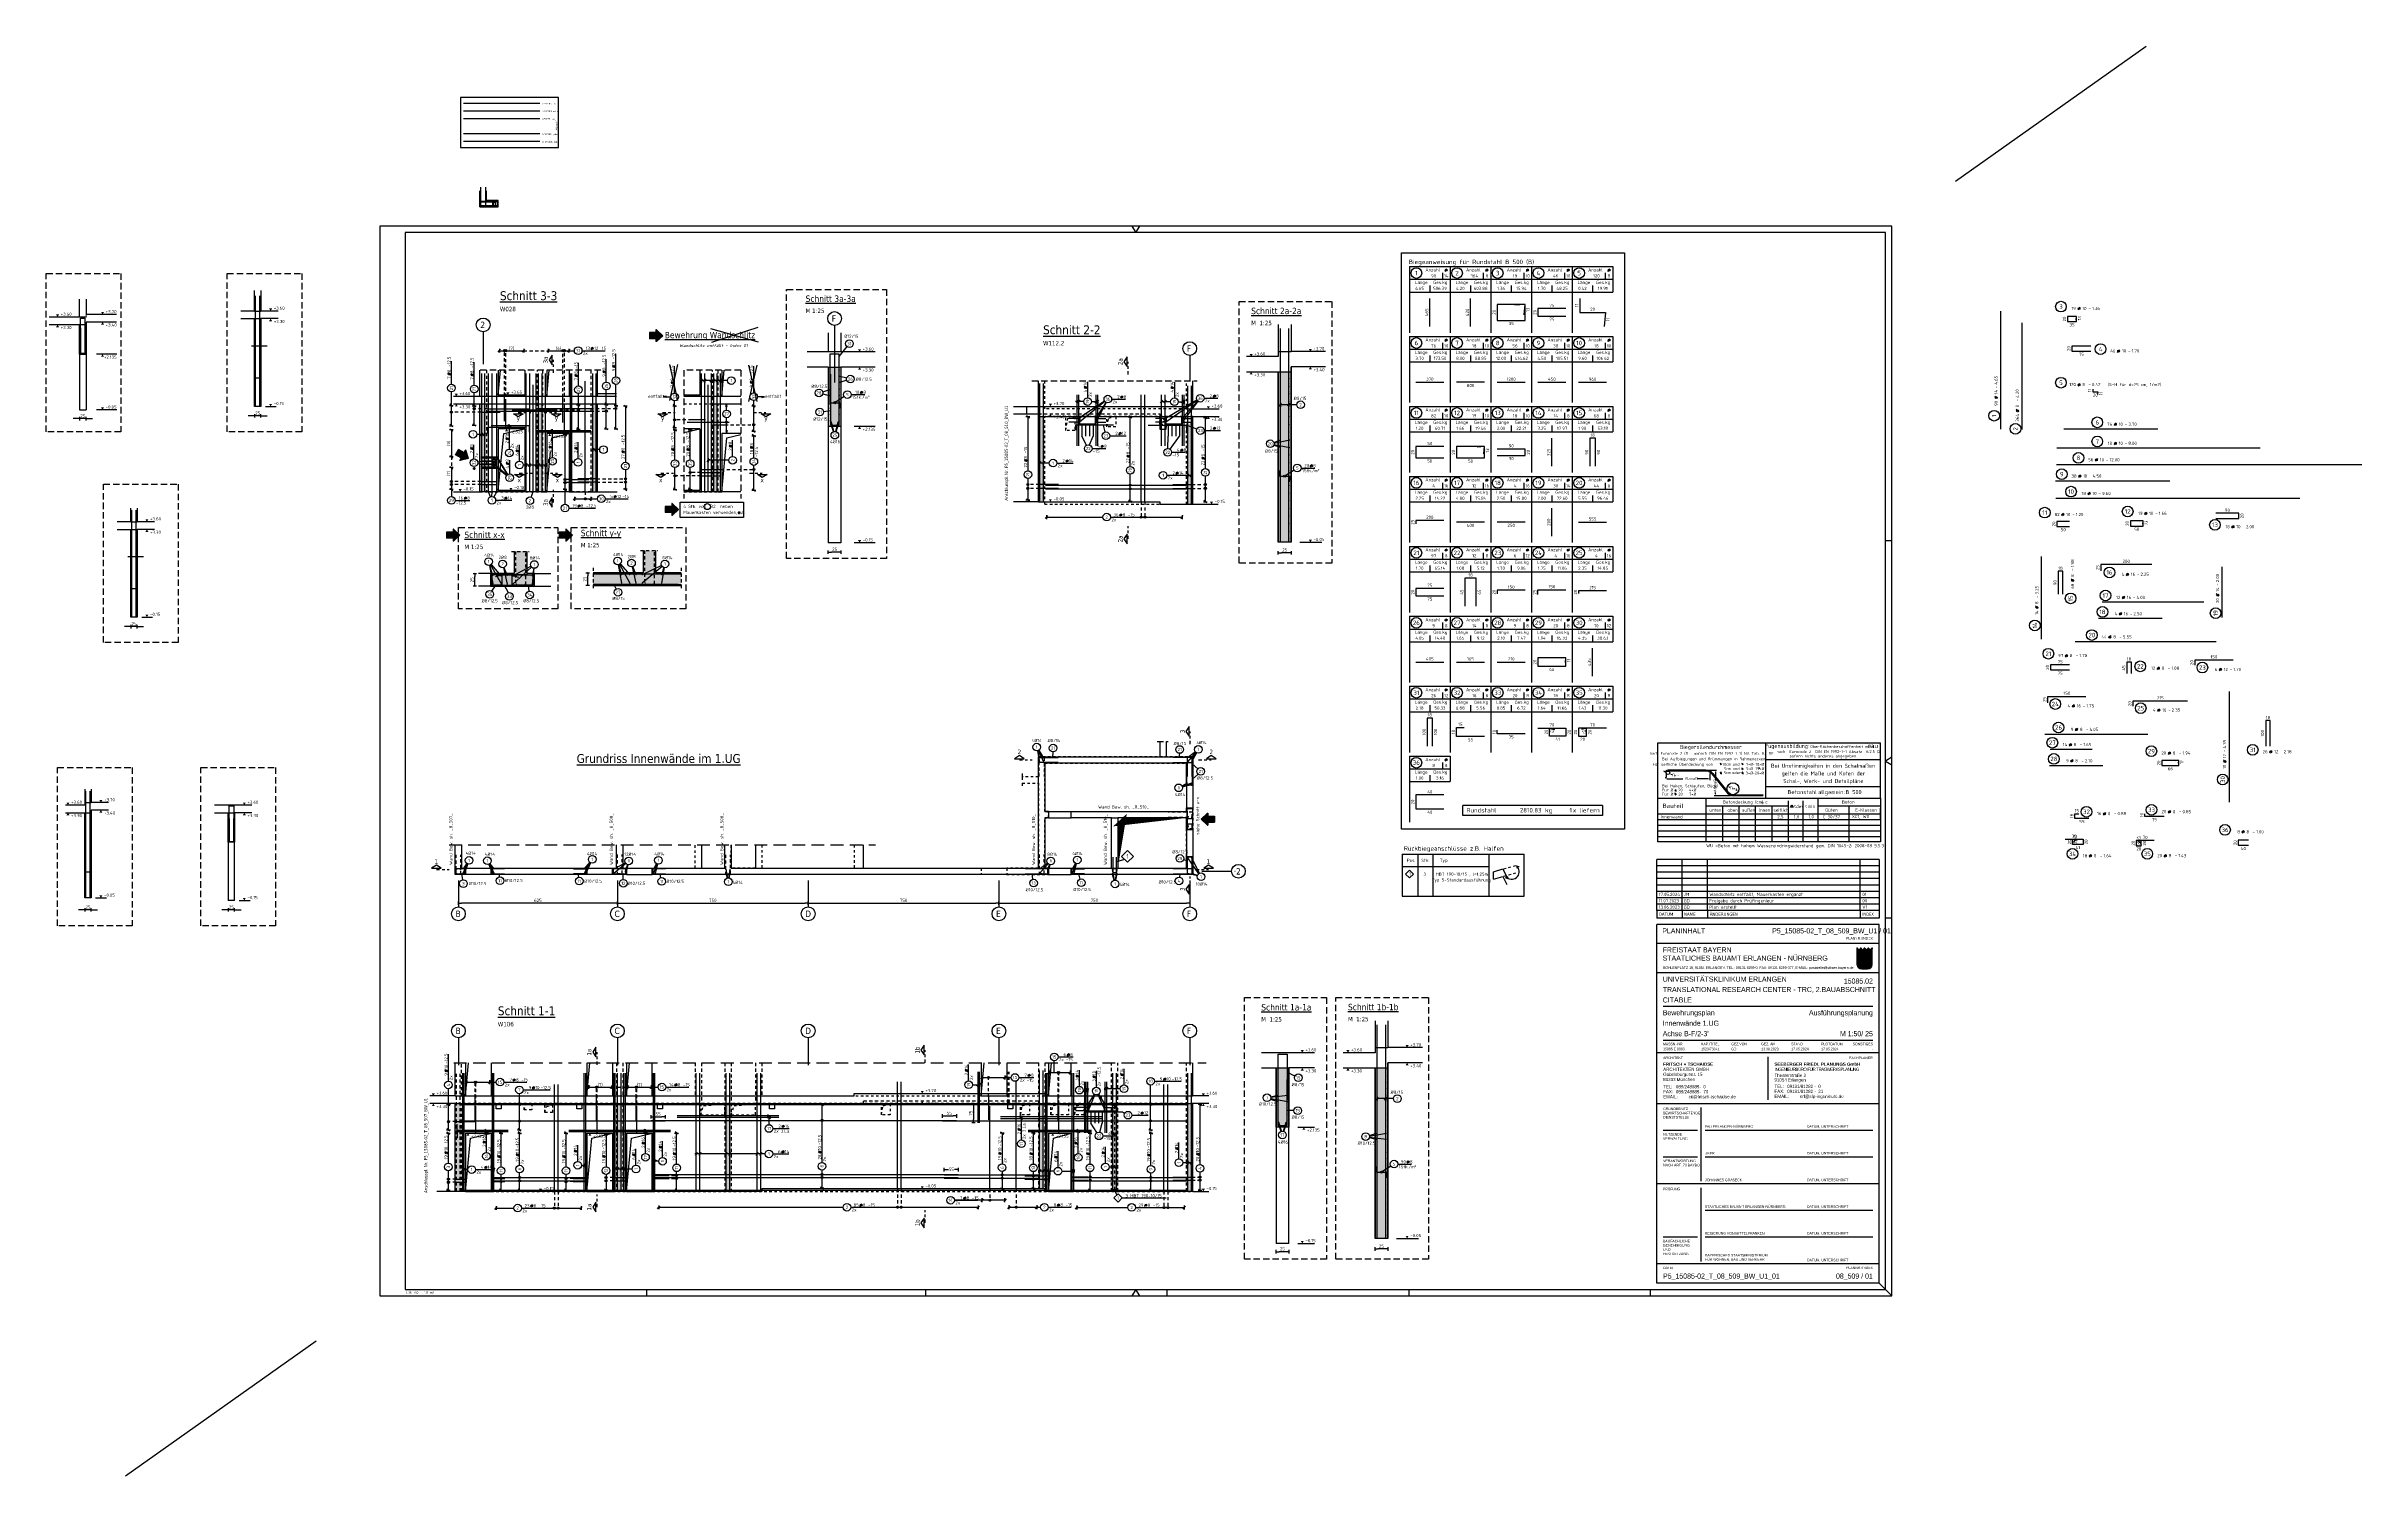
# Model space of a CAD drawing. Extents: x -7.1 to 83.9, y -5.7 to 50.5.
import ezdxf
from ezdxf.enums import TextEntityAlignment as Align

# ---------------------------------------------------------------- set-up
doc = ezdxf.new("R2010")
doc.units = 0
doc.header["$LTSCALE"] = 0.5
for name, pattern in [('AUSGEZOGEN', [1000.01, 1000, 0.01]), ('DASHDOTSMALL', [1.05, 0.5, -0.25, 0.05, -0.25]), ('DASHED', [0.75, 0.5, -0.25]), ('DASHEDX2', [1.5, 1, -0.5]), ('DOT', [0.175, 0.05, -0.125]), ('GESTRICHELT', [0.75, 0.5, -0.25]), ('HIDDEN', [0.375, 0.25, -0.125]), ('HIDDEN2', [0.187, 0.125, -0.062]), ('PUNKT', [0.175, 0.05, -0.125]), ('STRICHLINIE', [0.75, 0.5, -0.25]), ('STRICHPUNKT2', [0.55, 0.25, -0.125, 0.05, -0.125]), ('VERDECKT', [0.375, 0.25, -0.125])]:
    doc.linetypes.add(name, pattern=pattern)
for name, color, linetype in [('40 A Plankopf Text F+T', 7, 'Continuous'), ('ACHSEN', 7, 'Continuous'), ('AFU', 7, 'Continuous'), ('BET-ANS', 7, 'Continuous'), ('BETON', 7, 'Continuous'), ('Brüstung 1.UG', 7, 'Continuous'), ('DETAIL', 7, 'Continuous'), ('DRUEBER', 7, 'Continuous'), ('grau_dunkel', 7, 'Continuous'), ('grau_hell', 7, 'Continuous'), ('grau_mittel', 7, 'Continuous'), ('HBT', 7, 'Continuous'), ('HILFE', 7, 'Continuous'), ('index', 7, 'Continuous'), ('koten', 7, 'Continuous'), ('MASSE', 7, 'Continuous'), ('OBJEKT', 7, 'Continuous'), ('RAHMEN', 7, 'Continuous'), ('RND', 7, 'Continuous'), ('RND-1', 7, 'Continuous'), ('RND_BILD', 7, 'Continuous'), ('SCHATTEN', 15, 'Continuous'), ('SCHNITTE', 7, 'Continuous'), ('SFP_Achsen', 7, 'Continuous'), ('STEMPEL', 7, 'Continuous'), ('TEXT', 7, 'Continuous'), ('VERDECKT', 7, 'Continuous'), ('WBZ', 7, 'Continuous')]:
    doc.layers.add(name, color=color, linetype=linetype)
doc.layers.add('NOPLOT', color=7, linetype='Continuous', plot=False)
doc.styles.add('ERSTELLTER_STIL_3', font='arial.ttf')
doc.styles.add('ERSTELLTER_STIL_4', font='arialbd.ttf')
doc.styles.add('helv', font='tahoma.ttf')
doc.styles.add('liste', font='isocp-e.shx')
doc.styles.add('plankopf_ArialN', font='ARIALN.TTF')
doc.styles.add('txt', font='isocp.shx')
doc.linetypes.add('ABBRUCH', pattern='A,0.15,-0.15,["x",Standard,S=0.07,R=0,X=-0.1,Y=-0.0238],-0.005', length=0.305)
doc.linetypes.add('AFU_50K', pattern='A,0.15,["/",Standard,S=0.2,R=0,X=-0.01,Y=-0.1],0.07,["/",Standard,S=0.2,R=0,X=-0.01,Y=-0.1],0.15', length=0.37)
doc.linetypes.add('AFU_50L', pattern='A,0.75,["/",Standard,S=0.2,R=0,X=-0.01,Y=-0.1],0.07,["/",Standard,S=0.2,R=0,X=-0.01,Y=-0.1],0.75', length=1.57)
doc.linetypes.add('AFU_50M', pattern='A,0.45,["/",Standard,S=0.2,R=0,X=-0.01,Y=-0.1],0.07,["/",Standard,S=0.2,R=0,X=-0.01,Y=-0.1],0.45', length=0.97)
doc.linetypes.add('AFU_50S', pattern='A,0,-0.15,["/",Standard,S=0.2,R=0,X=-0.01,Y=-0.1],0,-0.07,["/",Standard,S=0.2,R=0,X=-0.01,Y=-0.1],-0.15', length=0.37)
doc.linetypes.add('AFU_50SL', pattern='A,0,-0.75,["/",Standard,S=0.2,R=0,X=-0.01,Y=-0.1],0,-0.07,["/",Standard,S=0.2,R=0,X=-0.01,Y=-0.1],-0.75', length=1.57)
doc.dimstyles.new('DOT_I', dxfattribs={"dimscale": 0.5, "dimtxt": 0.25, "dimasz": 0.25, "dimexe": 0.1, "dimexo": 0.3, "dimgap": 0.1, "dimtad": 1, "dimdec": 3, "dimzin": 3, "dimtxsty": 'txt', "dimblk": 'DOT', "dimblk1": 'DOT', "dimblk2": 'DOT', "dimsah": 1, "dimcen": 0.1, "dimse1": 1, "dimse2": 1, "dimazin": 0, "dimtfac": 1, "dimtdec": 4, "dimtix": 1, "dimtmove": 2, "dimatfit": 3, "dimfxl": 0, "dimtvp": 1, "dimtolj": 1, "dimtzin": 0, "dimarcsym": 0})
pattern_1 = [(0, (-322.07857, -163.97815), (8e-17, 0.254), [])]

# ---------------------------------------------------------------- blocks, each defined once
blk = doc.blocks.new('okrd_o')
at = {"layer": 'koten', "color": 7, "linetype": 'Continuous'}
blk.add_solid([(-0.12, 0.2), (0.12, 0.2), (0, 0)], dxfattribs=at)
at = {"layer": 'koten', "style": 'txt'}
blk.add_attdef('OKRD', (0.25, 0.1), '', height=0.25, dxfattribs=at)
blk = doc.blocks.new('okrd_u')
at = {"layer": 'koten', "color": 7, "linetype": 'Continuous'}
blk.add_solid([(-0.12, -0.2), (0.12, -0.2), (0, 0)], dxfattribs=at)
at = {"layer": 'koten', "style": 'txt'}
blk.add_attdef('OKRD', (0.25, -0.35), '', height=0.25, dxfattribs=at)
blk = doc.blocks.new('SCHN-2')
at = {"layer": 'SCHNITTE', "color": 6, "linetype": 'Continuous'}
blk.add_lwpolyline([(0.38, 0.09), (0, 0.34), (-0.38, 0.09)], close=True, dxfattribs=at)
at = {"layer": 'SCHNITTE', "color": 1, "linetype": 'DASHDOTSMALL', "style": 'helv'}
blk.add_attdef('SCHN-2', text='', height=0.35, dxfattribs=at).set_placement((0, 0.45), align=Align.CENTER)
blk = doc.blocks.new('Bundeslandwappen')
at = {"lineweight": 9, "true_color": 0xffffff}
for points in [[(-5.8, 16.5), (-6, 16.5), (-6, 16.3), (-5.8, 16.3)], [(-5.1, 15.7), (-5.3, 15.7), (-5.3, 15.5), (-5.1, 15.5)], [(-3.5, 15.7), (-3.7, 15.7), (-3.7, 15.5), (-3.5, 15.5)], [(-2.8, 16.5), (-3, 16.5), (-3, 16.3), (-2.8, 16.3)], [(-2.2, 15.7), (-2.4, 15.7), (-2.4, 15.5), (-2.2, 15.5)], [(-0.6, 15.7), (-0.8, 15.7), (-0.8, 15.5), (-0.6, 15.5)], [(0.1, 16.5), (-0.1, 16.5), (-0.1, 16.3), (0.1, 16.3)], [(0.8, 15.7), (0.6, 15.7), (0.6, 15.5), (0.8, 15.5)], [(2.4, 15.7), (2.2, 15.7), (2.2, 15.5), (2.4, 15.5)], [(3, 16.5), (2.8, 16.5), (2.8, 16.3), (3, 16.3)], [(3.7, 15.7), (3.5, 15.7), (3.5, 15.5), (3.7, 15.5)], [(5.3, 15.7), (5.1, 15.7), (5.1, 15.5), (5.3, 15.5)], [(6, 16.5), (5.8, 16.5), (5.8, 16.3), (6, 16.3)]]:
    blk.add_hatch(color=7, dxfattribs=at).paths.add_polyline_path(points)
at = {"true_color": 0xffffff}
for points in [[(-5.3, 12.6), (-5.7, 12.6), (-5.7, 12.2), (-5.1, 12)], [(-3.6, 8.4), (-5.7, 9.2), (-5.7, 6.2), (-2.1, 4.9)], [(-5.7, 6.1), (-5.7, 3.7, 0.041392), (-5.7, 3.1), (-4.2, 2.6)], [(-1.4, 10.7), (-5.1, 12), (-3.6, 8.4), (0.1, 7.1)], [(-0.6, 1.3), (-4.2, 2.6), (-3.3, 0.4, 0.073774), (-2.3, 0.3), (-0.1, 0.3)], [(0.9, 12.6), (-2.2, 12.6), (-1.4, 10.7), (2.2, 9.4)], [(1.6, 3.6), (-2.1, 4.9), (-0.6, 1.3), (2.4, 0.3, 0.043654), (2.9, 0.4)], [(3.7, 5.8), (0.1, 7.1), (1.6, 3.6), (5.2, 2.3)], [(4, 12.6), (1.7, 12.6), (4.4, 11.6)], [(5.7, 8.1), (2.2, 9.4), (3.7, 5.8), (5.7, 5.1)], [(5.7, 11.2), (4.4, 11.6), (5.7, 8.5)]]:
    blk.add_hatch(color=7, dxfattribs=at).paths.add_polyline_path(points)
at = {"lineweight": 9}
h = blk.add_hatch(dxfattribs=at)
h.set_pattern_fill('ANSI31', color=256, scale=0.08, angle=315, style=0)
h.set_pattern_definition(pattern_1)
h.paths.add_polyline_path([(-5.1, 12), (-5.7, 12.2), (-5.7, 9.2), (-3.6, 8.4)])
h = blk.add_hatch(dxfattribs=at)
h.set_pattern_fill('ANSI31', color=256, scale=0.08, angle=315, style=0)
h.set_pattern_definition(pattern_1)
h.paths.add_polyline_path([(-2.1, 4.9), (-5.7, 6.2), (-5.7, 6.1), (-4.2, 2.6), (-0.6, 1.3)])
h = blk.add_hatch(dxfattribs=at)
h.set_pattern_fill('ANSI31', color=256, scale=0.08, angle=315, style=0)
h.set_pattern_definition(pattern_1)
h.paths.add_polyline_path([(-4.2, 2.6), (-5.7, 3.1, 0.285055), (-3.3, 0.4)])
h = blk.add_hatch(dxfattribs=at)
h.set_pattern_fill('ANSI31', color=256, scale=0.08, angle=315, style=0)
h.set_pattern_definition(pattern_1)
h.paths.add_polyline_path([(-2.2, 12.6), (-5.3, 12.6), (-5.1, 12), (-1.4, 10.7)])
h = blk.add_hatch(dxfattribs=at)
h.set_pattern_fill('ANSI31', color=256, scale=0.08, angle=315, style=0)
h.set_pattern_definition(pattern_1)
h.paths.add_polyline_path([(0.1, 7.1), (-3.6, 8.4), (-2.1, 4.9), (1.6, 3.6)])
h = blk.add_hatch(dxfattribs=at)
h.set_pattern_fill('ANSI31', color=256, scale=0.08, angle=315, style=0)
h.set_pattern_definition(pattern_1)
h.paths.add_polyline_path([(2.2, 9.4), (-1.4, 10.7), (0.1, 7.1), (3.7, 5.8)])
h = blk.add_hatch(dxfattribs=at)
h.set_pattern_fill('ANSI31', color=256, scale=0.08, angle=315, style=0)
h.set_pattern_definition(pattern_1)
h.paths.add_polyline_path([(-0.6, 1.3), (-0.1, 0.3), (2.3, 0.3, 0.004354), (2.4, 0.3)])
h = blk.add_hatch(dxfattribs=at)
h.set_pattern_fill('ANSI31', color=256, scale=0.08, angle=315, style=0)
h.set_pattern_definition(pattern_1)
h.paths.add_polyline_path([(4.4, 11.6), (1.7, 12.6), (0.9, 12.6), (2.2, 9.4), (5.7, 8.1), (5.7, 8.5)])
h = blk.add_hatch(dxfattribs=at)
h.set_pattern_fill('ANSI31', color=256, scale=0.08, angle=315, style=0)
h.set_pattern_definition(pattern_1)
h.paths.add_polyline_path([(5.3, 2.1), (5.2, 2.3), (1.6, 3.6), (2.9, 0.4, 0.22704)])
h = blk.add_hatch(dxfattribs=at)
h.set_pattern_fill('ANSI31', color=256, scale=0.08, angle=315, style=0)
h.set_pattern_definition(pattern_1)
h.paths.add_polyline_path([(5.7, 5.1), (3.7, 5.8), (5.2, 2.3), (5.4, 2.2, 0.111178), (5.7, 3.7)])
h = blk.add_hatch(dxfattribs=at)
h.set_pattern_fill('ANSI31', color=256, scale=0.08, angle=315, style=0)
h.set_pattern_definition(pattern_1)
h.paths.add_polyline_path([(5.7, 12.6), (4, 12.6), (4.4, 11.6), (5.7, 11.2)])
for p, q in [((-6, 16.1), (-6, 3.7)), ((-6, 13.3), (6, 13.3)), ((-6, 12.9), (6, 12.9)), ((-5.7, 12.6), (-5.7, 3.7)), ((-5.7, 12.6), (5.7, 12.6)), ((-5.7, 12.2), (5.7, 8.1)), ((-5.7, 9.2), (5.7, 5.1)), ((-5.7, 6.2), (5.4, 2.2)), ((-5.7, 6.1), (-3.3, 0.4)), ((-5.7, 3.1), (2.4, 0.3)), ((-5.6, 16.6), (-5.6, 16.7)), ((-5.6, 15), (-5.6, 15.2)), ((-5.3, 15.2), (-5.3, 15)), ((-4.7, 14.5), (-5.3, 14.5)), ((-5.3, 12.6), (-0.1, 0.3)), ((-4.1, 14.5), (-3.5, 14.5)), ((-3.5, 15.2), (-3.5, 15)), ((-3.4, 13.9), (-2.9, 14.2)), ((-2.9, 13.6), (-3.4, 13.9)), ((-3.2, 16.6), (-3.2, 16.7)), ((-3.2, 15), (-3.2, 15.2)), ((-2.9, 15.6), (-2.9, 14.5)), ((-2.9, 14.2), (-2.5, 13.9)), ((-2.5, 13.9), (-2.9, 13.6)), ((-2.7, 16.6), (-2.7, 16.7)), ((-2.7, 15), (-2.7, 15.2)), ((-2.4, 15.2), (-2.4, 15)), ((-1.7, 14.5), (-2.3, 14.5)), ((-2.3, 0.3), (2.3, 0.3)), ((-2.3, 0), (2.3, 0)), ((-2.2, 12.6), (2.9, 0.4)), ((-1.2, 14.5), (-0.6, 14.5)), ((-0.5, 15.2), (-0.5, 15)), ((0, 14.2), (-0.4, 13.9)), ((-0.4, 13.9), (0, 13.6)), ((-0.3, 16.6), (-0.2, 16.7)), ((-0.2, 15), (-0.2, 15.2)), ((0, 15.6), (0, 14.5)), ((0.4, 13.9), (0, 14.2)), ((0, 13.6), (0.4, 13.9)), ((0.3, 16.6), (0.2, 16.7)), ((0.2, 15), (0.2, 15.2)), ((0.5, 15.2), (0.5, 15)), ((1.2, 14.5), (0.6, 14.5)), ((0.9, 12.6), (5.3, 2.1)), ((1.7, 14.5), (2.3, 14.5)), ((1.7, 12.6), (5.7, 11.2)), ((2.4, 15.2), (2.4, 15)), ((2.9, 14.2), (2.5, 13.9)), ((2.5, 13.9), (2.9, 13.6)), ((2.7, 16.6), (2.7, 16.7)), ((2.7, 15), (2.7, 15.2)), ((2.9, 15.6), (2.9, 14.5)), ((3.4, 13.9), (2.9, 14.2)), ((2.9, 13.6), (3.4, 13.9)), ((3.2, 16.6), (3.2, 16.7)), ((3.2, 15), (3.2, 15.2)), ((3.5, 15.2), (3.5, 15)), ((4.1, 14.5), (3.5, 14.5)), ((4, 12.6), (5.7, 8.5)), ((4.7, 14.5), (5.3, 14.5)), ((5.3, 15.2), (5.3, 15)), ((5.6, 16.6), (5.6, 16.7)), ((5.6, 15), (5.6, 15.2)), ((5.7, 3.7), (5.7, 12.6)), ((6, 3.7), (6, 16.1))]:
    blk.add_line(p, q, dxfattribs=at)
for points in [[(-5.8, 16.3), (-6, 16.3), (-6, 16.5), (-5.8, 16.5)], [(-5.1, 15.5), (-5.3, 15.5), (-5.3, 15.7), (-5.1, 15.7)], [(-4.1, 13.7), (-4.8, 13.7), (-4.8, 14.1), (-4.1, 14.1)], [(-3.7, 15.5), (-3.5, 15.5), (-3.5, 15.7), (-3.7, 15.7)], [(-2.8, 16.3), (-3, 16.3), (-3, 16.5), (-2.8, 16.5)], [(-2.2, 15.5), (-2.4, 15.5), (-2.4, 15.7), (-2.2, 15.7)], [(-1.8, 13.7), (-1, 13.7), (-1, 14.1), (-1.8, 14.1)], [(-0.8, 15.5), (-0.6, 15.5), (-0.6, 15.7), (-0.8, 15.7)], [(0.1, 16.3), (-0.1, 16.3), (-0.1, 16.5), (0.1, 16.5)], [(0.8, 15.5), (0.6, 15.5), (0.6, 15.7), (0.8, 15.7)], [(1.8, 13.7), (1, 13.7), (1, 14.1), (1.8, 14.1)], [(2.2, 15.5), (2.4, 15.5), (2.4, 15.7), (2.2, 15.7)], [(3, 16.3), (2.8, 16.3), (2.8, 16.5), (3, 16.5)], [(3.7, 15.5), (3.5, 15.5), (3.5, 15.7), (3.7, 15.7)], [(4.1, 13.7), (4.8, 13.7), (4.8, 14.1), (4.1, 14.1)], [(5.1, 15.5), (5.3, 15.5), (5.3, 15.7), (5.1, 15.7)], [(5.8, 16.3), (6, 16.3), (6, 16.5), (5.8, 16.5)]]:
    blk.add_lwpolyline(points, close=True, dxfattribs=at)
for centre in [(-5.3, 13.9), (-3.7, 13.9), (-2.2, 13.9), (-0.7, 13.9), (0.7, 13.9), (2.2, 13.9), (3.7, 13.9), (5.3, 13.9)]:
    blk.add_circle(centre, 0.123, dxfattribs=at)
for centre, radius, start, end in [((-5.9, 16.5), 0.362, 44.6681, 253.1183), ((-2.3, 3.7), 3.7, 180, 270), ((-2.3, 3.7), 3.4, 180, 270), ((-5.7, 16.7), 0.05, 6.6615, 44.6681), ((-5.6, 16.6), 0.05, 186.6615, 265.6209), ((-5.6, 16.3), 0.281, 346.0232, 85.6209), ((-5.4, 16), 0.179, 74.7883, 15.1356), ((-5.5, 15.2), 0.157, 3.2756, 179.5521), ((-5.2, 15), 0.453, 182.8328, 261.3043), ((-5.4, 16.2), 0.05, 254.7883, 346.0232), ((-5.2, 16), 0.05, 93.0633, 195.1356), ((-5.3, 15.2), 0.191, 249.6358, 3.0857), ((-5.2, 15.9), 0.224, 350.9542, 93.0633), ((-5, 15.2), 0.05, 82.9467, 183.0857), ((-5, 15.5), 0.249, 262.9467, 77.8855), ((-4.9, 15.8), 0.05, 170.9542, 257.8855), ((-4.6, 14.9), 0.224, 71.4, 0), ((-4.7, 14.9), 0.312, 275.9649, 353.9773), ((-4.4, 15.2), 0.208, 317.0775, 222.9225), ((-4.2, 14.9), 0.224, 180, 108.6), ((-4.1, 14.9), 0.312, 186.0227, 264.0351), ((-3.8, 15.5), 0.249, 102.1145, 277.0533), ((-3.9, 15.8), 0.05, 282.1145, 9.0458), ((-3.6, 15.9), 0.224, 86.9367, 189.0458), ((-3.8, 15.2), 0.05, 356.9143, 97.0533), ((-3.5, 15.2), 0.191, 176.9143, 290.3642), ((-3.4, 16), 0.179, 164.8644, 105.2117), ((-3.6, 16), 0.05, 344.8644, 86.9367), ((-3.2, 16.3), 0.281, 94.3791, 193.9768), ((-3.4, 16.2), 0.05, 193.9768, 285.2117), ((-3.3, 15.2), 0.157, 0.4479, 176.7244), ((-3.6, 15), 0.453, 278.6957, 357.1672), ((-2.9, 16.6), 0.264, 24.0166, 155.3409), ((-3.1, 16.7), 0.05, 155.2288, 173.3385), ((-3.2, 16.6), 0.05, 274.3791, 353.3385), ((-2.7, 16.7), 0.05, 6.6615, 24.0166), ((-2.6, 16.6), 0.05, 186.6615, 265.6209), ((-2.5, 16), 0.179, 74.7883, 15.1356), ((-2.6, 15.2), 0.157, 3.2756, 179.5521), ((-2.3, 15), 0.453, 182.8328, 261.3043), ((-2.7, 16.3), 0.281, 346.0232, 85.6209), ((-2.4, 16.2), 0.05, 254.7883, 346.0232), ((-2.3, 15.2), 0.191, 249.6358, 3.0857), ((-2.3, 15.9), 0.224, 350.9542, 93.0633), ((-2.3, 16), 0.05, 93.0633, 195.1356), ((-2.1, 15.5), 0.249, 262.9467, 77.8855), ((-2.1, 15.2), 0.05, 82.9467, 183.0857), ((-2, 15.8), 0.05, 170.9542, 257.8855), ((-1.7, 14.9), 0.224, 71.4, 0), ((-1.5, 15.2), 0.208, 317.0775, 222.9225), ((-1.8, 14.9), 0.312, 275.9649, 353.9773), ((-1.2, 14.9), 0.224, 180, 108.6), ((-1.2, 14.9), 0.312, 186.0227, 264.0351), ((-0.9, 15.5), 0.249, 102.1145, 277.0533), ((-0.7, 15.9), 0.224, 86.9367, 189.0458), ((-0.9, 15.8), 0.05, 282.1145, 9.0458), ((-0.8, 15.2), 0.05, 356.9143, 97.0533), ((-0.6, 15.2), 0.191, 176.9143, 290.3642), ((-0.7, 16), 0.05, 344.8644, 86.9367), ((-0.3, 16.3), 0.281, 94.3791, 193.9768), ((-0.4, 16), 0.179, 164.8644, 105.2117), ((-0.5, 16.2), 0.05, 193.9768, 285.2117), ((-0.7, 15), 0.453, 278.6957, 357.1672), ((-0.4, 15.2), 0.157, 0.4479, 176.7244), ((-0.3, 16.6), 0.05, 274.3791, 353.3385), ((0, 16.6), 0.264, 24.0166, 155.3409), ((-0.2, 16.7), 0.05, 155.2288, 173.3385), ((0.2, 16.7), 0.05, 6.6615, 24.0166), ((0.4, 15.2), 0.157, 3.2756, 179.5521), ((0.7, 15), 0.453, 182.8328, 261.3043), ((0.3, 16.6), 0.05, 186.6615, 265.6209), ((0.3, 16.3), 0.281, 346.0232, 85.6209), ((0.4, 16), 0.179, 74.7883, 15.1356), ((0.5, 16.2), 0.05, 254.7883, 346.0232), ((0.6, 15.2), 0.191, 249.6358, 3.0857), ((0.7, 16), 0.05, 93.0633, 195.1356), ((0.7, 15.9), 0.224, 350.9542, 93.0633), ((0.8, 15.2), 0.05, 82.9467, 183.0857), ((0.9, 15.5), 0.249, 262.9467, 77.8855), ((0.9, 15.8), 0.05, 170.9542, 257.8855), ((1.2, 14.9), 0.224, 71.4, 0), ((1.2, 14.9), 0.312, 275.9649, 353.9773), ((1.5, 15.2), 0.208, 317.0775, 222.9225), ((1.7, 14.9), 0.224, 180, 108.6), ((1.8, 14.9), 0.312, 186.0227, 264.0351), ((2.1, 15.5), 0.249, 102.1145, 277.0533), ((2.3, 15.9), 0.224, 86.9367, 189.0458), ((2, 15.8), 0.05, 282.1145, 9.0458), ((2.1, 15.2), 0.05, 356.9143, 97.0533), ((2.3, 15.2), 0.191, 176.9143, 290.3642), ((2.5, 16), 0.179, 164.8644, 105.2117), ((2.3, 16), 0.05, 344.8644, 86.9367), ((2.3, 15), 0.453, 278.6957, 357.1672), ((2.3, 3.7), 3.7, 270, 0), ((2.3, 3.7), 3.4, 270, 0), ((2.7, 16.3), 0.281, 94.3791, 193.9768), ((2.4, 16.2), 0.05, 193.9768, 285.2117), ((2.6, 15.2), 0.157, 0.4479, 176.7244), ((2.6, 16.6), 0.05, 274.3791, 353.3385), ((2.9, 16.6), 0.264, 24.0166, 155.3409), ((2.7, 16.7), 0.05, 155.2288, 173.3385), ((3.1, 16.7), 0.05, 6.6615, 24.0166), ((3.2, 16.6), 0.05, 186.6615, 265.6209), ((3.2, 16.3), 0.281, 346.0232, 85.6209), ((3.4, 16), 0.179, 74.7883, 15.1356), ((3.3, 15.2), 0.157, 3.2756, 179.5521), ((3.6, 15), 0.453, 182.8328, 261.3043), ((3.4, 16.2), 0.05, 254.7883, 346.0232), ((3.6, 16), 0.05, 93.0633, 195.1356), ((3.5, 15.2), 0.191, 249.6358, 3.0857), ((3.6, 15.9), 0.224, 350.9542, 93.0633), ((3.8, 15.2), 0.05, 82.9467, 183.0857), ((3.8, 15.5), 0.249, 262.9467, 77.8855), ((3.9, 15.8), 0.05, 170.9542, 257.8855), ((4.2, 14.9), 0.224, 71.4, 0), ((4.1, 14.9), 0.312, 275.9649, 353.9773), ((4.4, 15.2), 0.208, 317.0775, 222.9225), ((4.6, 14.9), 0.224, 180, 108.6), ((4.7, 14.9), 0.312, 186.0227, 264.0351), ((5, 15.5), 0.249, 102.1145, 277.0533), ((4.9, 15.8), 0.05, 282.1145, 9.0458), ((5.2, 15.9), 0.224, 86.9367, 189.0458), ((5, 15.2), 0.05, 356.9143, 97.0533), ((5.3, 15.2), 0.191, 176.9143, 290.3642), ((5.4, 16), 0.179, 164.8644, 105.2117), ((5.2, 16), 0.05, 344.8644, 86.9367), ((5.6, 16.3), 0.281, 94.3791, 193.9768), ((5.4, 16.2), 0.05, 193.9768, 285.2117), ((5.5, 15.2), 0.157, 0.4479, 176.7244), ((5.2, 15), 0.453, 278.6957, 357.1672), ((5.9, 16.5), 0.362, 286.8817, 135.3319), ((5.7, 16.7), 0.05, 135.3319, 173.3385), ((5.6, 16.6), 0.05, 274.3791, 353.3385)]:
    blk.add_arc(centre, radius, start, end, dxfattribs=at)
blk = doc.blocks.new('Plankopf_PU')
for p, q in [((-18.5, 25.4), (-18.5, 27.7)), ((-1, 27.7), (-18.5, 27.7)), ((-1, 27.7), (-18.5, 27.7)), ((-1, 25.4), (-1, 27.7)), ((-1, 25.4), (-18.5, 25.4)), ((-1, 25.4), (-18.5, 25.4)), ((-18.5, 19.1), (-18.5, 25.4)), ((-1, 19.1), (-1, 25.4)), ((-1.5, 22.75), (-18, 22.75)), ((-18, 20.1), (-1.5, 20.1)), ((-18.5, 15.1), (-18.5, 19.1)), ((-1, 19.1), (-18.5, 19.1)), ((-9.75, 18.8), (-9.75, 15.4)), ((-1, 15.1), (-1, 19.1)), ((-1, 15.1), (-18.5, 15.1)), ((-1, 15.1), (-18.5, 15.1)), ((-18.5, 8.8), (-18.5, 15.1)), ((-15, 9), (-15, 14.8)), ((-1, 8.8), (-1, 15.1)), ((-15.3, 13), (-18, 13)), ((-1.5, 13), (-14.7, 13)), ((-15.3, 10.9), (-18, 10.9)), ((-1.5, 10.9), (-14.7, 10.9)), ((-18.5, 2.5), (-18.5, 8.8)), ((-1, 8.8), (-18.5, 8.8)), ((-15, 2.7), (-15, 8.5)), ((-1, 2.5), (-1, 8.8)), ((-1.5, 6.7), (-14.7, 6.7)), ((-15.3, 4.6), (-18, 4.6)), ((-1.5, 4.6), (-14.7, 4.6)), ((-1, 2.5), (-18.5, 2.5)), ((-18.5, 1), (-18.5, 2.5)), ((-1, 2.5), (-18.5, 2.5)), ((-1, 1), (-1, 2.5)), ((-1, 1), (-18.5, 1))]:
    blk.add_line(p, q)
at = {"xscale": 0.1, "yscale": 0.1, "zscale": 0.1}
blk.add_blockref('Bundeslandwappen', (-2.15, 25.67), dxfattribs=at)
at = {"linetype": 'AUSGEZOGEN', "lineweight": 35, "style": 'plankopf_ArialN'}
for s, height, p in [('FREISTAAT BAYERN', 0.4, (-18.03, 27.4)), ('PRÜFUNG', 0.2, (-18.01, 8.5))]:
    blk.add_text(s, height=height, dxfattribs=at).set_placement(p, align=Align.TOP_LEFT)
blk.add_text('STAATLICHES BAUAMT ERLANGEN - NÜRNBERG', height=0.4, dxfattribs=at).set_placement((-18.03, 26.55), align=Align.MIDDLE_LEFT)
at = {"style": 'plankopf_ArialN'}
for s, p in [('BOHLENPLATZ 18, 91054 ERLANGEN, TEL.: 09131 6259-0, FAX: 09131 6259-377, E-MAIL: poststelle@stbaer.bayern.de', (-18.01, 25.7)), ('MASSN.-NR', (-18.01, 19.7)), ('KAP./TITEL', (-15.01, 19.7)), ('GEZ.VON', (-12.64, 19.7)), ('GEZ. AM', (-10.29, 19.7)), ('STAND', (-7.93, 19.7)), ('PLOTDATUM', (-5.57, 19.7)), ('FAU ERLANGEN-NÜRNBERG', (-14.71, 13.21)), ('DATUM, UNTERSCHRIFT', (-6.69, 13.21)), ('UKER', (-14.71, 11.11)), ('DATUM, UNTERSCHRIFT', (-6.68, 11.11)), ('JOHANNES GRASECK', (-14.7, 9.01)), ('DATUM, UNTERSCHRIFT', (-6.68, 9.01)), ('STAATLICHES BAUAMT ERLANGEN-NÜRNBERG', (-14.71, 6.91)), ('DATUM, UNTERSCHRIFT', (-6.69, 6.91)), ('REGIERUNG VON MITTELFRANKEN', (-14.71, 4.81)), ('DATUM, UNTERSCHRIFT', (-6.68, 4.81)), ('DATEI', (-18, 2.1)), ('DATUM, UNTERSCHRIFT', (-6.68, 2.71))]:
    blk.add_text(s, height=0.2, dxfattribs=at).set_placement(p)
at = {"linetype": 'AUSGEZOGEN', "lineweight": 35, "style": 'plankopf_ArialN'}
blk.add_text('ARCHITEKT', height=0.2, dxfattribs=at).set_placement((-17.99, 18.61))
blk.add_text('FACHPLANER', height=0.2, dxfattribs=at).set_placement((-1.52, 18.61), align=Align.RIGHT)
at = {"style": 'plankopf_ArialN'}
for s, p in [('SONSTIGES', (-1.49, 19.7)), ('PLANNR./INDEX', (-1.5, 2.1))]:
    blk.add_text(s, height=0.2, dxfattribs=at).set_placement(p, align=Align.RIGHT)
at = {"insert": (-5.57, 19.3), "char_height": 0.2, "attachment_point": 7, "style": 'plankopf_ArialN'}
blk.add_mtext('17.05.2024', dxfattribs=at)
at = {"char_height": 0.2, "attachment_point": 1, "style": 'plankopf_ArialN'}
for s, insert, width in [('GRUNDBESITZ\\PBEWIRTSCHAFTENDE DIENSTSTELLE', (-18, 14.8), 2.5), ('NUTZENDE^JVERWALTUNG', (-18, 12.8), 2.6984), ('VERANTWORTUNG  NACH ART. 73 BAYBO', (-17.99, 10.71), 2.6877), ('BAUFACHLICHE GENEHMIGUNG UND FESTSETZUNG', (-18, 4.4), 2.2311), ('BAYERISCHES STAATSMINISTERIUM ^JFÜR WOHNEN, BAU UND VERKEHR', (-14.69, 3.29), 9.2941)]:
    blk.add_mtext(s, dxfattribs=dict(at, insert=insert, width=width))
at = {"style": 'plankopf_ArialN'}
for tag, p in [('PROJEKTBEZEICHNUNGZ1', (-18.03, 24.58)), ('PROJEKTBEZEICHNUNGZ2', (-18.03, 23.76)), ('PROJEKTBEZEICHNUNGZ3', (-18.03, 22.94))]:
    blk.add_attdef(tag, text='', height=0.4, dxfattribs=at).set_placement(p, align=Align.BOTTOM_LEFT)
for tag, p in [('GEB.-NR', (-1.5, 24.95)), ('0.000X', (-1.51, 1.75))]:
    blk.add_attdef(tag, text='', height=0.4, dxfattribs=at).set_placement(p, align=Align.TOP_RIGHT)
for tag, p, height in [('PLANINHALTZ1', (-18.03, 22.06), 0.4), ('PLANINHALTZ2', (-18.03, 21.23), 0.4), ('PLANINHALTZ3', (-18.03, 20.41), 0.4), ('MASSN.-NR', (-18.01, 19.3), 0.2), ('KAPITEL/TITEL', (-15.01, 19.3), 0.2), ('GEZ_VON', (-12.64, 19.3), 0.2), ('GEZ_AM', (-10.29, 19.3), 0.2), ('STAND', (-7.93, 19.3), 0.2)]:
    blk.add_attdef(tag, p, '', height=height, dxfattribs=at)
for tag, height, p in [('PLANUNGSPHASE', 0.4, (-1.5, 22.06)), ('PROJEKTKATEGORIE', 0.4, (-1.5, 21.23)), ('MAßSTAB', 0.4, (-1.5, 20.41)), ('SONSTIGES', 0.2, (-1.5, 19.3))]:
    blk.add_attdef(tag, text='', height=height, dxfattribs=at).set_placement(p, align=Align.RIGHT)
at = {"layer": '40 A Plankopf Text F+T', "color": 7, "linetype": 'Continuous', "lineweight": 13, "char_height": 0.25, "attachment_point": 7}
for s, insert, style in [('\\A1;FRITSCH + TSCHAIDSE ', (-17.99, 18.08), 'ERSTELLTER_STIL_4'), ('\\A1;SEEBERGER FRIEDL PLANUNGS GmbH', (-9.24, 18.08), 'ERSTELLTER_STIL_4'), ('\\A1;ARCHITEKTEN GMBH', (-17.99, 17.68), 'ERSTELLTER_STIL_3'), ('\\A1;Gabelsbergerstr. 15', (-17.99, 17.21), 'ERSTELLTER_STIL_3'), ('\\A1;80333 München', (-17.99, 16.88), 'ERSTELLTER_STIL_3'), ('\\A1;Theaterstraße 2', (-9.24, 17.21), 'ERSTELLTER_STIL_3'), ('\\A1;91054 Erlangen', (-9.24, 16.77), 'ERSTELLTER_STIL_3'), ('\\A1;{\\T0.8;INGENIEURBÜRO FÜR TRAGWERKSPLANUNG}', (-9.24, 17.68), 'ERSTELLTER_STIL_3')]:
    blk.add_mtext(s, dxfattribs=dict(at, insert=insert, style=style))
at = {"layer": '40 A Plankopf Text F+T', "color": 7, "linetype": 'Continuous', "lineweight": 13, "char_height": 0.25, "attachment_point": 7, "line_spacing_factor": 0.945293, "style": 'ERSTELLTER_STIL_3'}
for s, insert in [('\\A1;TEL: ^I089/248889-  0\\PFAX: ^I089/248889-  70\\PEMAIL: ^Icit@fritsch-tschaidse.de', (-17.99, 15.48)), ('\\A1;TEL: ^I09131/81282 -  0\\PFAX: ^I09131/81282 -  21\\PEMAIL: ^Ierl@sfp-ingenieure.de', (-9.24, 15.48))]:
    blk.add_mtext(s, dxfattribs=dict(at, insert=insert))
blk = doc.blocks.new('Plankopf-ER')
at = {"layer": 'RAHMEN', "color": 7, "linetype": 'Continuous'}
for p, q in [((-0.5, 4.6), (-18, 4.6)), ((-18, 4.1), (-18, 4.6)), ((-0.5, 4.1), (-18, 4.1)), ((-18, 3.6), (-18, 4.1)), ((-16, 4.1), (-16, 4.6)), ((-16, 3.6), (-16, 4.1)), ((-14, 4.1), (-14, 4.6)), ((-14, 3.6), (-14, 4.1)), ((-2, 4.1), (-2, 4.6)), ((-2, 3.6), (-2, 4.1)), ((-0.5, 4.6), (-0.5, 4.1)), ((-0.5, 4.1), (-0.5, 3.6)), ((-0.5, 3.6), (-18, 3.6)), ((-18, 3.1), (-18, 3.6)), ((-0.5, 3.1), (-18, 3.1)), ((-18, 2.6), (-18, 3.1)), ((-0.5, 2.6), (-18, 2.6)), ((-18, 2.1), (-18, 2.6)), ((-0.5, 2.1), (-18, 2.1)), ((-18, 1.6), (-18, 2.1)), ((-16, 3.1), (-16, 3.6)), ((-16, 2.6), (-16, 3.1)), ((-16, 2.1), (-16, 2.6)), ((-16, 1.6), (-16, 2.1)), ((-14, 3.1), (-14, 3.6)), ((-14, 2.6), (-14, 3.1)), ((-14, 2.1), (-14, 2.6)), ((-14, 1.6), (-14, 2.1)), ((-2, 3.1), (-2, 3.6)), ((-2, 2.6), (-2, 3.1)), ((-2, 2.1), (-2, 2.6)), ((-2, 1.6), (-2, 2.1)), ((-0.5, 3.6), (-0.5, 3.1)), ((-0.5, 3.1), (-0.5, 2.6)), ((-0.5, 2.6), (-0.5, 2.1)), ((-0.5, 2.1), (-0.5, 1.6)), ((-0.5, 1.6), (-18, 1.6)), ((-18, 1.1), (-18, 1.6)), ((-0.5, 1.1), (-18, 1.1)), ((-18, 0.6), (-18, 1.1)), ((-0.5, 0.6), (-18, 0.6)), ((-18, 0.6), (-18, 0)), ((-0.5, 0), (-18, 0)), ((-16, 1.1), (-16, 1.6)), ((-16, 0.6), (-16, 1.1)), ((-16, 0.6), (-16, 0)), ((-14, 1.1), (-14, 1.6)), ((-14, 0.6), (-14, 1.1)), ((-14, 0.6), (-14, 0)), ((-2, 1.1), (-2, 1.6)), ((-2, 0.6), (-2, 1.1)), ((-2, 0.6), (-2, 0)), ((-0.5, 1.6), (-0.5, 1.1)), ((-0.5, 1.1), (-0.5, 0.6)), ((-0.5, 0.6), (-0.5, 0))]:
    blk.add_line(p, q, dxfattribs=at)
at = {"layer": 'RAHMEN', "color": 7, "linetype": 'Continuous', "style": 'txt'}
for tag, p in [('INDEX-D8', (-17.84, 4.24)), ('INDEX-D7', (-17.84, 3.74)), ('INDEX-N8', (-15.88, 4.24)), ('INDEX-N7', (-15.88, 3.74)), ('INDEX-X8', (-13.86, 4.24)), ('INDEX-X7', (-13.86, 3.74)), ('INDEX8', (-1.83, 4.24)), ('INDEX7', (-1.83, 3.74)), ('INDEX-D6', (-17.84, 3.24)), ('INDEX-D5', (-17.84, 2.74)), ('INDEX-D4', (-17.84, 2.24)), ('INDEX-D3', (-17.84, 1.74)), ('INDEX-N6', (-15.88, 3.24)), ('INDEX-N5', (-15.88, 2.74)), ('INDEX-N4', (-15.88, 2.24)), ('INDEX-N3', (-15.88, 1.74)), ('INDEX-X6', (-13.86, 3.24)), ('INDEX-X5', (-13.86, 2.74)), ('INDEX-X4', (-13.86, 2.24)), ('INDEX-X3', (-13.86, 1.74)), ('INDEX6', (-1.83, 3.24)), ('INDEX5', (-1.83, 2.74)), ('INDEX4', (-1.83, 2.24)), ('INDEX3', (-1.83, 1.74)), ('INDEX-D2', (-17.84, 1.24)), ('INDEX-D1', (-17.84, 0.74)), ('INDEX-N2', (-15.88, 1.24)), ('INDEX-N1', (-15.88, 0.74)), ('INDEX-X2', (-13.86, 1.24)), ('INDEX-X1', (-13.86, 0.74)), ('INDEX2', (-1.83, 1.24)), ('INDEX1', (-1.83, 0.74))]:
    blk.add_attdef(tag, p, '', height=0.25, dxfattribs=at)
at = {"layer": 'STEMPEL', "color": 7, "linetype": 'Continuous', "style": 'helv'}
for s, p in [('DATUM', (-17.83, 0.18)), ('NAME', (-15.85, 0.18)), ('ÄNDERUNGEN', (-13.83, 0.18))]:
    blk.add_text(s, height=0.25, dxfattribs=at).set_placement(p)
at = {"layer": 'STEMPEL', "color": 7, "linetype": 'Continuous', "style": 'helv', "width": 0.8}
blk.add_text('INDEX', height=0.25, dxfattribs=at).set_placement((-1.83, 0.18))
blk = doc.blocks.new('DINA0')
at = {"color": 7, "linetype": 'Continuous'}
for p, q in [((59.45, 0.5), (59.14, 0)), ((59.76, 0), (59.45, 0.5))]:
    blk.add_line(p, q, dxfattribs=at)
at = {"layer": 'NOPLOT', "color": 191, "linetype": 'AUSGEZOGEN'}
for p, q in [((123.9, 87.64), (138.9, 98.25)), ((-20, -14.15), (-5, -3.54))]:
    blk.add_line(p, q, dxfattribs=at)
at = {"layer": 'RAHMEN'}
for p, q in [((0, 84.1), (0, 0)), ((118.9, 84.1), (0, 84.1)), ((118.9, 0), (118.9, 84.1)), ((0, 0), (118.9, 0))]:
    blk.add_line(p, q, dxfattribs=at)
at = {"layer": 'RAHMEN', "color": 7, "linetype": 'Continuous'}
for p, q in [((59.14, 84.1), (59.45, 83.6)), ((59.45, 83.6), (59.76, 84.1)), ((118.9, 42.36), (118.4, 42.05)), ((118.4, 42.05), (118.9, 41.74))]:
    blk.add_line(p, q, dxfattribs=at)
at = {"layer": 'RAHMEN', "color": 5}
for p, q in [((118.4, 83.6), (2, 83.6)), ((2, 83.6), (2, 0.5)), ((118.4, 0.5), (118.4, 83.6)), ((2, 0.5), (118.4, 0.5))]:
    blk.add_line(p, q, dxfattribs=at)
at = {"layer": 'RAHMEN', "color": 7}
for p, q in [((118.4, 59.4), (118.9, 59.4)), ((118.9, 29.7), (118.4, 29.7)), ((21, 0), (21, 0.5)), ((42.9, 0.5), (42.9, 0)), ((61.9, 0), (61.9, 0.5)), ((80.9, 0.5), (80.9, 0)), ((99.9, 0), (99.9, 0.5))]:
    blk.add_line(p, q, dxfattribs=at)
at = {"layer": 'RAHMEN', "color": 7, "style": 'txt'}
blk.add_text('DIN A0   1.0 m2', height=0.2, dxfattribs=at).set_placement((2.08, 0.16))
blk = doc.blocks.new('RND_AUSZ')
at = {"layer": 'RND', "color": 7, "linetype": 'Continuous'}
blk.add_line((1.34, 0.26), (1.51, 0.47), dxfattribs=at)
at = {"layer": 'RND', "color": 1, "linetype": 'Continuous'}
blk.add_circle((0, 0.52), 0.42, dxfattribs=at)
at = {"layer": 'RND', "color": 7, "linetype": 'Continuous'}
blk.add_circle((1.42, 0.36), 0.075, dxfattribs=at)
at = {"layer": 'RND', "color": 7, "linetype": 'Continuous', "style": 'txt'}
blk.add_text('-', height=0.25, dxfattribs=at).set_placement((2.16, 0.25))
for tag, p in [('WIEOFT', (-0.54, 0.25)), ('STK', (1.17, 0.25))]:
    blk.add_attdef(tag, text='', height=0.25, dxfattribs=at).set_placement(p, align=Align.RIGHT)
at = {"layer": 'RND', "color": 1, "linetype": 'Continuous', "style": 'txt'}
blk.add_attdef('POS', text='', height=0.35, dxfattribs=at).set_placement((0, 0.52), align=Align.MIDDLE)
at = {"layer": 'RND', "color": 7, "linetype": 'Continuous', "style": 'txt'}
for tag, p in [('DS', (1.68, 0.25)), ('LANG', (2.44, 0.25)), ('TEXT', (3.67, 0.25))]:
    blk.add_attdef(tag, p, '', height=0.25, dxfattribs=at)
blk = doc.blocks.new('DOT')
at = {"layer": 'MASSE', "color": 7, "linetype": 'Continuous'}
for p, q in [((0, 0), (-1, 0)), ((0, 0.54), (0, -0.54))]:
    blk.add_line(p, q, dxfattribs=at)
at = {"layer": 'MASSE', "color": 7, "linetype": 'Continuous', "const_width": 0.2}
blk.add_lwpolyline([(-0.1, 0, 1), (0.1, 0, 1)], format="xyb", close=True, dxfattribs=at)
blk = doc.blocks.new('*D18')
at = {"layer": 'Defpoints', "color": 0, "linetype": 'AUSGEZOGEN', "transparency": 16777216}
for p in [(-5.803, 35.892), (-5.803, 35.892), (-5.553, 35.892)]:
    blk.add_point(p, dxfattribs=at)
at = {"layer": 'MASSE', "color": 0, "linetype": 'AUSGEZOGEN', "lineweight": -2, "transparency": 16777216}
for p, q in [((-5.928, 35.892), (-6.053, 35.892)), ((-5.553, 35.892), (-5.803, 35.892)), ((-5.428, 35.892), (-5.303, 35.892))]:
    blk.add_line(p, q, dxfattribs=at)
at = {"layer": 'MASSE', "color": 0, "linetype": 'AUSGEZOGEN', "lineweight": -2, "transparency": 16777216, "xscale": 0.125, "yscale": 0.125, "zscale": 0.125}
blk.add_blockref('DOT', (-5.803, 35.892), dxfattribs=at)
at = {"layer": 'MASSE', "color": 0, "linetype": 'AUSGEZOGEN', "lineweight": -2, "transparency": 16777216, "xscale": 0.125, "yscale": 0.125, "zscale": 0.125, "rotation": 180}
blk.add_blockref('DOT', (-5.553, 35.892), dxfattribs=at)
at = {"layer": 'MASSE', "color": 0, "linetype": 'AUSGEZOGEN', "transparency": 16777216, "insert": (-5.678, 36.004), "char_height": 0.125, "attachment_point": 5, "style": 'txt'}
blk.add_mtext('\\A1;25', dxfattribs=at)
blk = doc.blocks.new('*D19')
at = {"layer": 'Defpoints', "color": 0, "linetype": 'AUSGEZOGEN', "transparency": 16777216}
for p in [(1.075, 36.001), (1.075, 36.001), (1.325, 36.001)]:
    blk.add_point(p, dxfattribs=at)
at = {"layer": 'MASSE', "color": 0, "linetype": 'AUSGEZOGEN', "lineweight": -2, "transparency": 16777216}
for p, q in [((0.95, 36.001), (0.825, 36.001)), ((1.325, 36.001), (1.075, 36.001)), ((1.45, 36.001), (1.575, 36.001))]:
    blk.add_line(p, q, dxfattribs=at)
at = {"layer": 'MASSE', "color": 0, "linetype": 'AUSGEZOGEN', "lineweight": -2, "transparency": 16777216, "xscale": 0.125, "yscale": 0.125, "zscale": 0.125}
blk.add_blockref('DOT', (1.075, 36.001), dxfattribs=at)
at = {"layer": 'MASSE', "color": 0, "linetype": 'AUSGEZOGEN', "lineweight": -2, "transparency": 16777216, "xscale": 0.125, "yscale": 0.125, "zscale": 0.125, "rotation": 180}
blk.add_blockref('DOT', (1.325, 36.001), dxfattribs=at)
at = {"layer": 'MASSE', "color": 0, "linetype": 'AUSGEZOGEN', "transparency": 16777216, "insert": (1.2, 36.113), "char_height": 0.125, "attachment_point": 5, "style": 'txt'}
blk.add_mtext('\\A1;25', dxfattribs=at)
blk = doc.blocks.new('*D17')
at = {"layer": 'Defpoints', "color": 0, "linetype": 'AUSGEZOGEN', "transparency": 16777216}
for p in [(-3.789, 27.714), (-3.789, 27.714), (-3.539, 27.714)]:
    blk.add_point(p, dxfattribs=at)
at = {"layer": 'MASSE', "color": 0, "linetype": 'AUSGEZOGEN', "lineweight": -2, "transparency": 16777216}
for p, q in [((-3.914, 27.714), (-4.039, 27.714)), ((-3.539, 27.714), (-3.789, 27.714)), ((-3.414, 27.714), (-3.289, 27.714))]:
    blk.add_line(p, q, dxfattribs=at)
at = {"layer": 'MASSE', "color": 0, "linetype": 'AUSGEZOGEN', "lineweight": -2, "transparency": 16777216, "xscale": 0.125, "yscale": 0.125, "zscale": 0.125}
blk.add_blockref('DOT', (-3.789, 27.714), dxfattribs=at)
at = {"layer": 'MASSE', "color": 0, "linetype": 'AUSGEZOGEN', "lineweight": -2, "transparency": 16777216, "xscale": 0.125, "yscale": 0.125, "zscale": 0.125, "rotation": 180}
blk.add_blockref('DOT', (-3.539, 27.714), dxfattribs=at)
at = {"layer": 'MASSE', "color": 0, "linetype": 'AUSGEZOGEN', "transparency": 16777216, "insert": (-3.664, 27.827), "char_height": 0.125, "attachment_point": 5, "style": 'txt'}
blk.add_mtext('\\A1;25', dxfattribs=at)
blk = doc.blocks.new('lei_gre')
at = {"layer": 'RND', "color": 7, "linetype": 'Continuous'}
for p, q in [((-0.09, -0.12), (0.09, 0.12)), ((0, 0.15), (0, -0.15))]:
    blk.add_line(p, q, dxfattribs=at)
blk = doc.blocks.new('RND_LEI')
at = {"layer": 'RND', "color": 7, "linetype": 'Continuous'}
blk.add_line((1.02, 0.07), (1.19, 0.27), dxfattribs=at)
for centre, radius in [((0, 0), 0.3), ((1.11, 0.17), 0.075)]:
    blk.add_circle(centre, radius, dxfattribs=at)
at = {"layer": 'RND', "color": 7, "linetype": 'Continuous', "style": 'txt'}
blk.add_attdef('POSL', text='', height=0.25, dxfattribs=at).set_placement((0, 0), align=Align.MIDDLE)
blk.add_attdef('ANZ', text='', height=0.25, dxfattribs=at).set_placement((0.93, 0.06), align=Align.RIGHT)
for tag, p in [('DUM', (1.25, 0.06)), ('ABSTD', (1.67, 0.06)), ('POSTXT', (0.37, -0.33))]:
    blk.add_attdef(tag, p, '', height=0.25, dxfattribs=at)
blk = doc.blocks.new('*D20')
at = {"layer": 'Defpoints', "color": 0, "linetype": 'AUSGEZOGEN', "transparency": 16777216}
for p in [(28.19, 6.366), (28.19, 6.366), (28.741, 6.366)]:
    blk.add_point(p, dxfattribs=at)
at = {"layer": 'MASSE', "color": 0, "linetype": 'AUSGEZOGEN', "lineweight": -2, "transparency": 16777216}
for p, q in [((28.315, 6.366), (28.351, 6.366)), ((28.616, 6.366), (28.593, 6.366))]:
    blk.add_line(p, q, dxfattribs=at)
at = {"layer": 'MASSE', "color": 0, "linetype": 'AUSGEZOGEN', "lineweight": -2, "transparency": 16777216, "xscale": 0.125, "yscale": 0.125, "zscale": 0.125, "rotation": 180}
blk.add_blockref('DOT', (28.19, 6.366), dxfattribs=at)
at = {"layer": 'MASSE', "color": 0, "linetype": 'AUSGEZOGEN', "lineweight": -2, "transparency": 16777216, "xscale": 0.125, "yscale": 0.125, "zscale": 0.125}
blk.add_blockref('DOT', (28.741, 6.366), dxfattribs=at)
at = {"layer": 'MASSE', "color": 0, "linetype": 'AUSGEZOGEN', "transparency": 16777216, "insert": (28.472, 6.379), "char_height": 0.125, "attachment_point": 5, "style": 'txt'}
blk.add_mtext('\\A1;55', dxfattribs=at)
blk = doc.blocks.new('*D21')
at = {"layer": 'Defpoints', "color": 0, "linetype": 'AUSGEZOGEN', "transparency": 16777216}
for p in [(16.665, 8.442), (17.215, 8.442), (17.215, 8.442)]:
    blk.add_point(p, dxfattribs=at)
at = {"layer": 'MASSE', "color": 0, "linetype": 'AUSGEZOGEN', "lineweight": -2, "transparency": 16777216}
blk.add_line((16.79, 8.442), (17.09, 8.442), dxfattribs=at)
at = {"layer": 'MASSE', "color": 0, "linetype": 'AUSGEZOGEN', "lineweight": -2, "transparency": 16777216, "xscale": 0.125, "yscale": 0.125, "zscale": 0.125, "rotation": 180}
blk.add_blockref('DOT', (16.665, 8.442), dxfattribs=at)
at = {"layer": 'MASSE', "color": 0, "linetype": 'AUSGEZOGEN', "lineweight": -2, "transparency": 16777216, "xscale": 0.125, "yscale": 0.125, "zscale": 0.125}
blk.add_blockref('DOT', (17.215, 8.442), dxfattribs=at)
at = {"layer": 'MASSE', "color": 0, "linetype": 'AUSGEZOGEN', "transparency": 16777216, "insert": (16.94, 8.555), "char_height": 0.125, "attachment_point": 5, "style": 'txt'}
blk.add_mtext('\\A1;55', dxfattribs=at)
blk = doc.blocks.new('*D22')
at = {"layer": 'Defpoints', "color": 0, "linetype": 'AUSGEZOGEN', "transparency": 16777216}
for p in [(28.115, 8.477), (28.665, 8.477), (28.665, 8.477)]:
    blk.add_point(p, dxfattribs=at)
at = {"layer": 'MASSE', "color": 0, "linetype": 'AUSGEZOGEN', "lineweight": -2, "transparency": 16777216}
blk.add_line((28.24, 8.477), (28.54, 8.477), dxfattribs=at)
at = {"layer": 'MASSE', "color": 0, "linetype": 'AUSGEZOGEN', "lineweight": -2, "transparency": 16777216, "xscale": 0.125, "yscale": 0.125, "zscale": 0.125, "rotation": 180}
blk.add_blockref('DOT', (28.115, 8.477), dxfattribs=at)
at = {"layer": 'MASSE', "color": 0, "linetype": 'AUSGEZOGEN', "lineweight": -2, "transparency": 16777216, "xscale": 0.125, "yscale": 0.125, "zscale": 0.125}
blk.add_blockref('DOT', (28.665, 8.477), dxfattribs=at)
at = {"layer": 'MASSE', "color": 0, "linetype": 'AUSGEZOGEN', "transparency": 16777216, "insert": (28.39, 8.589), "char_height": 0.125, "attachment_point": 5, "style": 'txt'}
blk.add_mtext('\\A1;55', dxfattribs=at)
blk = doc.blocks.new('*D23')
at = {"layer": 'Defpoints', "color": 0, "linetype": 'AUSGEZOGEN', "transparency": 16777216}
for p in [(29.342, 8.963), (29.342, 8.213), (29.342, 8.213)]:
    blk.add_point(p, dxfattribs=at)
at = {"layer": 'MASSE', "color": 0, "linetype": 'AUSGEZOGEN', "lineweight": -2, "transparency": 16777216}
blk.add_line((29.342, 8.838), (29.342, 8.338), dxfattribs=at)
at = {"layer": 'MASSE', "color": 0, "linetype": 'AUSGEZOGEN', "lineweight": -2, "transparency": 16777216, "xscale": 0.125, "yscale": 0.125, "zscale": 0.125}
for p, rotation in [((29.342, 8.963), 90), ((29.342, 8.213), 270)]:
    blk.add_blockref('DOT', p, dxfattribs=dict(at, rotation=rotation))
at = {"layer": 'MASSE', "color": 0, "linetype": 'AUSGEZOGEN', "transparency": 16777216, "insert": (29.23, 8.588), "char_height": 0.125, "attachment_point": 5, "rotation": 90, "style": 'txt'}
blk.add_mtext('\\A1;75', dxfattribs=at)
blk = doc.blocks.new('*D24')
at = {"layer": 'Defpoints', "color": 0, "linetype": 'AUSGEZOGEN', "transparency": 16777216}
for p in [(-5.599, 16.577), (-5.599, 16.577), (-5.349, 16.577)]:
    blk.add_point(p, dxfattribs=at)
at = {"layer": 'MASSE', "color": 0, "linetype": 'AUSGEZOGEN', "lineweight": -2, "transparency": 16777216}
for p, q in [((-5.724, 16.577), (-5.849, 16.577)), ((-5.349, 16.577), (-5.599, 16.577)), ((-5.224, 16.577), (-5.099, 16.577))]:
    blk.add_line(p, q, dxfattribs=at)
at = {"layer": 'MASSE', "color": 0, "linetype": 'AUSGEZOGEN', "lineweight": -2, "transparency": 16777216, "xscale": 0.125, "yscale": 0.125, "zscale": 0.125}
blk.add_blockref('DOT', (-5.599, 16.577), dxfattribs=at)
at = {"layer": 'MASSE', "color": 0, "linetype": 'AUSGEZOGEN', "lineweight": -2, "transparency": 16777216, "xscale": 0.125, "yscale": 0.125, "zscale": 0.125, "rotation": 180}
blk.add_blockref('DOT', (-5.349, 16.577), dxfattribs=at)
at = {"layer": 'MASSE', "color": 0, "linetype": 'AUSGEZOGEN', "transparency": 16777216, "insert": (-5.474, 16.689), "char_height": 0.125, "attachment_point": 5, "style": 'txt'}
blk.add_mtext('\\A1;25', dxfattribs=at)
blk = doc.blocks.new('*D25')
at = {"layer": 'Defpoints', "color": 0, "linetype": 'AUSGEZOGEN', "transparency": 16777216}
for p in [(0.041, 16.577), (0.041, 16.577), (0.291, 16.577)]:
    blk.add_point(p, dxfattribs=at)
at = {"layer": 'MASSE', "color": 0, "linetype": 'AUSGEZOGEN', "lineweight": -2, "transparency": 16777216}
for p, q in [((-0.084, 16.577), (-0.209, 16.577)), ((0.291, 16.577), (0.041, 16.577)), ((0.416, 16.577), (0.541, 16.577))]:
    blk.add_line(p, q, dxfattribs=at)
at = {"layer": 'MASSE', "color": 0, "linetype": 'AUSGEZOGEN', "lineweight": -2, "transparency": 16777216, "xscale": 0.125, "yscale": 0.125, "zscale": 0.125}
blk.add_blockref('DOT', (0.041, 16.577), dxfattribs=at)
at = {"layer": 'MASSE', "color": 0, "linetype": 'AUSGEZOGEN', "lineweight": -2, "transparency": 16777216, "xscale": 0.125, "yscale": 0.125, "zscale": 0.125, "rotation": 180}
blk.add_blockref('DOT', (0.291, 16.577), dxfattribs=at)
at = {"layer": 'MASSE', "color": 0, "linetype": 'AUSGEZOGEN', "transparency": 16777216, "insert": (0.166, 16.689), "char_height": 0.125, "attachment_point": 5, "style": 'txt'}
blk.add_mtext('\\A1;25', dxfattribs=at)
blk = doc.blocks.new('*D26')
at = {"layer": 'Defpoints', "color": 0, "linetype": 'AUSGEZOGEN', "transparency": 16777216}
for p in [(41.237, 3.14), (41.237, 3.14), (41.737, 3.14)]:
    blk.add_point(p, dxfattribs=at)
at = {"layer": 'MASSE', "color": 0, "linetype": 'AUSGEZOGEN', "lineweight": -2, "transparency": 16777216}
blk.add_line((41.612, 3.14), (41.362, 3.14), dxfattribs=at)
at = {"layer": 'MASSE', "color": 0, "linetype": 'AUSGEZOGEN', "lineweight": -2, "transparency": 16777216, "xscale": 0.125, "yscale": 0.125, "zscale": 0.125, "rotation": 180}
blk.add_blockref('DOT', (41.237, 3.14), dxfattribs=at)
at = {"layer": 'MASSE', "color": 0, "linetype": 'AUSGEZOGEN', "lineweight": -2, "transparency": 16777216, "xscale": 0.125, "yscale": 0.125, "zscale": 0.125}
blk.add_blockref('DOT', (41.737, 3.14), dxfattribs=at)
at = {"layer": 'MASSE', "color": 0, "linetype": 'AUSGEZOGEN', "transparency": 16777216, "insert": (41.487, 3.253), "char_height": 0.125, "attachment_point": 5, "style": 'txt'}
blk.add_mtext('\\A1;25', dxfattribs=at)
blk = doc.blocks.new('RND_HIN')
at = {"layer": 'RND', "color": 7, "linetype": 'Continuous'}
blk.add_circle((0, 0), 0.3, dxfattribs=at)
at = {"layer": 'RND', "color": 7, "linetype": 'Continuous', "style": 'txt'}
blk.add_attdef('POSI', text='', height=0.25, dxfattribs=at).set_placement((0, 0), align=Align.MIDDLE)
blk = doc.blocks.new('*D27')
at = {"layer": 'Defpoints', "color": 0, "linetype": 'AUSGEZOGEN', "transparency": 16777216}
for p in [(45.128, 3.248), (45.128, 3.248), (45.628, 3.248)]:
    blk.add_point(p, dxfattribs=at)
at = {"layer": 'MASSE', "color": 0, "linetype": 'AUSGEZOGEN', "lineweight": -2, "transparency": 16777216}
blk.add_line((45.503, 3.248), (45.253, 3.248), dxfattribs=at)
at = {"layer": 'MASSE', "color": 0, "linetype": 'AUSGEZOGEN', "lineweight": -2, "transparency": 16777216, "xscale": 0.125, "yscale": 0.125, "zscale": 0.125, "rotation": 180}
blk.add_blockref('DOT', (45.128, 3.248), dxfattribs=at)
at = {"layer": 'MASSE', "color": 0, "linetype": 'AUSGEZOGEN', "lineweight": -2, "transparency": 16777216, "xscale": 0.125, "yscale": 0.125, "zscale": 0.125}
blk.add_blockref('DOT', (45.628, 3.248), dxfattribs=at)
at = {"layer": 'MASSE', "color": 0, "linetype": 'AUSGEZOGEN', "transparency": 16777216, "insert": (45.378, 3.361), "char_height": 0.125, "attachment_point": 5, "style": 'txt'}
blk.add_mtext('\\A1;25', dxfattribs=at)
blk = doc.blocks.new('*D28')
at = {"layer": 'Defpoints', "color": 0, "linetype": 'AUSGEZOGEN', "transparency": 16777216}
for p in [(41.324, 30.615), (41.324, 30.615), (41.824, 30.615)]:
    blk.add_point(p, dxfattribs=at)
at = {"layer": 'MASSE', "color": 0, "linetype": 'AUSGEZOGEN', "lineweight": -2, "transparency": 16777216}
blk.add_line((41.699, 30.615), (41.449, 30.615), dxfattribs=at)
at = {"layer": 'MASSE', "color": 0, "linetype": 'AUSGEZOGEN', "lineweight": -2, "transparency": 16777216, "xscale": 0.125, "yscale": 0.125, "zscale": 0.125, "rotation": 180}
blk.add_blockref('DOT', (41.324, 30.615), dxfattribs=at)
at = {"layer": 'MASSE', "color": 0, "linetype": 'AUSGEZOGEN', "lineweight": -2, "transparency": 16777216, "xscale": 0.125, "yscale": 0.125, "zscale": 0.125}
blk.add_blockref('DOT', (41.824, 30.615), dxfattribs=at)
at = {"layer": 'MASSE', "color": 0, "linetype": 'AUSGEZOGEN', "transparency": 16777216, "insert": (41.574, 30.728), "char_height": 0.125, "attachment_point": 5, "style": 'txt'}
blk.add_mtext('\\A1;25', dxfattribs=at)
blk = doc.blocks.new('*D31')
at = {"layer": 'Defpoints', "color": 0, "linetype": 'AUSGEZOGEN', "transparency": 16777216}
for p in [(9.732, 29.806), (9.732, 29.806), (9.732, 29.306)]:
    blk.add_point(p, dxfattribs=at)
at = {"layer": 'MASSE', "color": 0, "linetype": 'AUSGEZOGEN', "lineweight": -2, "transparency": 16777216}
blk.add_line((9.732, 29.431), (9.732, 29.681), dxfattribs=at)
at = {"layer": 'MASSE', "color": 0, "linetype": 'AUSGEZOGEN', "lineweight": -2, "transparency": 16777216, "xscale": 0.125, "yscale": 0.125, "zscale": 0.125}
for p, rotation in [((9.732, 29.806), 90), ((9.732, 29.306), 270)]:
    blk.add_blockref('DOT', p, dxfattribs=dict(at, rotation=rotation))
at = {"layer": 'MASSE', "color": 0, "linetype": 'AUSGEZOGEN', "transparency": 16777216, "insert": (9.62, 29.556), "char_height": 0.125, "attachment_point": 5, "rotation": 90, "style": 'txt'}
blk.add_mtext('\\A1;25', dxfattribs=at)
blk = doc.blocks.new('*D34')
at = {"layer": 'Defpoints', "color": 0, "linetype": 'AUSGEZOGEN', "transparency": 16777216}
for p in [(14.171, 29.835), (14.171, 29.835), (14.171, 29.335)]:
    blk.add_point(p, dxfattribs=at)
at = {"layer": 'MASSE', "color": 0, "linetype": 'AUSGEZOGEN', "lineweight": -2, "transparency": 16777216}
blk.add_line((14.171, 29.46), (14.171, 29.71), dxfattribs=at)
at = {"layer": 'MASSE', "color": 0, "linetype": 'AUSGEZOGEN', "lineweight": -2, "transparency": 16777216, "xscale": 0.125, "yscale": 0.125, "zscale": 0.125}
for p, rotation in [((14.171, 29.835), 90), ((14.171, 29.335), 270)]:
    blk.add_blockref('DOT', p, dxfattribs=dict(at, rotation=rotation))
at = {"layer": 'MASSE', "color": 0, "linetype": 'AUSGEZOGEN', "transparency": 16777216, "insert": (14.059, 29.585), "char_height": 0.125, "attachment_point": 5, "rotation": 90, "style": 'txt'}
blk.add_mtext('\\A1;25', dxfattribs=at)
blk = doc.blocks.new('*D41')
at = {"layer": 'Defpoints', "color": 0, "linetype": 'AUSGEZOGEN', "transparency": 16777216}
for p in [(72.552, 19.353), (72.552, 19.253), (72.594, 19.263), (72.614, 19.337)]:
    blk.add_point(p, dxfattribs=at)
at = {"layer": 'RND', "color": 0, "linetype": 'AUSGEZOGEN', "lineweight": -2, "transparency": 16777216}
blk.add_arc((72.552, 19.353), 0.1, 270, 345.41182, dxfattribs=at)
at = {"layer": 'RND', "color": 0, "linetype": 'AUSGEZOGEN', "transparency": 16777216, "insert": (72.659, 19.215), "char_height": 0.125, "attachment_point": 5, "rotation": 37.70591, "style": 'txt'}
blk.add_mtext('\\A1;75°', dxfattribs=at)
blk = doc.blocks.new('*D42')
at = {"layer": 'Defpoints', "color": 0, "linetype": 'AUSGEZOGEN', "transparency": 16777216}
for p in [(75.178, 19.239), (75.192, 19.287), (75.255, 19.303), (75.255, 19.203)]:
    blk.add_point(p, dxfattribs=at)
at = {"layer": 'RND', "color": 0, "linetype": 'AUSGEZOGEN', "lineweight": -2, "transparency": 16777216}
blk.add_arc((75.255, 19.303), 0.1, 194.58818, 270, dxfattribs=at)
at = {"layer": 'RND', "color": 0, "linetype": 'AUSGEZOGEN', "transparency": 16777216, "insert": (75.148, 19.165), "char_height": 0.125, "attachment_point": 5, "rotation": 322.29409, "style": 'txt'}
blk.add_mtext('\\A1;75°', dxfattribs=at)
blk = doc.blocks.new('Pfeillinie')
at = {"layer": 'TEXT', "linetype": 'Continuous'}
blk.add_hatch(color=7, dxfattribs=at).paths.add_polyline_path([(0, 0), (-0.8, 0.2), (-0.8, 0), (-0.8, -0.2)])
at = {"layer": 'TEXT', "color": 7, "linetype": 'Continuous'}
for p, q in [((-0.8, 0), (-0.8, 0.2)), ((-0.8, 0.2), (0, 0)), ((-0.8, 0), (-0.8, -0.2)), ((-0.8, -0.2), (0, 0))]:
    blk.add_line(p, q, dxfattribs=at)
blk = doc.blocks.new('*D43')
at = {"layer": 'Defpoints', "color": 0, "linetype": 'AUSGEZOGEN', "transparency": 16777216}
for p in [(23.629, 30.647), (23.629, 30.647), (24.129, 30.647)]:
    blk.add_point(p, dxfattribs=at)
at = {"layer": 'MASSE', "color": 0, "linetype": 'AUSGEZOGEN', "lineweight": -2, "transparency": 16777216}
blk.add_line((24.004, 30.647), (23.754, 30.647), dxfattribs=at)
at = {"layer": 'MASSE', "color": 0, "linetype": 'AUSGEZOGEN', "lineweight": -2, "transparency": 16777216, "xscale": 0.125, "yscale": 0.125, "zscale": 0.125, "rotation": 180}
blk.add_blockref('DOT', (23.629, 30.647), dxfattribs=at)
at = {"layer": 'MASSE', "color": 0, "linetype": 'AUSGEZOGEN', "lineweight": -2, "transparency": 16777216, "xscale": 0.125, "yscale": 0.125, "zscale": 0.125}
blk.add_blockref('DOT', (24.129, 30.647), dxfattribs=at)
at = {"layer": 'MASSE', "color": 0, "linetype": 'AUSGEZOGEN', "transparency": 16777216, "insert": (23.879, 30.76), "char_height": 0.125, "attachment_point": 5, "style": 'txt'}
blk.add_mtext('\\A1;25', dxfattribs=at)
blk = doc.blocks.new('*D44')
at = {"layer": 'Defpoints', "color": 0, "linetype": 'AUSGEZOGEN', "transparency": 16777216}
for p in [(9.09, 16.843), (9.09, 16.843), (15.34, 16.843)]:
    blk.add_point(p, dxfattribs=at)
at = {"layer": 'MASSE', "color": 0, "linetype": 'AUSGEZOGEN', "lineweight": -2, "transparency": 16777216}
blk.add_line((15.215, 16.843), (9.215, 16.843), dxfattribs=at)
at = {"layer": 'MASSE', "color": 0, "linetype": 'AUSGEZOGEN', "lineweight": -2, "transparency": 16777216, "xscale": 0.125, "yscale": 0.125, "zscale": 0.125, "rotation": 180}
blk.add_blockref('DOT', (9.09, 16.843), dxfattribs=at)
at = {"layer": 'MASSE', "color": 0, "linetype": 'AUSGEZOGEN', "lineweight": -2, "transparency": 16777216, "xscale": 0.125, "yscale": 0.125, "zscale": 0.125}
blk.add_blockref('DOT', (15.34, 16.843), dxfattribs=at)
at = {"layer": 'MASSE', "color": 0, "linetype": 'AUSGEZOGEN', "transparency": 16777216, "insert": (12.215, 16.956), "char_height": 0.125, "attachment_point": 5, "style": 'txt'}
blk.add_mtext('\\A1;625', dxfattribs=at)
blk = doc.blocks.new('*D45')
at = {"layer": 'Defpoints', "color": 0, "linetype": 'AUSGEZOGEN', "transparency": 16777216}
for p in [(15.34, 16.843), (22.84, 16.843), (22.84, 16.843)]:
    blk.add_point(p, dxfattribs=at)
at = {"layer": 'MASSE', "color": 0, "linetype": 'AUSGEZOGEN', "lineweight": -2, "transparency": 16777216}
blk.add_line((15.465, 16.843), (22.715, 16.843), dxfattribs=at)
at = {"layer": 'MASSE', "color": 0, "linetype": 'AUSGEZOGEN', "lineweight": -2, "transparency": 16777216, "xscale": 0.125, "yscale": 0.125, "zscale": 0.125, "rotation": 180}
blk.add_blockref('DOT', (15.34, 16.843), dxfattribs=at)
at = {"layer": 'MASSE', "color": 0, "linetype": 'AUSGEZOGEN', "lineweight": -2, "transparency": 16777216, "xscale": 0.125, "yscale": 0.125, "zscale": 0.125}
blk.add_blockref('DOT', (22.84, 16.843), dxfattribs=at)
at = {"layer": 'MASSE', "color": 0, "linetype": 'AUSGEZOGEN', "transparency": 16777216, "insert": (19.09, 16.956), "char_height": 0.125, "attachment_point": 5, "style": 'txt'}
blk.add_mtext('\\A1;750', dxfattribs=at)
blk = doc.blocks.new('*D46')
at = {"layer": 'Defpoints', "color": 0, "linetype": 'AUSGEZOGEN', "transparency": 16777216}
for p in [(22.84, 16.843), (30.34, 16.843), (30.34, 16.843)]:
    blk.add_point(p, dxfattribs=at)
at = {"layer": 'MASSE', "color": 0, "linetype": 'AUSGEZOGEN', "lineweight": -2, "transparency": 16777216}
blk.add_line((22.965, 16.843), (30.215, 16.843), dxfattribs=at)
at = {"layer": 'MASSE', "color": 0, "linetype": 'AUSGEZOGEN', "lineweight": -2, "transparency": 16777216, "xscale": 0.125, "yscale": 0.125, "zscale": 0.125, "rotation": 180}
blk.add_blockref('DOT', (22.84, 16.843), dxfattribs=at)
at = {"layer": 'MASSE', "color": 0, "linetype": 'AUSGEZOGEN', "lineweight": -2, "transparency": 16777216, "xscale": 0.125, "yscale": 0.125, "zscale": 0.125}
blk.add_blockref('DOT', (30.34, 16.843), dxfattribs=at)
at = {"layer": 'MASSE', "color": 0, "linetype": 'AUSGEZOGEN', "transparency": 16777216, "insert": (26.59, 16.956), "char_height": 0.125, "attachment_point": 5, "style": 'txt'}
blk.add_mtext('\\A1;750', dxfattribs=at)
blk = doc.blocks.new('*D47')
at = {"layer": 'Defpoints', "color": 0, "linetype": 'AUSGEZOGEN', "transparency": 16777216}
for p in [(30.34, 16.843), (37.84, 16.843), (37.84, 16.843)]:
    blk.add_point(p, dxfattribs=at)
at = {"layer": 'MASSE', "color": 0, "linetype": 'AUSGEZOGEN', "lineweight": -2, "transparency": 16777216}
blk.add_line((30.465, 16.843), (37.715, 16.843), dxfattribs=at)
at = {"layer": 'MASSE', "color": 0, "linetype": 'AUSGEZOGEN', "lineweight": -2, "transparency": 16777216, "xscale": 0.125, "yscale": 0.125, "zscale": 0.125, "rotation": 180}
blk.add_blockref('DOT', (30.34, 16.843), dxfattribs=at)
at = {"layer": 'MASSE', "color": 0, "linetype": 'AUSGEZOGEN', "lineweight": -2, "transparency": 16777216, "xscale": 0.125, "yscale": 0.125, "zscale": 0.125}
blk.add_blockref('DOT', (37.84, 16.843), dxfattribs=at)
at = {"layer": 'MASSE', "color": 0, "linetype": 'AUSGEZOGEN', "transparency": 16777216, "insert": (34.09, 16.956), "char_height": 0.125, "attachment_point": 5, "style": 'txt'}
blk.add_mtext('\\A1;750', dxfattribs=at)
blk = doc.blocks.new('HBT_LEI')
at = {"layer": 'HBT', "color": 7, "linetype": 'Continuous'}
blk.add_lwpolyline([(-0.33, 0), (0, 0.33), (0.33, 0), (0, -0.33)], close=True, dxfattribs=at)
at = {"layer": 'HBT', "color": 7, "linetype": 'Continuous', "style": 'txt'}
blk.add_attdef('POSH', text='', height=0.25, dxfattribs=at).set_placement((0, -0.13), align=Align.CENTER)
blk.add_attdef('STKH', text='', height=0.25, dxfattribs=at).set_placement((0.78, 0.05), align=Align.RIGHT)
at = {"layer": 'HBT', "style": 'txt'}
for tag, p in [('ARTH', (0.97, 0.05)), ('TEXTH', (0.42, -0.31))]:
    blk.add_attdef(tag, p, '', height=0.25, dxfattribs=at)
blk = doc.blocks.new('RND_LIS2')
at = {"layer": 'RND', "color": 3, "linetype": 'Continuous'}
for p, q in [((0, 0), (0, -5.2)), ((0, 0), (3.2, 0)), ((3.2, 0), (3.2, -2)), ((0, -1), (3.2, -1)), ((1.6, -1.5), (1.6, -2)), ((2.6, -0.5), (2.6, -1)), ((0, -2), (3.2, -2))]:
    blk.add_line(p, q, dxfattribs=at)
at = {"layer": 'RND', "color": 7, "linetype": 'Continuous'}
blk.add_line((2.81, -0.39), (2.97, -0.19), dxfattribs=at)
at = {"layer": 'RND', "color": 1, "linetype": 'Continuous'}
blk.add_circle((0.54, -0.51), 0.42, dxfattribs=at)
at = {"layer": 'RND', "color": 7, "linetype": 'Continuous'}
blk.add_circle((2.89, -0.29), 0.075, dxfattribs=at)
at = {"layer": 'RND', "color": 7, "linetype": 'Continuous', "style": 'txt'}
for s, p in [('Länge', (0.42, -1.37)), ('Anzahl', (1.25, -0.39)), ('Ges.kg', (1.87, -1.37))]:
    blk.add_text(s, height=0.25, dxfattribs=at).set_placement(p)
at = {"layer": 'RND', "color": 1, "linetype": 'Continuous', "style": 'txt'}
blk.add_attdef('POS1', text='', height=0.35, dxfattribs=at).set_placement((0.54, -0.51), align=Align.MIDDLE)
at = {"layer": 'RND', "color": 7, "linetype": 'Continuous', "style": 'txt'}
for tag, p in [('LANG1', (0.8, -1.84)), ('STK1', (1.9, -0.86)), ('GEW', (2.4, -1.84)), ('DS1', (2.89, -0.86))]:
    blk.add_attdef(tag, text='', height=0.25, dxfattribs=at).set_placement(p, align=Align.CENTER)
blk = doc.blocks.new('RND_SUM')
at = {"layer": 'RND', "color": 5, "linetype": 'Continuous'}
for p, q in [((0, 0), (0, 0.8)), ((11, 0.8), (0, 0.8)), ((11, 0), (0, 0)), ((11, 0.8), (11, 0))]:
    blk.add_line(p, q, dxfattribs=at)
at = {"layer": 'RND', "color": 1, "linetype": 'Continuous', "style": 'txt'}
for s, p in [('Rundstahl', (0.29, 0.24)), ('kg', (6.48, 0.24))]:
    blk.add_text(s, height=0.35, dxfattribs=at).set_placement(p)
blk.add_text('x liefern', height=0.35, dxfattribs=at).set_placement((10.78, 0.24), align=Align.RIGHT)
for tag, p in [('RND-S', (6.2, 0.24)), ('RND-Z', (8.59, 0.24))]:
    blk.add_attdef(tag, text='', height=0.35, dxfattribs=at).set_placement(p, align=Align.RIGHT)
blk = doc.blocks.new('hin_ind5')
at = {"layer": 'grau_hell', "linetype": 'AUSGEZOGEN'}
h = blk.add_hatch(color=9, dxfattribs=at)
h.dxf.hatch_style = 2
h.paths.add_polyline_path([(0, 0), (0.62, -0.58), (0.62, -0.3), (1.31, -0.3), (1.31, 0.3), (0.62, 0.3), (0.62, 0.58)])
h.paths.add_polyline_path([(0.34, -0.27), (1.31, -0.27), (1.31, 0.27), (0.34, 0.27)], flags=9)
at = {"layer": 'OBJEKT', "linetype": 'AUSGEZOGEN'}
for points in [[(0.62, 0.3), (0.66, 0.3), (0.66, 0.58), (0.62, 0.58)], [(0.62, -0.58), (0.66, -0.58), (0.66, -0.3), (0.62, -0.3)]]:
    blk.add_hatch(color=1, dxfattribs=at).paths.add_polyline_path(points)
at = {"layer": 'OBJEKT', "color": 1, "linetype": 'AUSGEZOGEN'}
for p, q in [((0, 0), (0.62, 0.58)), ((0, 0), (0.62, -0.58)), ((0.62, 0.58), (0.62, 0.3)), ((0.62, 0.58), (0.66, 0.58)), ((0.62, 0.3), (1.31, 0.3)), ((0.66, 0.58), (0.66, 0.3)), ((1.31, 0.3), (1.31, -0.3)), ((0.62, -0.3), (0.62, -0.58)), ((0.62, -0.3), (1.31, -0.3)), ((0.66, -0.3), (0.66, -0.58))]:
    blk.add_line(p, q, dxfattribs=at)
at = {"layer": 'OBJEKT', "color": 7, "linetype": 'AUSGEZOGEN'}
blk.add_line((0.62, -0.58), (0.66, -0.58), dxfattribs=at)
at = {"layer": 'index', "color": 1, "linetype": 'Continuous', "style": 'helv'}
blk.add_attdef('INDEX', text='', height=0.35, rotation=360, dxfattribs=at).set_placement((1.26, 0), align=Align.MIDDLE_RIGHT)

msp = doc.modelspace()

# ---------------------------------------------------------------- hatches: boundary and pattern name
at = {"layer": 'grau_mittel'}
for points in [[(23.629, 35.586), (24.129, 35.586), (24.129, 37.916), (23.629, 37.916)], [(41.824, 37.731), (41.324, 37.731), (41.324, 31.031), (41.824, 31.031)], [(19.299, 36.47), (19.174, 36.47), (19.084, 36.47), (19.084, 33.02), (19.299, 33.02)], [(16.852, 29.835), (16.852, 30.704), (16.352, 30.704), (16.352, 29.835), (14.383, 29.835), (14.383, 29.335), (15.922, 29.335), (16.222, 29.335), (17.845, 29.335), (17.845, 29.835)], [(41.737, 10.364), (41.237, 10.364), (41.237, 8.034), (41.737, 8.034)], [(45.628, 10.364), (45.128, 10.364), (45.128, 3.664), (45.628, 3.664)]]:
    msp.add_hatch(color=61, dxfattribs=at).paths.add_polyline_path(points)
h = msp.add_hatch(color=61, dxfattribs=at)
h.paths.add_polyline_path([(14.312, 33.02), (14.562, 33.02), (14.562, 36.47), (14.312, 36.47)])
h.paths.add_polyline_path([(12.197, 33.02), (12.412, 33.02), (12.412, 36.47), (12.197, 36.47)])
h.paths.add_polyline_path([(10.187, 36.47), (9.937, 36.47), (9.937, 33.02), (10.187, 33.02)])
h = msp.add_hatch(color=61, dxfattribs=at)
h.paths.add_polyline_path([(37.965, 35.676), (37.715, 35.676), (37.715, 32.526), (37.965, 32.526)])
h.paths.add_polyline_path([(32.14, 35.976), (31.89, 35.976), (31.89, 32.626), (32.14, 32.626)])
h = msp.add_hatch(color=61, dxfattribs=at)
edge = h.paths.add_edge_path()
edge.add_line((12.085, 29.806), (11.785, 29.806))
edge.add_line((11.785, 29.806), (11.785, 30.675))
edge.add_line((11.785, 30.675), (11.285, 30.675))
edge.add_line((11.285, 30.675), (11.285, 29.806))
edge.add_line((11.285, 29.806), (10.355, 29.806))
edge.add_line((10.355, 29.806), (10.355, 29.306))
edge.add_line((10.355, 29.306), (10.855, 29.306))
edge.add_line((10.855, 29.306), (11.155, 29.306))
edge.add_line((11.155, 29.306), (12.085, 29.306))
edge.add_line((12.085, 29.306), (12.085, 29.806))
h = msp.add_hatch(color=61, dxfattribs=at)
h.paths.add_polyline_path([(19.815, 8.929), (19.565, 8.929), (19.565, 8.523), (19.565, 5.554), (19.815, 5.554)])
h.paths.add_polyline_path([(15.55, 8.929), (15.3, 8.929), (15.3, 5.554), (15.55, 5.554)])
h.paths.add_polyline_path([(9.215, 8.963), (8.965, 8.963), (8.965, 5.513), (9.215, 5.513)])
h = msp.add_hatch(color=61, dxfattribs=at)
h.paths.add_polyline_path([(37.715, 5.513), (37.965, 5.513), (37.965, 8.963), (37.715, 8.963)])
h.paths.add_polyline_path([(34.765, 5.554), (35.015, 5.554), (35.015, 8.929), (34.765, 8.929)])
h.paths.add_polyline_path([(32.14, 8.929), (31.89, 8.929), (31.89, 5.613), (32.14, 5.613)])

# ---------------------------------------------------------------- linework, layer by layer
for p, q in [((64.951, 16.007), (56.201, 16.007)), ((56.201, 15.257), (56.201, 16.007)), ((64.951, 15.257), (64.951, 16.007))]:
    msp.add_line(p, q)
at = {"layer": 'ACHSEN', "color": 140, "linetype": 'AUSGEZOGEN'}
for p, q in [((10.062, 39.306), (10.062, 38.029)), ((23.879, 39.558), (23.879, 37.312)), ((37.84, 38.376), (37.84, 37.376)), ((9.09, 17.732), (9.09, 16.694)), ((15.34, 17.732), (15.34, 16.694)), ((22.84, 17.732), (22.84, 16.694)), ((30.34, 17.732), (30.34, 16.694)), ((37.84, 17.732), (37.84, 16.694)), ((38.314, 18.095), (39.482, 18.095)), ((39.617, 18.095), (39.633, 18.095)), ((9.09, 11.552), (9.09, 10.473)), ((15.34, 11.552), (15.34, 10.473)), ((22.84, 11.552), (22.84, 10.473)), ((30.34, 11.552), (30.34, 10.473)), ((37.84, 11.552), (37.84, 10.473))]:
    msp.add_line(p, q, dxfattribs=at)
at = {"layer": 'AFU', "color": 8, "linetype": 'AFU_50K'}
for p, q in [((12.288, 48.283), (9.288, 48.283)), ((1.075, 40.124), (1.325, 40.124)), ((-5.803, 39.588), (-5.553, 39.588)), ((1.075, 39.824), (1.325, 39.824)), ((41.324, 38.531), (41.824, 38.531)), ((23.629, 37.916), (24.129, 37.916)), ((41.324, 37.731), (41.824, 37.731)), ((-5.803, 36.238), (-5.553, 36.238)), ((1.325, 36.374), (1.075, 36.374)), ((37.715, 36.376), (37.715, 36.276)), ((37.715, 36.276), (37.965, 36.276)), ((36.665, 35.476), (36.915, 35.476)), ((-3.789, 31.838), (-3.539, 31.838)), ((-3.789, 31.538), (-3.539, 31.538)), ((24.129, 31.016), (23.629, 31.016)), ((41.824, 31.031), (41.324, 31.031)), ((-3.539, 28.088), (-3.789, 28.088)), ((-5.599, 20.8), (-5.349, 20.8)), ((-5.599, 20.4), (-5.349, 20.4)), ((0.041, 20.4), (0.291, 20.4)), ((34.766, 20.195), (35.015, 20.195)), ((34.765, 18.22), (35.015, 18.22)), ((-5.349, 17.05), (-5.599, 17.05)), ((0.291, 16.95), (0.041, 16.95)), ((45.128, 11.164), (45.628, 11.164)), ((41.237, 10.364), (41.737, 10.364)), ((45.128, 10.364), (45.628, 10.364)), ((8.965, 9.263), (9.365, 9.263)), ((9.365, 5.513), (8.965, 5.513)), ((15.7, 5.513), (15.15, 5.513)), ((32.14, 5.513), (32.14, 5.613)), ((32.29, 5.513), (32.14, 5.513)), ((45.628, 3.664), (45.128, 3.664)), ((41.737, 3.464), (41.237, 3.464))]:
    msp.add_line(p, q, dxfattribs=at)
at = {"layer": 'AFU', "color": 8, "linetype": 'AFU_50M'}
for p, q in [((12.288, 47.983), (9.288, 47.983)), ((36.665, 35.976), (36.665, 35.476)), ((36.915, 35.476), (36.915, 35.976)), ((15.15, 9.263), (15.7, 9.263))]:
    msp.add_line(p, q, dxfattribs=at)
at = {"layer": 'AFU', "color": 8, "linetype": 'AFU_50L'}
for p, q in [((12.288, 47.683), (9.288, 47.683)), ((9.937, 36.77), (12.562, 36.77)), ((9.937, 36.47), (14.562, 36.47)), ((13.447, 36.77), (14.562, 36.77)), ((17.956, 36.77), (19.449, 36.77)), ((19.174, 36.47), (20.188, 36.47)), ((31.89, 36.376), (37.715, 36.376)), ((31.89, 35.976), (37.965, 35.976)), ((12.562, 33.02), (9.937, 33.02)), ((13.447, 33.02), (14.562, 33.02)), ((19.449, 33.02), (17.956, 33.02)), ((31.89, 32.626), (36.665, 32.626)), ((36.665, 32.626), (36.665, 32.526)), ((36.665, 32.526), (37.965, 32.526)), ((10.375, 9.263), (14.14, 9.263)), ((16.71, 9.263), (24.653, 9.263)), ((24.653, 9.263), (24.653, 9.363)), ((24.653, 9.363), (29.635, 9.363)), ((30.645, 9.363), (32.14, 9.363)), ((32.14, 9.363), (32.14, 9.263)), ((32.14, 9.263), (32.29, 9.263)), ((33.175, 9.263), (37.965, 9.263)), ((8.965, 8.963), (37.965, 8.963)), ((14.14, 5.513), (10.375, 5.513)), ((21.015, 5.513), (16.71, 5.513)), ((32.14, 5.613), (21.015, 5.613)), ((21.015, 5.613), (21.015, 5.513)), ((37.965, 5.513), (33.175, 5.513))]:
    msp.add_line(p, q, dxfattribs=at)
at = {"layer": 'AFU', "color": 8, "linetype": 'AFU_50S'}
msp.add_line((12.288, 47.083), (9.288, 47.083), dxfattribs=at)
at = {"layer": 'AFU', "color": 8, "linetype": 'AFU_50SL'}
msp.add_line((12.288, 46.783), (9.288, 46.783), dxfattribs=at)
at = {"layer": 'AFU', "color": 8, "linetype": 'ABBRUCH'}
msp.add_lwpolyline([(9.169, 46.557), (13.024, 46.557), (13.024, 48.523), (9.169, 48.523)], close=True, dxfattribs=at)
at = {"layer": 'BETON', "color": 6, "linetype": 'AUSGEZOGEN'}
for p, q in [((9.937, 44.219), (9.937, 44.844)), ((10.187, 44.469), (10.187, 44.844)), ((9.937, 44.219), (10.452, 44.219)), ((10.647, 44.469), (10.187, 44.469)), ((10.542, 44.384), (10.452, 44.384)), ((10.452, 44.384), (10.452, 44.219)), ((10.542, 44.219), (10.542, 44.384)), ((10.542, 44.219), (10.647, 44.219)), ((10.647, 44.219), (10.647, 44.469)), ((1.075, 40.124), (1.075, 40.926)), ((1.325, 40.926), (1.325, 40.124)), ((-7.003, 39.588), (-5.803, 39.588)), ((-4.353, 39.688), (-5.553, 39.688)), ((0.537, 39.824), (1.075, 39.824)), ((2.005, 39.824), (1.325, 39.824)), ((41.324, 39.587), (41.324, 38.331)), ((41.824, 39.587), (41.824, 38.531)), ((25.471, 38.516), (22.802, 38.516)), ((9.937, 36.77), (9.937, 37.803)), ((10.647, 37.803), (10.647, 36.82)), ((11.697, 37.803), (11.697, 36.82)), ((12.562, 37.803), (12.562, 36.77)), ((13.447, 37.803), (13.447, 36.77)), ((14.562, 36.77), (14.562, 37.803)), ((18.584, 37.803), (18.584, 36.82)), ((19.449, 37.803), (19.449, 36.77)), ((23.629, 37.916), (22.802, 37.916)), ((23.629, 37.916), (23.629, 35.586)), ((25.471, 37.916), (24.129, 37.916)), ((24.129, 37.916), (24.129, 35.586)), ((31.89, 32.626), (31.89, 37.376)), ((37.965, 36.276), (37.965, 37.376)), ((40.073, 37.731), (41.324, 37.731)), ((43.185, 37.931), (41.824, 37.931)), ((8.89, 36.77), (9.937, 36.77)), ((8.89, 36.47), (9.937, 36.47)), ((9.937, 33.02), (9.937, 36.47)), ((11.697, 36.82), (10.647, 36.82)), ((12.562, 36.77), (13.447, 36.77)), ((14.562, 36.77), (15.298, 36.77)), ((14.562, 33.02), (14.562, 36.47)), ((14.562, 36.47), (15.298, 36.47)), ((18.584, 36.82), (17.956, 36.82)), ((19.449, 36.77), (20.188, 36.77)), ((24.129, 35.586), (23.629, 35.586)), ((30.919, 36.376), (31.44, 36.376)), ((30.919, 36.076), (31.44, 36.076)), ((31.44, 36.076), (31.44, 36.376)), ((37.965, 36.276), (39.003, 36.276)), ((37.965, 32.526), (37.965, 35.976)), ((37.965, 35.976), (39.003, 35.976)), ((10.647, 35.495), (10.647, 33.07)), ((11.697, 35.495), (10.647, 35.495)), ((11.697, 35.495), (11.697, 33.07)), ((12.562, 35.305), (12.562, 33.02)), ((13.447, 35.305), (12.562, 35.305)), ((13.447, 35.305), (13.447, 33.02)), ((18.584, 35.495), (17.956, 35.495)), ((18.584, 35.495), (18.584, 33.07)), ((19.449, 35.305), (19.449, 33.02)), ((20.188, 35.305), (19.449, 35.305)), ((10.452, 34.035), (10.452, 34.305)), ((10.452, 34.305), (10.542, 34.305)), ((10.452, 34.035), (10.542, 34.035)), ((10.542, 34.035), (10.542, 34.305)), ((8.89, 33.02), (9.937, 33.02)), ((11.697, 33.07), (10.647, 33.07)), ((13.447, 33.02), (12.562, 33.02)), ((14.562, 33.02), (15.333, 33.02)), ((18.584, 33.07), (17.956, 33.07)), ((20.188, 33.02), (19.449, 33.02)), ((37.965, 32.526), (37.965, 33.626)), ((-3.789, 31.838), (-3.789, 32.375)), ((-3.539, 32.375), (-3.539, 31.838)), ((31.89, 32.626), (30.919, 32.626)), ((37.965, 32.526), (38.965, 32.526)), ((-4.327, 31.538), (-3.789, 31.538)), ((-2.859, 31.538), (-3.539, 31.538)), ((-5.599, 21.328), (-5.599, 20.7)), ((-5.349, 21.328), (-5.349, 20.8)), ((-6.355, 20.4), (-5.599, 20.4)), ((-4.668, 20.5), (-5.349, 20.5)), ((-0.496, 20.4), (0.041, 20.4)), ((0.972, 20.4), (0.291, 20.4)), ((0.291, 19.235), (0.041, 19.235)), ((45.128, 12.22), (45.128, 10.964)), ((45.628, 12.22), (45.628, 11.164)), ((8.965, 9.263), (8.965, 10.563)), ((9.365, 10.563), (9.365, 9.263)), ((10.375, 10.563), (10.375, 9.263)), ((14.14, 10.563), (14.14, 9.263)), ((15.15, 10.563), (15.15, 9.263)), ((15.7, 10.563), (15.7, 9.263)), ((16.71, 9.263), (16.71, 10.563)), ((32.29, 10.563), (32.29, 9.263)), ((33.175, 9.263), (33.175, 10.563)), ((37.965, 9.263), (37.965, 10.563)), ((40.657, 10.364), (41.237, 10.364)), ((42.753, 10.364), (41.737, 10.364)), ((43.877, 10.364), (45.128, 10.364)), ((46.989, 10.564), (45.628, 10.564)), ((8.965, 9.263), (7.97, 9.263)), ((9.365, 9.263), (10.375, 9.263)), ((14.14, 9.263), (15.15, 9.263)), ((15.7, 9.263), (16.71, 9.263)), ((29.635, 9.263), (30.645, 9.263)), ((32.29, 9.263), (33.175, 9.263)), ((38.595, 9.263), (37.965, 9.263)), ((8.965, 8.963), (7.97, 8.963)), ((8.965, 5.513), (8.965, 8.963)), ((37.965, 5.513), (37.965, 8.963)), ((38.595, 8.963), (37.965, 8.963)), ((9.365, 7.798), (9.365, 5.513)), ((9.365, 7.798), (10.375, 7.798)), ((10.375, 7.798), (10.375, 5.513)), ((14.14, 7.798), (14.14, 5.513)), ((14.14, 7.798), (15.15, 7.798)), ((15.15, 7.798), (15.15, 5.513)), ((15.7, 7.798), (15.7, 5.513)), ((15.7, 7.798), (16.71, 7.798)), ((16.71, 5.513), (16.71, 7.798)), ((32.29, 7.798), (32.29, 5.513)), ((32.29, 7.798), (33.175, 7.798)), ((33.175, 5.513), (33.175, 7.798)), ((41.737, 8.034), (41.237, 8.034)), ((8.965, 5.513), (8.243, 5.513)), ((9.365, 5.513), (10.375, 5.513)), ((14.14, 5.513), (15.15, 5.513)), ((15.7, 5.513), (16.71, 5.513)), ((32.29, 5.513), (33.175, 5.513)), ((37.965, 5.513), (38.595, 5.513))]:
    msp.add_line(p, q, dxfattribs=at)
at = {"layer": 'BETON', "color": 6, "linetype": 'AUSGEZOGEN', "lineweight": 25}
for p, q in [((1.075, 40.124), (0.537, 40.124)), ((2.005, 40.124), (1.325, 40.124)), ((-5.553, 39.888), (-7.003, 39.888)), ((-4.353, 39.988), (-5.553, 39.988)), ((41.324, 38.331), (40.073, 38.331)), ((43.185, 38.531), (41.824, 38.531)), ((-3.789, 31.838), (-4.327, 31.838)), ((-2.859, 31.838), (-3.539, 31.838)), ((-5.599, 20.7), (-6.355, 20.7)), ((-4.668, 20.8), (-5.349, 20.8)), ((0.972, 20.7), (-0.498, 20.7)), ((42.753, 10.964), (40.657, 10.964)), ((45.128, 10.964), (43.877, 10.964)), ((46.989, 11.164), (45.628, 11.164))]:
    msp.add_line(p, q, dxfattribs=at)
at = {"layer": 'BETON', "color": 6, "linetype": 'AUSGEZOGEN', "lineweight": 35}
for p, q in [((-5.803, 39.588), (-5.803, 38.423)), ((-5.553, 39.688), (-5.553, 38.423)), ((1.075, 39.824), (1.075, 36.374)), ((1.325, 39.824), (1.325, 36.374)), ((-5.553, 38.423), (-5.803, 38.423)), ((-5.711, 38.423), (-5.711, 38.423)), ((-5.646, 38.423), (-5.646, 38.423)), ((41.324, 37.731), (41.324, 31.031)), ((41.824, 37.931), (41.824, 31.031)), ((-3.789, 31.538), (-3.789, 28.088)), ((-3.539, 31.538), (-3.539, 28.088)), ((-5.599, 20.4), (-5.599, 17.05)), ((-5.349, 20.5), (-5.349, 17.05)), ((0.041, 20.4), (0.041, 19.235)), ((0.291, 20.4), (0.291, 19.235)), ((41.237, 10.364), (41.237, 8.034)), ((41.737, 10.364), (41.737, 8.034)), ((45.128, 10.364), (45.128, 3.664)), ((45.628, 10.564), (45.628, 3.664))]:
    msp.add_line(p, q, dxfattribs=at)
at = {"layer": 'BETON', "color": 6, "linetype": 'AUSGEZOGEN', "lineweight": 13}
msp.add_line((-5.553, 39.988), (-5.553, 39.888), dxfattribs=at)
at = {"layer": 'BETON', "color": 6, "linetype": 'AUSGEZOGEN', "lineweight": -2}
for p, q in [((11.285, 30.675), (11.285, 29.806)), ((11.785, 29.806), (11.785, 30.675)), ((16.352, 30.704), (16.352, 29.835)), ((16.852, 29.835), (16.852, 30.704)), ((10.355, 29.806), (10.355, 29.306)), ((11.285, 29.806), (10.355, 29.806)), ((10.355, 29.306), (12.085, 29.306)), ((12.085, 29.806), (11.785, 29.806)), ((12.085, 29.306), (12.085, 29.806)), ((16.352, 29.835), (14.383, 29.835)), ((14.383, 29.335), (17.845, 29.335)), ((17.845, 29.835), (16.852, 29.835)), ((31.89, 18.22), (31.89, 22.595)), ((31.89, 22.595), (37.965, 22.595)), ((37.715, 22.345), (32.14, 22.345)), ((32.14, 22.345), (32.14, 20.445)), ((37.715, 21.48), (37.715, 22.345)), ((37.965, 22.595), (37.965, 21.48)), ((37.965, 21.48), (37.715, 21.48)), ((32.14, 20.445), (32.29, 20.445)), ((32.29, 20.195), (32.14, 20.195)), ((32.14, 20.195), (32.14, 18.22)), ((32.29, 20.445), (32.29, 20.195)), ((33.175, 20.445), (37.715, 20.445)), ((33.175, 20.195), (33.175, 20.445)), ((34.765, 20.195), (33.175, 20.195)), ((34.765, 18.22), (34.765, 20.195)), ((37.715, 20.195), (35.015, 20.195)), ((35.015, 20.195), (35.015, 18.22)), ((37.715, 20.445), (37.715, 20.595)), ((37.715, 20.595), (37.965, 20.595)), ((37.715, 19.73), (37.715, 20.195)), ((37.965, 19.73), (37.965, 20.595)), ((8.965, 17.97), (8.965, 19.133)), ((9.215, 19.133), (9.215, 18.22)), ((15.3, 18.22), (15.3, 19.133)), ((15.55, 19.133), (15.55, 18.22)), ((19.565, 18.22), (19.565, 19.133)), ((19.815, 19.133), (19.815, 18.22)), ((37.965, 19.73), (37.715, 19.73)), ((9.215, 18.22), (9.365, 18.22)), ((9.365, 18.22), (9.365, 17.97)), ((10.375, 18.22), (14.14, 18.22)), ((10.375, 17.97), (10.375, 18.22)), ((14.14, 18.22), (14.14, 17.97)), ((15.15, 17.97), (15.15, 18.22)), ((15.15, 18.22), (15.3, 18.22)), ((15.55, 18.22), (15.7, 18.22)), ((15.7, 18.22), (15.7, 17.97)), ((16.71, 17.97), (16.71, 18.22)), ((16.71, 18.22), (19.565, 18.22)), ((19.815, 18.22), (31.89, 18.22)), ((32.14, 18.22), (32.29, 18.22)), ((32.29, 18.22), (32.29, 17.97)), ((33.175, 17.97), (33.175, 18.22)), ((33.175, 18.22), (34.765, 18.22)), ((35.015, 18.22), (37.715, 18.22)), ((37.715, 18.22), (37.715, 18.68)), ((37.715, 18.68), (37.965, 18.68)), ((37.965, 18.68), (37.965, 17.97)), ((9.365, 17.97), (8.965, 17.97)), ((14.14, 17.97), (10.375, 17.97)), ((15.7, 17.97), (15.15, 17.97)), ((32.29, 17.97), (16.71, 17.97)), ((37.965, 17.97), (33.175, 17.97)), ((29.635, 10.563), (29.635, 9.263)), ((30.645, 10.563), (30.645, 9.263))]:
    msp.add_line(p, q, dxfattribs=at)
at = {"layer": 'BETON', "color": 6, "linetype": 'AUSGEZOGEN'}
for points in [[(33.52, 35.976), (34.12, 35.976), (34.12, 35.676), (33.52, 35.676)], [(36.915, 35.976), (37.515, 35.976), (37.515, 35.676), (36.915, 35.676)], [(10.576, 8.963), (10.775, 8.963), (10.775, 8.763), (10.576, 8.763)], [(13.74, 8.963), (13.94, 8.963), (13.94, 8.763), (13.74, 8.763)], [(16.911, 8.963), (17.11, 8.963), (17.11, 8.763), (16.911, 8.763)], [(21.315, 8.963), (21.515, 8.963), (21.515, 8.763), (21.315, 8.763)], [(30.69, 8.963), (30.89, 8.963), (30.89, 8.763), (30.69, 8.763)], [(33.875, 8.963), (34.475, 8.963), (34.475, 8.663), (33.875, 8.663)]]:
    msp.add_lwpolyline(points, close=True, dxfattribs=at)
at = {"layer": 'Brüstung 1.UG', "color": 102, "linetype": 'DOT'}
for p, q in [((37.715, 18.68), (37.715, 19.73)), ((37.965, 19.73), (37.965, 18.68))]:
    msp.add_line(p, q, dxfattribs=at)
at = {"layer": 'DETAIL', "color": 102, "linetype": 'STRICHLINIE'}
for points in [[(-7.114, 35.375), (-7.114, 41.6), (-4.184, 41.6), (-4.184, 35.375)], [(0.001, 35.375), (0.001, 41.6), (2.931, 41.6), (2.931, 35.375)], [(21.994, 30.4), (21.994, 40.972), (25.915, 40.972), (25.915, 30.4)], [(39.781, 30.216), (39.781, 40.496), (43.426, 40.496), (43.426, 30.216)], [(-4.863, 27.089), (-4.863, 33.314), (-1.933, 33.314), (-1.933, 27.089)], [(9.096, 28.413), (9.096, 31.616), (13, 31.616), (13, 28.413)], [(13.527, 28.413), (13.527, 31.616), (18.033, 31.616), (18.033, 28.413)], [(-6.672, 15.952), (-6.672, 22.176), (-3.742, 22.176), (-3.742, 15.952)], [(-1.033, 15.952), (-1.033, 22.176), (1.897, 22.176), (1.897, 15.952)], [(39.992, 2.849), (39.992, 13.129), (43.225, 13.129), (43.225, 2.849)], [(43.585, 2.849), (43.585, 13.129), (47.229, 13.129), (47.229, 2.849)]]:
    msp.add_lwpolyline(points, close=True, dxfattribs=at)
at = {"layer": 'DRUEBER', "color": 7, "linetype": 'DOT'}
for p, q in [((32.14, 36.276), (32.14, 37.376)), ((9.937, 36.77), (12.562, 36.77)), ((9.937, 36.47), (14.562, 36.47)), ((13.447, 36.77), (14.562, 36.77)), ((17.956, 36.77), (19.449, 36.77)), ((17.956, 36.47), (20.188, 36.47)), ((37.715, 36.276), (32.14, 36.276)), ((32.14, 32.526), (32.14, 35.976)), ((37.965, 35.976), (32.14, 35.976)), ((37.965, 35.676), (37.715, 35.676)), ((9.937, 33.02), (12.562, 33.02)), ((13.447, 33.02), (14.562, 33.02)), ((17.956, 33.02), (19.449, 33.02)), ((8.965, 9.263), (9.365, 9.263)), ((10.375, 9.263), (14.14, 9.263)), ((15.15, 9.263), (15.7, 9.263)), ((16.71, 9.263), (29.635, 9.263)), ((30.645, 9.263), (32.29, 9.263)), ((33.175, 9.263), (37.965, 9.263)), ((37.965, 8.963), (8.965, 8.963)), ((9.365, 5.513), (8.965, 5.513)), ((10.375, 5.513), (14.14, 5.513)), ((15.15, 5.513), (15.7, 5.513)), ((16.71, 5.513), (32.29, 5.513)), ((33.175, 5.513), (37.965, 5.513))]:
    msp.add_line(p, q, dxfattribs=at)
at = {"layer": 'DRUEBER', "color": 7, "linetype": 'PUNKT'}
for p, q in [((37.715, 36.376), (37.715, 37.376)), ((37.715, 32.526), (37.715, 35.676)), ((32.14, 32.526), (37.715, 32.526))]:
    msp.add_line(p, q, dxfattribs=at)
at = {"layer": 'DRUEBER', "color": 7, "linetype": 'PUNKT', "lineweight": -2}
for p, q in [((31.89, 22.595), (31.89, 21.815)), ((37.965, 22.595), (31.89, 22.595)), ((32.141, 20.445), (32.141, 22.345)), ((32.141, 22.345), (37.715, 22.345)), ((37.715, 22.345), (37.715, 21.48)), ((37.965, 21.48), (37.965, 22.595)), ((31.89, 21.815), (31.259, 21.815)), ((31.259, 21.565), (31.89, 21.565)), ((31.89, 21.565), (31.891, 18.22)), ((37.715, 21.48), (37.965, 21.48)), ((32.14, 18.22), (32.14, 20.195)), ((32.14, 20.195), (32.29, 20.195)), ((32.29, 20.445), (32.141, 20.445)), ((32.29, 20.195), (32.29, 20.445)), ((33.175, 20.445), (37.716, 20.445)), ((33.175, 20.195), (33.175, 20.445)), ((34.766, 20.195), (33.175, 20.195)), ((34.765, 18.22), (34.766, 20.195)), ((37.715, 20.195), (35.015, 20.195)), ((35.015, 20.195), (35.015, 18.22)), ((37.715, 19.73), (37.715, 20.195)), ((37.716, 20.445), (37.716, 20.595)), ((37.716, 20.595), (37.965, 20.595)), ((37.965, 20.595), (37.965, 19.73)), ((8.965, 17.97), (8.965, 19.133)), ((9.215, 19.133), (9.216, 18.22)), ((15.3, 18.22), (15.3, 19.133)), ((15.55, 19.133), (15.551, 18.22)), ((18.4, 18.22), (18.4, 19.133)), ((18.65, 19.133), (18.65, 18.22)), ((19.565, 18.22), (19.565, 19.133)), ((19.815, 18.22), (19.815, 19.133)), ((20.765, 19.133), (20.765, 18.22)), ((21.015, 19.133), (21.015, 18.22)), ((37.965, 19.73), (37.715, 19.73)), ((9.216, 18.22), (9.365, 18.22)), ((9.365, 18.22), (9.365, 17.97)), ((10.375, 18.22), (14.14, 18.22)), ((10.375, 17.97), (10.375, 18.22)), ((14.14, 18.22), (14.14, 17.97)), ((15.15, 17.97), (15.15, 18.22)), ((15.15, 18.22), (15.3, 18.22)), ((15.551, 18.22), (15.7, 18.22)), ((15.7, 18.22), (15.7, 17.97)), ((16.71, 17.97), (16.71, 18.22)), ((16.71, 18.22), (18.4, 18.22)), ((18.65, 18.22), (19.565, 18.22)), ((20.765, 18.22), (19.815, 18.22)), ((21.015, 18.22), (29.635, 18.22)), ((29.635, 18.22), (29.635, 17.97)), ((31.891, 18.22), (30.645, 18.22)), ((30.645, 18.22), (30.645, 17.97)), ((32.29, 18.22), (32.14, 18.22)), ((32.29, 17.97), (32.29, 18.22)), ((33.175, 17.97), (33.175, 18.22)), ((33.175, 18.22), (34.765, 18.22)), ((35.015, 18.22), (37.715, 18.22)), ((37.715, 18.22), (37.715, 18.68)), ((37.715, 18.68), (37.965, 18.68)), ((37.965, 18.68), (37.965, 17.97)), ((9.365, 17.97), (8.965, 17.97)), ((14.14, 17.97), (10.375, 17.97)), ((15.7, 17.97), (15.15, 17.97)), ((29.635, 17.97), (16.71, 17.97)), ((30.645, 17.97), (32.29, 17.97)), ((37.965, 17.97), (33.175, 17.97))]:
    msp.add_line(p, q, dxfattribs=at)
at = {"layer": 'grau_dunkel', "color": 21}
for points in [[(37.715, 20.195, 0, 0.31, 0), (35.024, 20.041, 0, 0, 0), (35.176, 20.182, 0.322, 0, 0), (35.015, 18.22, 0, 0, 0)], [(18.65, 18.22, 0, 0.0295, 0), (18.665, 19.133, 0, 0, 0)], [(19.816, 18.22, 0, 0.0307, 0), (19.831, 19.133, 0, 0, 0)]]:
    msp.add_lwpolyline(points, format="xyseb", dxfattribs=at)
at = {"layer": 'HBT', "color": 5, "linetype": 'Continuous'}
for p, q in [((46.197, 18.775), (50.986, 18.775)), ((46.197, 18.775), (46.197, 17.117)), ((46.197, 18.775), (50.986, 18.775)), ((50.986, 17.117), (50.986, 18.775)), ((46.197, 17.117), (50.986, 17.117))]:
    msp.add_line(p, q, dxfattribs=at)
at = {"layer": 'HBT', "color": 6, "linetype": 'STRICHPUNKT2'}
msp.add_line((34.884, 8.888), (34.884, 5.569), dxfattribs=at)
at = {"layer": 'HBT', "color": 7, "linetype": 'AUSGEZOGEN'}
for p, q in [((34.884, 5.569), (34.962, 5.392)), ((35.187, 5.254), (36.92, 5.254))]:
    msp.add_line(p, q, dxfattribs=at)
at = {"layer": 'HBT', "color": 102, "linetype": 'AUSGEZOGEN'}
msp.add_lwpolyline([(34.797, 18.22), (34.983, 18.22), (34.983, 18.19), (34.797, 18.19)], close=True, dxfattribs=at)
at = {"layer": 'HBT', "color": 1, "linetype": 'AUSGEZOGEN'}
msp.add_lwpolyline([(34.813, 18.65), (34.813, 18.22), (34.813, 18.05), (34.967, 18.05), (34.967, 18.22), (34.967, 18.65)], dxfattribs=at)
at = {"layer": 'HBT', "color": 1, "linetype": 'Continuous'}
msp.add_lwpolyline([(35.163, 18.683), (35.396, 18.916), (35.63, 18.683), (35.396, 18.449)], close=True, dxfattribs=at)
at = {"layer": 'HILFE', "color": 102, "linetype": 'AUSGEZOGEN'}
for p, q in [((19.006, 39.433), (20.877, 38.912)), ((20.857, 39.479), (19.045, 38.882)), ((-4.34, 38.423), (-5.138, 38.423)), ((10.647, 36.82), (10.746, 37.803)), ((12.562, 36.77), (12.656, 37.803)), ((17.399, 36.6), (17.719, 38.027)), ((17.719, 36.6), (17.399, 38.027)), ((19.449, 36.77), (19.543, 37.803)), ((20.508, 36.562), (20.828, 37.99)), ((20.828, 36.562), (20.508, 37.99)), ((-4.34, 36.238), (-5.138, 36.238)), ((1.499, 36.374), (1.929, 36.374)), ((25.471, 35.586), (24.65, 35.586)), ((10.647, 33.07), (10.872, 35.306)), ((10.872, 35.306), (11.697, 35.495)), ((12.562, 33.02), (12.706, 34.6)), ((12.744, 35.016), (12.755, 35.138)), ((12.755, 35.138), (13.447, 35.305)), ((17.956, 35.351), (18.584, 35.495)), ((19.449, 33.02), (19.642, 35.138)), ((19.642, 35.138), (20.188, 35.269)), ((9.755, 33.931), (9.655, 33.931)), ((9.67, 33.967), (9.74, 33.896)), ((9.74, 33.967), (9.67, 33.896)), ((9.705, 33.981), (9.705, 33.881)), ((20.17, 32.193), (20.07, 32.193)), ((20.085, 32.228), (20.156, 32.158)), ((20.156, 32.228), (20.085, 32.158)), ((20.12, 32.243), (20.12, 32.143)), ((25.471, 31.016), (24.65, 31.016)), ((42.173, 31.031), (43.033, 31.031)), ((-3.365, 28.088), (-2.935, 28.088)), ((35.28, 18.566), (34.967, 18.463)), ((-5.174, 17.05), (-4.744, 17.05)), ((0.465, 16.95), (0.896, 16.95)), ((9.365, 9.263), (9.486, 10.563)), ((14.14, 9.263), (14.261, 10.563)), ((15.7, 9.263), (15.821, 10.563)), ((29.635, 9.263), (29.756, 10.563)), ((32.29, 9.263), (32.411, 10.563)), ((9.365, 5.513), (9.559, 7.602)), ((9.559, 7.602), (10.375, 7.798)), ((14.14, 5.513), (14.334, 7.602)), ((14.334, 7.602), (15.15, 7.798)), ((15.7, 5.513), (15.894, 7.602)), ((15.894, 7.602), (16.71, 7.798)), ((32.29, 5.513), (32.484, 7.602)), ((32.484, 7.602), (33.175, 7.798)), ((42.085, 8.034), (42.753, 8.034)), ((45.976, 3.664), (46.837, 3.664)), ((42.085, 3.464), (42.753, 3.464))]:
    msp.add_line(p, q, dxfattribs=at)
at = {"layer": 'HILFE', "color": 102, "linetype": 'DASHED'}
for p, q in [((14.693, 37.803), (9.837, 37.803)), ((20.188, 37.803), (17.956, 37.803)), ((17.956, 37.803), (17.956, 32.747)), ((20.188, 37.803), (20.188, 32.747)), ((31.628, 37.376), (38.137, 37.376))]:
    msp.add_line(p, q, dxfattribs=at)
at = {"layer": 'HILFE', "color": 102, "linetype": 'HIDDEN'}
for p, q in [((11.175, 30.675), (11.864, 30.675)), ((16.243, 30.704), (16.931, 30.704)), ((14.383, 30.028), (14.383, 29.137)), ((17.845, 30.028), (17.845, 29.137))]:
    msp.add_line(p, q, dxfattribs=at)
at = {"layer": 'HILFE', "color": 102, "linetype": 'GESTRICHELT'}
for p, q in [((36.555, 23.197), (36.988, 23.197)), ((31.259, 21.936), (31.259, 21.45))]:
    msp.add_line(p, q, dxfattribs=at)
at = {"layer": 'HILFE', "color": 102, "linetype": 'DASHEDX2'}
for p, q in [((8.723, 19.133), (25.489, 19.133)), ((8.912, 10.563), (38.49, 10.563))]:
    msp.add_line(p, q, dxfattribs=at)
at = {"layer": 'NOPLOT', "color": 191, "linetype": 'AUSGEZOGEN'}
for p, q in [((0.958, 38.759), (1.566, 38.759)), ((-3.906, 30.473), (-3.298, 30.473)), ((64.951, 1.907), (65.451, 1.407))]:
    msp.add_line(p, q, dxfattribs=at)
at = {"layer": 'NOPLOT', "color": 191, "linetype": 'HIDDEN'}
for p, q in [((36.665, 35.676), (36.665, 35.976)), ((36.665, 35.676), (36.915, 35.976)), ((36.665, 35.976), (36.915, 35.676)), ((36.915, 35.676), (36.915, 35.976))]:
    msp.add_line(p, q, dxfattribs=at)
at = {"layer": 'NOPLOT', "color": 191, "linetype": 'Continuous'}
for points in [[(9.962, 44.444), (10.622, 44.444), (10.622, 44.244), (9.962, 44.244)], [(9.962, 44.434), (10.612, 44.434), (10.612, 44.254), (9.962, 44.254)], [(9.215, 8.929), (37.715, 8.929)], [(9.215, 5.554), (37.715, 5.554)]]:
    msp.add_lwpolyline(points, dxfattribs=at)
at = {"layer": 'OBJEKT', "color": 7, "linetype": 'AUSGEZOGEN'}
for p, q in [((10.452, 44.219), (10.542, 44.219)), ((-5.803, 39.888), (-5.803, 40.584)), ((-5.553, 40.584), (-5.553, 39.988)), ((23.629, 39.266), (23.629, 38.516)), ((24.129, 39.266), (24.129, 38.516)), ((-5.803, 38.423), (-5.803, 36.238)), ((-5.553, 38.423), (-5.553, 36.238)), ((15.298, 36.87), (14.562, 36.87)), ((23.629, 35.586), (23.629, 31.016)), ((24.129, 35.586), (24.129, 31.016)), ((31.44, 36.376), (31.89, 36.376)), ((31.44, 36.076), (31.89, 36.076)), ((10.452, 34.035), (10.542, 34.305)), ((10.355, 29.806), (9.88, 29.806)), ((10.355, 29.306), (9.88, 29.306)), ((12.085, 29.806), (12.725, 29.806)), ((12.085, 29.306), (12.725, 29.306)), ((36.665, 23.197), (36.665, 22.595)), ((36.915, 23.197), (36.915, 22.595)), ((37.715, 21.48), (37.715, 20.595)), ((37.965, 21.48), (37.965, 20.595)), ((32.29, 20.445), (33.175, 20.445)), ((32.29, 20.195), (33.175, 20.195)), ((0.041, 19.235), (0.041, 16.95)), ((0.291, 16.95), (0.291, 19.235)), ((18.65, 19.133), (18.65, 18.22)), ((20.765, 19.133), (20.765, 18.22)), ((25.003, 19.133), (25.003, 18.22)), ((37.715, 19.73), (37.715, 18.68)), ((37.965, 19.73), (37.965, 18.68)), ((9.365, 18.22), (10.375, 18.22)), ((14.14, 18.22), (15.15, 18.22)), ((15.7, 18.22), (16.71, 18.22)), ((32.29, 18.22), (33.175, 18.22)), ((10.375, 17.97), (9.365, 17.97)), ((15.15, 17.97), (14.14, 17.97)), ((15.7, 17.97), (16.71, 17.97)), ((32.29, 17.97), (33.175, 17.97)), ((29.635, 9.363), (30.645, 9.363)), ((41.237, 8.034), (41.237, 3.464)), ((41.737, 3.464), (41.737, 8.034))]:
    msp.add_line(p, q, dxfattribs=at)
at = {"layer": 'OBJEKT', "color": 7, "linetype": 'HIDDEN2'}
msp.add_line((24.653, 19.133), (24.653, 18.22), dxfattribs=at)
at = {"layer": 'OBJEKT', "color": 7, "linetype": 'Continuous'}
for p, q in [((46.806, 18.775), (46.806, 17.117)), ((47.395, 18.775), (47.395, 17.117)), ((49.598, 18.775), (49.598, 17.117))]:
    msp.add_line(p, q, dxfattribs=at)
at = {"layer": 'RAHMEN', "color": 5, "linetype": 'Continuous'}
for p, q in [((56.247, 23.15), (64.997, 23.15)), ((56.247, 20.971), (56.247, 23.15)), ((60.496, 20.971), (60.496, 23.15)), ((64.997, 20.971), (64.997, 23.15)), ((64.997, 20.118), (64.997, 20.58))]:
    msp.add_line(p, q, dxfattribs=at)
at = {"layer": 'RAHMEN', "color": 7, "linetype": 'Continuous'}
for p, q in [((56.576, 21.992), (56.483, 22.028)), ((56.571, 21.966), (56.571, 21.789)), ((58.138, 22.072), (56.642, 22.072)), ((58.125, 22.037), (56.642, 22.037)), ((56.762, 21.92), (56.809, 21.902)), ((58.229, 22.076), (58.555, 22.076)), ((58.296, 21.936), (58.296, 21.683)), ((58.36, 21.947), (58.99, 21.172)), ((58.409, 21.943), (59.015, 21.197)), ((58.513, 22.008), (58.513, 21.667)), ((56.536, 21.789), (56.571, 21.789)), ((56.604, 21.728), (57.232, 21.728)), ((58.228, 21.728), (57.81, 21.728)), ((58.147, 19.275), (58.147, 20.971)), ((58.466, 21.07), (59.1, 21.07)), ((58.518, 21.138), (58.518, 21.197)), ((59.088, 21.389), (59.044, 21.408)), ((59.2, 21.108), (60.369, 21.108)), ((59.2, 21.072), (60.369, 21.072)), ((59.35, 21.276), (59.309, 21.294)), ((60.369, 21.108), (60.369, 21.072)), ((62.545, 19.249), (62.545, 20.971)), ((58.147, 19.249), (58.147, 20.349)), ((58.795, 19.249), (58.795, 20.669)), ((59.443, 19.249), (59.443, 20.669)), ((60.091, 19.249), (60.091, 20.669)), ((60.739, 19.249), (60.739, 20.669)), ((61.386, 19.249), (61.386, 20.862)), ((61.386, 19.249), (61.386, 20.349)), ((61.966, 19.249), (61.966, 20.862)), ((63.771, 19.249), (63.771, 20.669)), ((65.451, 16.257), (65.201, 16.257))]:
    msp.add_line(p, q, dxfattribs=at)
at = {"layer": 'RAHMEN', "color": 7, "linetype": 'AUSGEZOGEN'}
for p, q in [((58.745, 22.308), (58.701, 22.338)), ((58.745, 22.308), (58.701, 22.277)), ((58.701, 21.98), (58.745, 22.01)), ((58.701, 21.98), (58.745, 21.949)), ((58.701, 21.96), (58.745, 21.93)), ((59.595, 22.308), (59.551, 22.338)), ((59.595, 22.308), (59.551, 22.277)), ((59.595, 22.118), (59.551, 22.148)), ((59.595, 22.118), (59.551, 22.087)), ((59.551, 21.98), (59.595, 22.01)), ((59.551, 21.98), (59.595, 21.949)), ((59.551, 21.96), (59.595, 21.93)), ((60.496, 22.493), (64.997, 22.493)), ((56.916, 21.277), (56.96, 21.308)), ((56.916, 21.277), (56.96, 21.246)), ((56.96, 21.136), (56.916, 21.167)), ((56.96, 21.136), (56.916, 21.106)), ((56.96, 21.117), (56.916, 21.086)), ((60.496, 21.429), (64.997, 21.429)), ((56.247, 20.349), (64.997, 20.349)), ((56.247, 20.129), (64.997, 20.129)), ((56.247, 19.909), (64.997, 19.909)), ((56.247, 19.689), (64.997, 19.689)), ((56.247, 19.469), (64.997, 19.469))]:
    msp.add_line(p, q, dxfattribs=at)
at = {"layer": 'RAHMEN', "color": 1, "linetype": 'Continuous'}
for p, q in [((58.147, 20.669), (61.386, 20.669)), ((62.545, 20.669), (64.997, 20.669))]:
    msp.add_line(p, q, dxfattribs=at)
at = {"layer": 'RAHMEN', "color": 5, "linetype": 'AUSGEZOGEN'}
msp.add_lwpolyline([(56.247, 20.971), (64.997, 20.971), (64.997, 19.249), (56.247, 19.249)], close=True, dxfattribs=at)
at = {"layer": 'RAHMEN', "color": 1, "linetype": 'Continuous'}
msp.add_lwpolyline([(61.515, 20.714), (61.57, 20.62), (61.461, 20.62)], close=True, dxfattribs=at)
at = {"layer": 'RAHMEN', "color": 7, "linetype": 'Continuous'}
for centre, radius in [((56.642, 21.966), 0.0709), ((59.197, 21.342), 0.234)]:
    msp.add_circle(centre, radius, dxfattribs=at)
for centre, radius, start, end in [((56.642, 21.966), 0.106, 89.99998, 180), ((58.125, 21.682), 0.354, 48.41068, 90), ((58.138, 21.723), 0.349, 39.09564, 90), ((59.2, 21.342), 0.27, 219.09564, 270)]:
    msp.add_arc(centre, radius, start, end, dxfattribs=at)
for p in [(60.234, 22.153), (58.982, 21.435), (59.412, 21.25)]:
    msp.add_point(p, dxfattribs=at)
for points in [[(56.524, 22.002), (56.531, 22.019), (56.576, 21.992)], [(56.759, 21.912), (56.765, 21.928), (56.713, 21.939)], [(58.524, 22.008), (58.502, 22.008), (58.513, 22.076)], [(56.604, 21.716), (56.604, 21.739), (56.536, 21.728)], [(58.228, 21.716), (58.228, 21.739), (58.296, 21.728)], [(58.529, 21.138), (58.506, 21.138), (58.518, 21.07)], [(59.039, 21.398), (59.048, 21.419), (58.982, 21.435)], [(59.345, 21.266), (59.354, 21.287), (59.412, 21.25)]]:
    msp.add_solid(points, dxfattribs=at)
at = {"layer": 'RND', "color": 7, "linetype": 'AUSGEZOGEN'}
for p, q in [((10.7, 38.564), (11.659, 38.564)), ((12.623, 38.564), (13.432, 38.564)), ((13.432, 38.564), (13.647, 38.564)), ((13.947, 38.564), (14.854, 38.564)), ((15.282, 37.539), (15.282, 38.445)), ((8.812, 37.242), (8.812, 38.148)), ((9.71, 37.207), (9.71, 38.113)), ((13.806, 37.177), (13.806, 38.084)), ((14.904, 37.325), (14.904, 38.231)), ((17.589, 36.897), (17.589, 37.95)), ((20.698, 36.903), (20.698, 37.956)), ((33.825, 37.336), (33.825, 36.712)), ((37.241, 37.329), (37.241, 36.705)), ((8.812, 36.414), (8.812, 36.942)), ((8.812, 35.615), (8.812, 36.414)), ((9.71, 36.4), (9.71, 36.907)), ((13.806, 36.434), (13.806, 36.877)), ((13.806, 35.481), (13.806, 36.434)), ((14.904, 36.453), (14.904, 37.025)), ((14.904, 35.492), (14.904, 36.453)), ((15.282, 36.403), (15.282, 37.239)), ((17.589, 36.399), (17.589, 36.597)), ((20.698, 36.39), (20.698, 36.603)), ((24.532, 36.839), (25.072, 36.839)), ((34.771, 36.659), (35.311, 36.659)), ((38.404, 36.693), (38.944, 36.693)), ((9.71, 35.636), (9.71, 36.4)), ((15.282, 35.494), (15.282, 36.403)), ((15.654, 36.377), (15.654, 34.178)), ((17.589, 35.547), (17.589, 36.399)), ((20.698, 35.398), (20.698, 36.39)), ((31.478, 35.967), (31.478, 33.845)), ((35.501, 34.01), (35.501, 35.957)), ((38.455, 33.927), (38.455, 35.931)), ((8.812, 35.453), (8.812, 34.393)), ((9.7, 34.31), (9.7, 34.857)), ((11.091, 34.694), (11.091, 35.334)), ((11.488, 34.22), (11.488, 34.86)), ((12.787, 34.367), (12.787, 35.007)), ((13.278, 35.258), (13.278, 33.107)), ((13.795, 34.324), (13.795, 34.964)), ((17.602, 34.271), (17.602, 35.451)), ((18.2, 34.271), (18.2, 35.451)), ((19.87, 34.408), (19.87, 35.048)), ((20.703, 34.353), (20.703, 35.222)), ((33.999, 34.717), (34.539, 34.717)), ((34.697, 35.221), (35.337, 35.221)), ((38.41, 35.425), (39.05, 35.425)), ((8.812, 33.966), (8.812, 33.108)), ((11.104, 33.718), (11.104, 34.258)), ((15.654, 33.878), (15.654, 33.116)), ((17.602, 33.109), (17.602, 33.971)), ((18.2, 33.109), (18.2, 33.971)), ((20.703, 33.077), (20.703, 34.053)), ((32.617, 34.143), (33.257, 34.143)), ((35.501, 32.645), (35.501, 33.71)), ((37.127, 34.568), (37.667, 34.568)), ((42.22, 33.951), (42.76, 33.951)), ((8.812, 33.108), (8.812, 32.829)), ((13.278, 33.107), (13.278, 32.524)), ((31.478, 33.545), (31.478, 32.691)), ((36.946, 33.665), (37.586, 33.665)), ((38.455, 32.626), (38.455, 33.627)), ((8.962, 32.679), (9.533, 32.679)), ((10.553, 32.681), (11.193, 32.681)), ((13.428, 32.374), (14.48, 32.374)), ((13.655, 32.741), (14.296, 32.741)), ((14.296, 32.741), (14.552, 32.741)), ((14.852, 32.741), (15.758, 32.741)), ((32.215, 32.02), (34.427, 32.02)), ((34.727, 32.02), (37.539, 32.02)), ((8.696, 9.847), (8.696, 10.9)), ((29.149, 9.855), (29.149, 10.495)), ((32.309, 10.183), (33.143, 10.183)), ((32.514, 10.183), (32.514, 10.647)), ((32.664, 10.797), (33.263, 10.797)), ((33.506, 9.641), (33.506, 10.281)), ((34.17, 9.605), (34.17, 10.245)), ((35.257, 9.695), (35.257, 10.335)), ((8.696, 8.926), (8.696, 9.547)), ((9.406, 9.807), (10.317, 9.807)), ((10.317, 9.807), (10.576, 9.807)), ((10.876, 9.807), (11.783, 9.807)), ((11.487, 8.929), (11.487, 9.35)), ((11.637, 9.5), (12.69, 9.5)), ((14.208, 9.613), (15.114, 9.613)), ((15.739, 9.613), (16.668, 9.613)), ((16.668, 9.613), (16.938, 9.613)), ((17.238, 9.613), (18.144, 9.613)), ((29.667, 9.989), (30.573, 9.989)), ((30.573, 9.989), (30.824, 9.989)), ((31.124, 9.989), (31.708, 9.989)), ((36.303, 8.929), (36.303, 9.692)), ((36.453, 9.842), (37.505, 9.842)), ((8.696, 7.929), (8.696, 8.926)), ((11.487, 7.929), (11.487, 8.929)), ((23.382, 8.929), (23.382, 6.65)), ((35.567, 8.508), (36.207, 8.508)), ((36.303, 7.929), (36.303, 8.929)), ((38.243, 8.93), (38.243, 6.569)), ((8.693, 6.623), (8.693, 7.797)), ((10.191, 7.044), (10.191, 7.684)), ((10.766, 6.474), (10.766, 7.804)), ((11.495, 6.54), (11.495, 7.804)), ((13.32, 6.474), (13.32, 7.804)), ((13.779, 6.688), (13.779, 7.328)), ((14.891, 7.762), (14.891, 6.478)), ((16.444, 7.004), (16.444, 7.644)), ((17.113, 6.848), (17.113, 7.488)), ((17.665, 6.587), (17.665, 7.804)), ((21.452, 7.984), (22.092, 7.984)), ((30.466, 7.804), (30.466, 6.596)), ((31.224, 7.534), (31.224, 8.174)), ((31.692, 7.804), (31.692, 6.588)), ((33.458, 6.997), (33.458, 7.637)), ((33.923, 6.587), (33.923, 7.804)), ((34.424, 7.695), (34.964, 7.695)), ((36.316, 6.531), (36.316, 7.804)), ((37.417, 6.791), (37.417, 7.431)), ((16.07, 6.541), (16.07, 7.181)), ((21.445, 6.984), (22.085, 6.984)), ((32.665, 6.456), (32.665, 7.096)), ((34.528, 6.625), (34.528, 7.265)), ((46.024, 6.584), (46.564, 6.584)), ((8.693, 5.553), (8.693, 6.323)), ((9.761, 6.37), (10.401, 6.37)), ((10.766, 5.554), (10.766, 6.174)), ((11.495, 5.554), (11.495, 6.24)), ((13.32, 5.554), (13.32, 6.174)), ((14.891, 6.178), (14.891, 5.561)), ((17.665, 5.554), (17.665, 6.287)), ((23.382, 6.35), (23.382, 5.644)), ((30.466, 6.296), (30.466, 5.612)), ((31.692, 6.288), (31.692, 5.624)), ((33.923, 5.554), (33.923, 6.287)), ((36.316, 5.554), (36.316, 6.231)), ((38.243, 6.269), (38.243, 5.552)), ((10.568, 4.857), (11.27, 4.857)), ((11.57, 4.857), (13.914, 4.857)), ((16.962, 4.888), (24.215, 4.888)), ((24.515, 4.888), (29.526, 4.888)), ((29.678, 5.165), (28.59, 5.165)), ((28.59, 5.165), (29.496, 5.165)), ((30.576, 5.165), (29.678, 5.165)), ((30.733, 4.889), (31.829, 4.889)), ((31.669, 4.889), (31.978, 4.889)), ((32.278, 4.889), (33.184, 4.889)), ((33.399, 4.879), (35.409, 4.879)), ((35.709, 4.879), (37.626, 4.879))]:
    msp.add_line(p, q, dxfattribs=at)
at = {"layer": 'RND', "color": 102, "linetype": 'VERDECKT'}
for p, q in [((10.906, 36.791), (10.906, 38.614)), ((10.948, 36.535), (10.948, 38.614)), ((13.195, 36.739), (13.195, 38.614)), ((13.254, 36.328), (13.254, 38.614)), ((9.977, 36.147), (8.762, 36.147)), ((10.222, 36.284), (9.66, 36.284)), ((12.847, 36.242), (13.856, 36.242)), ((14.272, 36.294), (15.332, 36.294)), ((14.287, 36.186), (14.954, 36.186)), ((18.254, 35.849), (17.539, 35.849)), ((19.563, 35.654), (20.748, 35.654)), ((18.62, 33.769), (18.15, 33.769)), ((19.414, 33.898), (20.753, 33.898)), ((9.977, 33.425), (8.762, 33.425)), ((9.977, 33.3), (8.762, 33.3)), ((13.465, 33.501), (13.228, 33.501)), ((13.465, 33.376), (13.228, 33.376)), ((14.078, 33.02), (14.078, 32.691)), ((14.528, 33.525), (15.704, 33.525)), ((14.528, 33.4), (15.704, 33.4)), ((18.62, 33.644), (17.552, 33.644)), ((31.929, 33.302), (31.428, 33.302)), ((31.929, 33.152), (31.428, 33.152)), ((37.927, 33.302), (38.505, 33.302)), ((37.927, 33.152), (38.505, 33.152)), ((35.932, 32.626), (35.932, 31.97)), ((36.082, 32.626), (36.082, 31.97)), ((29.926, 9.223), (29.926, 10.039)), ((32.669, 9.206), (32.669, 10.233)), ((32.696, 8.733), (32.696, 10.233)), ((9.744, 9.206), (9.744, 9.857)), ((9.771, 8.733), (9.771, 9.857)), ((14.519, 9.206), (14.519, 9.663)), ((14.546, 8.733), (14.546, 9.663)), ((16.079, 9.206), (16.079, 9.663)), ((16.106, 8.733), (16.106, 9.663)), ((8.995, 8.253), (8.646, 8.253)), ((8.995, 5.993), (8.643, 5.993)), ((8.995, 5.868), (8.643, 5.868)), ((12.861, 5.513), (12.861, 4.807)), ((13.011, 5.513), (13.011, 4.807)), ((13.601, 6.02), (13.27, 6.02)), ((13.601, 5.895), (13.27, 5.895)), ((15.179, 6.054), (14.841, 6.054)), ((15.179, 5.929), (14.841, 5.929)), ((17.244, 6.141), (17.715, 6.141)), ((17.244, 6.016), (17.715, 6.016)), ((26.35, 5.613), (26.35, 4.838)), ((26.5, 5.613), (26.5, 4.838)), ((29.98, 5.613), (29.98, 5.115)), ((31.021, 5.613), (31.021, 4.839)), ((33.712, 6.078), (33.973, 6.078)), ((33.712, 5.953), (33.973, 5.953)), ((36.828, 5.513), (36.828, 4.829)), ((36.978, 5.513), (36.978, 4.829)), ((37.927, 6.074), (38.293, 6.074)), ((37.927, 5.949), (38.293, 5.949))]:
    msp.add_line(p, q, dxfattribs=at)
at = {"layer": 'RND', "color": 7, "linetype": 'VERDECKT'}
for p, q in [((11.659, 38.564), (12.623, 38.564)), ((8.812, 34.393), (8.812, 33.966)), ((15.114, 9.613), (15.739, 9.613))]:
    msp.add_line(p, q, dxfattribs=at)
at = {"layer": 'RND', "color": 102, "linetype": 'AUSGEZOGEN'}
for p, q in [((24.366, 38.727), (24.039, 38.339)), ((19.666, 37.39), (18.625, 37.39)), ((24.354, 37.484), (24.082, 37.555)), ((24.356, 37.4), (24.082, 37.311)), ((23.41, 36.948), (23.689, 37.032)), ((23.411, 36.867), (23.699, 36.792)), ((24.255, 36.758), (23.885, 36.52)), ((33.675, 36.562), (33.351, 36.562)), ((34.495, 36.576), (33.488, 35.909)), ((34.504, 36.564), (33.507, 35.755)), ((33.975, 36.562), (34.258, 36.562)), ((34.54, 36.532), (34.147, 35.909)), ((34.551, 36.526), (34.15, 35.757)), ((37.091, 36.555), (36.707, 36.555)), ((38.124, 36.618), (36.892, 35.904)), ((38.13, 36.608), (36.897, 35.755)), ((37.391, 36.555), (37.651, 36.555)), ((38.153, 36.582), (37.54, 35.905)), ((38.163, 36.573), (37.543, 35.755)), ((42.049, 36.437), (41.391, 36.437)), ((11.091, 34.694), (11.091, 35.656)), ((23.442, 36.172), (23.714, 36.206)), ((23.838, 35.383), (23.733, 35.683)), ((23.851, 35.387), (23.757, 35.765)), ((23.925, 35.387), (24.022, 35.768)), ((23.935, 35.384), (24.028, 35.668)), ((34.511, 35.367), (34.446, 35.634)), ((38.12, 35.478), (37.71, 35.634)), ((9.812, 35.277), (10.143, 35.277)), ((12.787, 34.367), (12.787, 35.477)), ((14.643, 34.673), (14.346, 34.673)), ((33.781, 34.851), (33.599, 35.208)), ((33.906, 34.856), (34.049, 35.208)), ((36.981, 34.718), (36.994, 35.208)), ((37.066, 34.689), (37.444, 35.208)), ((41.145, 34.96), (41.404, 35.064)), ((41.147, 34.855), (41.395, 34.767)), ((41.153, 34.933), (41.781, 35.055)), ((41.153, 34.877), (41.772, 34.763)), ((9.846, 34.124), (9.977, 34.091)), ((9.847, 34.19), (9.977, 34.216)), ((11.027, 33.697), (10.611, 34.395)), ((11.023, 33.695), (10.611, 34.345)), ((10.99, 33.666), (10.611, 33.994)), ((10.985, 33.659), (10.611, 33.944)), ((11.638, 34.07), (12.529, 34.07)), ((13.645, 34.174), (13.485, 34.174)), ((19.72, 34.258), (18.913, 34.258)), ((32.317, 34.143), (31.925, 34.143)), ((41.944, 33.87), (41.574, 33.632)), ((10.35, 32.821), (10.275, 33.02)), ((10.407, 32.831), (10.411, 33.02)), ((10.477, 32.811), (10.596, 33.02)), ((11.948, 32.804), (12.026, 33.02)), ((36.946, 33.665), (37.926, 33.665)), ((10.305, 30.124), (10.448, 29.392)), ((10.316, 30.127), (10.428, 29.72)), ((10.35, 30.141), (10.781, 29.383)), ((10.374, 30.158), (10.768, 29.696)), ((10.879, 30.041), (11.002, 29.719)), ((11.965, 30.056), (11.233, 29.382)), ((11.944, 30.086), (11.242, 29.707)), ((15.371, 30.153), (15.506, 29.421)), ((15.386, 30.157), (15.506, 29.749)), ((15.416, 30.169), (15.825, 29.421)), ((15.443, 30.188), (15.825, 29.752)), ((15.925, 30.064), (16.069, 29.419)), ((15.946, 30.071), (16.069, 29.748)), ((17.072, 30.116), (16.316, 29.75)), ((17.093, 30.084), (16.316, 29.422)), ((10.405, 29.11), (10.568, 29.356)), ((10.858, 30.035), (11.002, 29.378)), ((11.054, 29.048), (10.906, 29.337)), ((11.875, 29.11), (11.844, 29.346)), ((12.048, 30.01), (11.99, 29.704)), ((12.06, 30.008), (11.994, 29.384)), ((15.294, 29.2), (15.193, 29.391)), ((17.161, 30.039), (17.068, 29.748)), ((17.18, 30.034), (17.068, 29.421)), ((31.854, 22.833), (31.933, 22.386)), ((31.864, 22.835), (31.933, 22.547)), ((31.89, 22.844), (32.092, 22.396)), ((31.906, 22.853), (32.092, 22.547)), ((32.462, 22.789), (32.449, 22.57)), ((38.062, 22.794), (37.76, 22.551)), ((38.081, 22.775), (37.76, 22.4)), ((38.085, 22.772), (37.916, 22.561)), ((37.433, 22.735), (37.416, 22.57)), ((38.108, 22.756), (37.916, 22.4)), ((38.167, 21.92), (37.933, 21.705)), ((38.166, 22.122), (37.94, 22.326)), ((37.544, 21.45), (37.76, 21.57)), ((37.55, 21.436), (37.76, 21.526)), ((37.552, 21.433), (37.916, 21.58)), ((37.556, 21.42), (37.916, 21.526)), ((9.422, 18.402), (9.263, 18.179)), ((9.444, 18.389), (9.263, 18.014)), ((9.436, 18.392), (9.318, 18.179)), ((9.456, 18.383), (9.318, 18.014)), ((10.283, 18.369), (10.424, 18.014)), ((10.298, 18.376), (10.489, 18.014)), ((10.305, 18.38), (10.424, 18.179)), ((10.321, 18.391), (10.489, 18.179)), ((14.253, 18.451), (14.024, 18.179)), ((14.275, 18.436), (14.034, 18.014)), ((14.268, 18.44), (14.099, 18.179)), ((14.288, 18.429), (14.099, 18.014)), ((15.655, 18.433), (15.196, 18.179)), ((15.671, 18.409), (15.196, 18.014)), ((15.734, 18.365), (15.666, 18.179)), ((15.751, 18.36), (15.666, 18.014)), ((16.882, 18.396), (16.765, 18.179)), ((16.901, 18.387), (16.765, 18.014)), ((16.899, 18.388), (16.82, 18.179)), ((16.918, 18.382), (16.83, 18.014)), ((32.257, 18.412), (31.939, 18.179)), ((32.278, 18.39), (31.939, 18.014)), ((32.325, 18.361), (32.255, 18.179)), ((32.342, 18.356), (32.255, 18.014)), ((33.364, 18.404), (33.215, 18.014)), ((33.347, 18.411), (33.225, 18.179)), ((33.38, 18.399), (33.28, 18.014)), ((33.368, 18.402), (33.29, 18.179)), ((37.595, 18.556), (37.74, 18.508)), ((38.201, 18.002), (37.765, 18.629)), ((38.22, 18.013), (37.919, 18.629)), ((50.689, 18.312), (50.796, 18.279)), ((50.689, 18.312), (50.714, 18.209)), ((9.259, 17.758), (9.22, 17.995)), ((10.71, 17.871), (10.699, 17.995)), ((13.819, 17.86), (13.802, 17.995)), ((15.569, 17.774), (15.564, 17.995)), ((17.053, 17.844), (17.02, 17.995)), ((19.675, 17.831), (19.616, 18.179)), ((19.663, 17.828), (19.616, 18.014)), ((19.723, 17.831), (19.778, 18.179)), ((19.734, 17.829), (19.778, 18.014)), ((31.679, 17.78), (31.645, 17.995)), ((33.535, 17.791), (33.478, 17.995)), ((34.867, 17.746), (34.797, 18.015)), ((34.879, 17.748), (34.805, 18.161)), ((34.925, 17.749), (34.982, 18.166)), ((34.933, 17.748), (34.982, 18.01)), ((37.449, 17.866), (37.47, 17.995)), ((38.141, 17.916), (37.755, 18.014)), ((38.146, 17.932), (37.929, 18.014)), ((41.976, 10.044), (41.676, 10.194)), ((29.299, 9.705), (29.596, 9.705)), ((33.656, 9.491), (33.855, 9.491)), ((34.09, 9.328), (33.841, 8.93)), ((34.112, 9.316), (33.847, 8.68)), ((34.23, 9.318), (34.51, 8.68)), ((34.249, 9.328), (34.497, 8.93)), ((35.107, 9.545), (34.476, 9.545)), ((41.022, 9.142), (41.287, 9.049)), ((41.025, 9.23), (41.287, 9.299)), ((41.028, 9.166), (41.695, 9.049)), ((41.029, 9.211), (41.695, 9.299)), ((45.853, 9.158), (45.194, 9.158)), ((21.302, 8.134), (21.302, 8.51)), ((31.224, 7.534), (31.224, 8.471)), ((34.193, 7.821), (33.954, 8.195)), ((34.312, 7.84), (34.404, 8.195)), ((35.283, 8.575), (35.194, 8.62)), ((41.447, 7.873), (41.351, 8.235)), ((41.526, 7.873), (41.628, 8.235)), ((41.94, 8.686), (41.669, 8.689)), ((10.191, 7.044), (10.191, 7.915)), ((16.444, 7.004), (16.444, 7.958)), ((33.458, 6.997), (33.458, 7.91)), ((41.439, 7.871), (41.351, 8.139)), ((41.535, 7.87), (41.628, 8.139)), ((44.901, 7.71), (45.191, 7.803)), ((44.904, 7.627), (45.2, 7.55)), ((44.907, 7.689), (45.582, 7.798)), ((44.907, 7.645), (45.573, 7.559)), ((13.929, 6.538), (14.109, 6.538)), ((15.92, 6.391), (15.187, 6.391)), ((16.963, 6.698), (16.742, 6.698)), ((21.145, 6.984), (18.384, 6.984)), ((34.678, 6.475), (35.009, 6.475)), ((37.567, 6.641), (37.935, 6.641)), ((45.748, 6.503), (45.378, 6.265)), ((9.461, 6.37), (9.249, 6.37)), ((9.761, 6.37), (10.491, 6.37)), ((32.515, 6.306), (31.923, 6.306)), ((32.815, 6.306), (33.322, 6.306))]:
    msp.add_line(p, q, dxfattribs=at)
at = {"layer": 'RND', "color": 1, "linetype": 'DOT'}
for p, q in [((50.183, 18.196), (50.665, 18.33)), ((50.186, 17.905), (50.665, 18.038))]:
    msp.add_line(p, q, dxfattribs=at)
at = {"layer": 'RND', "color": 1, "linetype": 'AUSGEZOGEN'}
for p, q in [((49.789, 18.079), (50.146, 18.187)), ((49.789, 17.782), (49.789, 18.079)), ((49.789, 17.782), (50.146, 17.895)), ((50.146, 18.187), (50.303, 17.867)), ((50.146, 17.895), (50.303, 17.576))]:
    msp.add_line(p, q, dxfattribs=at)
for points in [[(10.277, 44.417), (10.427, 44.417), (10.427, 44.244), (9.962, 44.244)], [(10.112, 44.244), (9.962, 44.244), (9.962, 44.417), (10.512, 44.417)], [(1.116, 36.374), (1.116, 40.724)], [(1.283, 36.374), (1.283, 40.724)], [(69.73, 35.472), (69.73, 40.122)], [(-5.775, 38.847), (-5.775, 39.847), (-5.595, 39.847), (-5.595, 38.847)], [(-5.77, 39.463), (-5.77, 38.463), (-5.59, 38.463), (-5.59, 39.463)], [(41.407, 31.031), (41.407, 39.431)], [(41.741, 31.031), (41.741, 39.431)], [(70.565, 35.462), (70.565, 39.662)], [(72.694, 39.781), (72.705, 39.91), (72.355, 39.91), (72.355, 39.71), (72.705, 39.71), (72.705, 39.91), (72.575, 39.899)], [(23.699, 36.444), (23.699, 38.444), (24.039, 38.444), (24.039, 36.444)], [(73.276, 38.748), (72.526, 38.748), (72.526, 38.548), (73.276, 38.548)], [(10.003, 33.02), (10.003, 37.67)], [(10.125, 33.02), (10.125, 37.67)], [(10.275, 33.02), (10.275, 37.67)], [(10.411, 33.022), (10.411, 37.672)], [(10.596, 33.02), (10.596, 37.67)], [(11.754, 33.02), (11.754, 37.67)], [(11.895, 33.02), (11.895, 37.67)], [(12.146, 33.02), (12.146, 37.67)], [(12.24, 33.02), (12.24, 37.67)], [(12.376, 33.02), (12.376, 37.67)], [(12.512, 33.02), (12.512, 37.67)], [(13.492, 33.02), (13.492, 37.67)], [(13.543, 33.02), (13.543, 37.67)], [(14.078, 33.02), (14.078, 37.37)], [(14.378, 33.02), (14.378, 37.67)], [(14.5, 33.02), (14.5, 37.67)], [(18.642, 33.02), (18.642, 37.67)], [(18.782, 33.02), (18.782, 37.67)], [(19.033, 33.02), (19.033, 37.67)], [(19.127, 33.02), (19.127, 37.67)], [(19.263, 33.02), (19.263, 37.67)], [(19.399, 33.02), (19.399, 37.67)], [(23.714, 37.636), (23.714, 35.636), (24.054, 35.636), (24.054, 37.636)], [(10.906, 35.791), (10.906, 36.791)], [(10.948, 35.535), (10.948, 36.535)], [(12.026, 33.02), (12.026, 37.22)], [(13.195, 35.739), (13.195, 36.739)], [(18.913, 33.02), (18.913, 37.22)], [(31.948, 32.626), (31.948, 37.276)], [(32.092, 32.626), (32.092, 37.276)], [(33.419, 34.826), (33.419, 36.826)], [(33.477, 34.826), (33.477, 36.826)], [(34.164, 34.826), (34.164, 36.826)], [(34.222, 34.826), (34.222, 36.826)], [(35.932, 32.626), (35.932, 36.826)], [(36.082, 32.626), (36.082, 36.826)], [(36.729, 34.826), (36.729, 36.826)], [(36.872, 34.826), (36.872, 36.826)], [(37.559, 34.826), (37.559, 36.826)], [(37.617, 34.826), (37.617, 36.826)], [(37.764, 32.526), (37.764, 37.176)], [(37.908, 32.526), (37.908, 37.176)], [(73.346, 37.055), (73.346, 36.945), (73.546, 36.945), (73.536, 36.835)], [(9.977, 36.147), (10.727, 36.147)], [(10.222, 36.284), (11.872, 36.284)], [(10.237, 36.186), (14.287, 36.186)], [(10.25, 35.305), (10.25, 35.555), (11.75, 35.555)], [(11.88, 35.357), (11.88, 35.607), (10.38, 35.607)], [(11.197, 36.242), (12.847, 36.242)], [(14.289, 35.411), (12.139, 35.411), (12.139, 35.611)], [(12.172, 36.294), (14.272, 36.294)], [(13.254, 35.328), (13.254, 36.328)], [(18.084, 35.749), (19.734, 35.749)], [(18.804, 35.849), (18.254, 35.849)], [(19.013, 35.654), (19.563, 35.654)], [(33.494, 35.904), (33.094, 35.904)], [(33.494, 35.754), (33.094, 35.754)], [(34.844, 35.634), (33.344, 35.634), (33.344, 35.434)], [(33.599, 35.658), (33.599, 35.208)], [(33.749, 35.658), (33.749, 35.208)], [(33.899, 35.658), (33.899, 35.208)], [(34.049, 35.658), (34.049, 35.208)], [(34.147, 35.904), (34.547, 35.904)], [(34.147, 35.754), (34.547, 35.754)], [(36.21, 35.634), (37.71, 35.634), (37.71, 35.434)], [(36.889, 35.904), (36.489, 35.904)], [(36.889, 35.754), (36.489, 35.754)], [(36.994, 35.658), (36.994, 35.208)], [(37.144, 35.658), (37.144, 35.208)], [(37.294, 35.658), (37.294, 35.208)], [(37.444, 35.658), (37.444, 35.208)], [(37.542, 35.904), (37.942, 35.904)], [(37.542, 35.754), (37.942, 35.754)], [(14.289, 35.355), (12.139, 35.355), (12.139, 35.155)], [(79.931, 34.736), (71.931, 34.736)], [(72.206, 35.487), (75.906, 35.487)], [(9.977, 34.395), (10.611, 34.395)], [(9.977, 34.345), (10.611, 34.345)], [(9.977, 34.235), (10.427, 34.235)], [(9.977, 34.216), (10.527, 34.216)], [(9.977, 34.11), (10.427, 34.11)], [(9.977, 34.091), (10.527, 34.091)], [(9.977, 33.994), (10.611, 33.994)], [(9.977, 33.944), (10.611, 33.944)], [(18.62, 33.769), (19.37, 33.769)], [(18.664, 33.898), (19.414, 33.898)], [(71.919, 34.089), (83.919, 34.089)], [(9.977, 33.425), (10.611, 33.425)], [(9.977, 33.3), (10.611, 33.3)], [(13.465, 33.501), (14.215, 33.501)], [(13.465, 33.376), (14.215, 33.376)], [(14.528, 33.525), (13.778, 33.525)], [(14.528, 33.4), (13.778, 33.4)], [(18.62, 33.644), (19.37, 33.644)], [(32.679, 33.302), (31.929, 33.302)], [(32.679, 33.152), (31.929, 33.152)], [(32.165, 33.281), (37.715, 33.281)], [(32.165, 33.131), (37.715, 33.131)], [(37.177, 33.302), (37.927, 33.302)], [(37.177, 33.152), (37.927, 33.152)], [(71.881, 33.449), (76.381, 33.449)], [(-3.748, 28.088), (-3.748, 32.288)], [(-3.581, 28.088), (-3.581, 32.288)], [(71.887, 32.764), (81.487, 32.764)], [(75.311, 31.74), (75.323, 31.87), (74.823, 31.87), (74.823, 31.67), (75.323, 31.67), (75.323, 31.87), (75.193, 31.858)], [(78.189, 31.972), (79.089, 31.972), (79.089, 32.172), (78.189, 32.172)], [(72.436, 31.853), (71.936, 31.853), (71.936, 31.653), (72.436, 31.653)], [(71.33, 27.218), (71.33, 30.468)], [(75.662, 30.16), (73.662, 30.16), (73.662, 29.91)], [(78.437, 28.071), (78.437, 30.071)], [(11.805, 29.756), (10.405, 29.756), (10.405, 29.356), (10.805, 29.356), (10.805, 29.736), (10.553, 29.67)], [(11.914, 29.337), (10.414, 29.337), (10.414, 29.537)], [(10.625, 29.746), (12.025, 29.746), (12.025, 29.346), (11.205, 29.346), (11.205, 29.726), (11.456, 29.66)], [(14.383, 29.785), (17.845, 29.785)], [(15.702, 29.372), (14.383, 29.372)], [(14.422, 29.391), (17.722, 29.391)], [(16.302, 29.372), (17.845, 29.372)], [(72.167, 28.992), (72.167, 29.892), (71.987, 29.892), (71.987, 28.992)], [(77.717, 28.677), (73.717, 28.677)], [(76.075, 28.034), (73.575, 28.034)], [(72.65, 27.125), (78.2, 27.125)], [(78.861, 26.402), (77.361, 26.402), (77.361, 26.202)], [(72.437, 26.21), (71.687, 26.21), (71.687, 26.01), (72.437, 26.01)], [(74.863, 25.868), (74.863, 26.318), (74.683, 26.318), (74.683, 25.868)], [(71.578, 24.723), (71.578, 24.973), (73.078, 24.973)], [(77.075, 24.788), (74.925, 24.788), (74.925, 24.588)], [(78.715, 20.817), (78.715, 25.167)], [(80.324, 23.02), (80.324, 24.02), (80.144, 24.02), (80.144, 23.02)], [(71.465, 23.488), (75.515, 23.488)], [(71.676, 22.891), (73.326, 22.891)], [(71.64, 22.254), (73.74, 22.254)], [(76.718, 22.345), (76.727, 22.455), (76.067, 22.455), (76.067, 22.255), (76.727, 22.255), (76.727, 22.455), (76.618, 22.445)], [(-5.557, 17.05), (-5.557, 21.25)], [(-5.39, 17.05), (-5.39, 21.25)], [(0.077, 20.171), (0.077, 19.271), (0.257, 19.271), (0.257, 20.171)], [(0.08, 19.77), (0.08, 20.67), (0.26, 20.67), (0.26, 19.77)], [(73.197, 20.177), (72.647, 20.177), (72.647, 20.357), (72.797, 20.357)], [(76.147, 20.254), (75.397, 20.254), (75.397, 20.354)], [(72.262, 19.353), (72.962, 19.353), (72.962, 19.153), (72.552, 19.153), (72.552, 19.353), (72.677, 19.321)], [(75.755, 19.303), (75.055, 19.303), (75.055, 19.103), (75.255, 19.103), (75.255, 19.303), (75.129, 19.271)], [(79.467, 19.32), (79.067, 19.32), (79.067, 19.12), (79.467, 19.12)], [(45.211, 3.664), (45.211, 12.064)], [(45.545, 3.664), (45.545, 12.064)], [(9.259, 5.513), (9.259, 10.163)], [(9.317, 5.513), (9.317, 10.163)], [(10.424, 5.513), (10.424, 10.163)], [(10.482, 5.513), (10.482, 10.163)], [(14.034, 5.513), (14.034, 10.163)], [(14.092, 5.513), (14.092, 10.163)], [(15.199, 5.513), (15.199, 10.163)], [(15.257, 5.513), (15.257, 10.163)], [(15.349, 5.513), (15.349, 10.163)], [(15.493, 5.513), (15.493, 10.163)], [(15.594, 5.513), (15.594, 10.163)], [(15.652, 5.513), (15.652, 10.163)], [(16.759, 5.513), (16.759, 10.163)], [(16.817, 5.513), (16.817, 10.163)], [(18.439, 5.513), (18.439, 10.163)], [(18.583, 5.513), (18.583, 10.163)], [(19.614, 5.513), (19.614, 10.163)], [(19.758, 5.513), (19.758, 10.163)], [(20.832, 5.513), (20.832, 10.163)], [(20.975, 5.513), (20.975, 10.163)], [(29.521, 8.213), (29.521, 10.213)], [(29.579, 8.213), (29.579, 10.213)], [(31.939, 5.613), (31.939, 10.263)], [(32.083, 5.613), (32.083, 10.263)], [(32.184, 5.513), (32.184, 10.163)], [(32.242, 5.513), (32.242, 10.163)], [(33.224, 5.513), (33.224, 10.163)], [(33.282, 5.513), (33.282, 10.163)], [(34.814, 5.513), (34.814, 10.163)], [(34.958, 5.513), (34.958, 10.163)], [(37.764, 5.513), (37.764, 10.163)], [(37.908, 5.513), (37.908, 10.163)], [(41.316, 9.103), (41.316, 10.903), (41.676, 10.903), (41.676, 9.103)], [(9.744, 8.306), (9.744, 9.206)], [(12.861, 5.513), (12.861, 9.713)], [(13.011, 5.513), (13.011, 9.713)], [(14.519, 8.306), (14.519, 9.206)], [(16.079, 8.306), (16.079, 9.206)], [(26.35, 5.613), (26.35, 9.813)], [(26.5, 5.613), (26.5, 9.813)], [(29.926, 9.223), (29.926, 8.323)], [(31.021, 5.613), (31.021, 9.813)], [(32.669, 8.306), (32.669, 9.206)], [(33.716, 7.813), (33.716, 9.813)], [(33.774, 7.813), (33.774, 9.813)], [(33.832, 7.813), (33.832, 9.813)], [(34.519, 7.813), (34.519, 9.813)], [(34.577, 7.813), (34.577, 9.813)], [(36.828, 5.513), (36.828, 9.713)], [(36.978, 5.513), (36.978, 9.713)], [(41.309, 9.905), (41.309, 8.105), (41.669, 8.105), (41.669, 9.905)], [(8.995, 8.253), (9.745, 8.253)], [(17.215, 8.278), (9.215, 8.278)], [(9.771, 7.833), (9.771, 8.733)], [(14.546, 7.833), (14.546, 8.733)], [(16.106, 7.833), (16.106, 8.733)], [(16.665, 8.304), (28.665, 8.304)], [(21.69, 8.482), (17.69, 8.482)], [(21.69, 8.413), (17.69, 8.413)], [(28.115, 8.285), (37.715, 8.285)], [(29.98, 5.613), (29.98, 8.863)], [(30.401, 8.455), (34.401, 8.455)], [(30.401, 8.38), (34.401, 8.38)], [(32.696, 7.833), (32.696, 8.733)], [(33.847, 8.93), (33.347, 8.93)], [(33.847, 8.805), (33.347, 8.805)], [(33.847, 8.68), (33.347, 8.68)], [(35.194, 8.62), (33.694, 8.62), (33.694, 8.42)], [(33.954, 8.645), (33.954, 8.195)], [(34.104, 8.645), (34.104, 8.195)], [(34.254, 8.645), (34.254, 8.195)], [(34.404, 8.645), (34.404, 8.195)], [(34.503, 8.93), (35.003, 8.93)], [(34.503, 8.805), (35.003, 8.805)], [(34.503, 8.68), (35.003, 8.68)], [(11.04, 7.903), (9.04, 7.903), (9.04, 8.153)], [(11.04, 7.854), (9.04, 7.854), (9.04, 7.604)], [(17.425, 7.9), (13.425, 7.9)], [(17.425, 7.854), (13.425, 7.854)], [(33.983, 7.9), (31.483, 7.9)], [(33.983, 7.854), (31.483, 7.854)], [(8.995, 5.993), (9.336, 5.993)], [(8.995, 5.868), (9.336, 5.868)], [(10.403, 6.054), (14.103, 6.054)], [(10.403, 5.929), (14.103, 5.929)], [(10.409, 6.02), (10.909, 6.02)], [(10.409, 5.895), (10.909, 5.895)], [(13.601, 6.02), (14.101, 6.02)], [(13.601, 5.895), (14.101, 5.895)], [(15.179, 6.054), (15.675, 6.054)], [(15.179, 5.929), (15.675, 5.929)], [(16.743, 6.179), (28.743, 6.179)], [(16.743, 6.054), (28.743, 6.054)], [(16.744, 6.141), (17.244, 6.141)], [(16.744, 6.016), (17.244, 6.016)], [(28.19, 6.16), (31.89, 6.16)], [(28.19, 6.035), (31.89, 6.035)], [(31.36, 6.123), (32.26, 6.123)], [(31.36, 5.998), (32.26, 5.998)], [(33.212, 6.078), (33.712, 6.078)], [(33.212, 5.953), (33.712, 5.953)], [(33.215, 6.054), (37.715, 6.054)], [(33.215, 5.929), (37.715, 5.929)], [(37.177, 6.074), (37.927, 6.074)], [(37.177, 5.949), (37.927, 5.949)]]:
    msp.add_lwpolyline(points, dxfattribs=at)
at = {"layer": 'RND', "color": 7, "linetype": 'AUSGEZOGEN'}
for points, const_width in [([(-5.783, 39.551, 1), (-5.776, 39.551, 1)], 0.007), ([(-5.783, 39.426, 1), (-5.776, 39.426, 1)], 0.007), ([(-5.783, 39.301, 1), (-5.776, 39.301, 1)], 0.007), ([(-5.783, 39.176, 1), (-5.776, 39.176, 1)], 0.007), ([(-5.752, 39.824, 1), (-5.742, 39.824, 1)], 0.01), ([(-5.617, 39.824, 1), (-5.607, 39.824, 1)], 0.01), ([(-5.582, 39.551, 1), (-5.575, 39.551, 1)], 0.007), ([(-5.582, 39.426, 1), (-5.575, 39.426, 1)], 0.007), ([(-5.582, 39.301, 1), (-5.575, 39.301, 1)], 0.007), ([(-5.582, 39.176, 1), (-5.575, 39.176, 1)], 0.007), ([(1.105, 39.791, 1), (1.111, 39.791, 1)], 0.006), ([(1.105, 39.666, 1), (1.111, 39.666, 1)], 0.006), ([(1.105, 39.541, 1), (1.111, 39.541, 1)], 0.006), ([(1.105, 39.416, 1), (1.111, 39.416, 1)], 0.006), ([(1.105, 39.291, 1), (1.111, 39.291, 1)], 0.006), ([(1.105, 39.166, 1), (1.111, 39.166, 1)], 0.006), ([(1.293, 39.791, 1), (1.299, 39.791, 1)], 0.006), ([(1.293, 39.666, 1), (1.299, 39.666, 1)], 0.006), ([(1.293, 39.541, 1), (1.299, 39.541, 1)], 0.006), ([(1.293, 39.416, 1), (1.299, 39.416, 1)], 0.006), ([(1.293, 39.291, 1), (1.299, 39.291, 1)], 0.006), ([(1.293, 39.166, 1), (1.299, 39.166, 1)], 0.006), ([(-5.783, 39.051, 1), (-5.776, 39.051, 1)], 0.007), ([(-5.783, 38.926, 1), (-5.776, 38.926, 1)], 0.007), ([(-5.783, 38.801, 1), (-5.776, 38.801, 1)], 0.007), ([(-5.783, 38.676, 1), (-5.776, 38.676, 1)], 0.007), ([(-5.783, 38.551, 1), (-5.776, 38.551, 1)], 0.007), ([(-5.752, 38.536, 1), (-5.742, 38.536, 1)], 0.01), ([(-5.752, 38.486, 1), (-5.742, 38.486, 1)], 0.01), ([(-5.617, 38.536, 1), (-5.607, 38.536, 1)], 0.01), ([(-5.617, 38.486, 1), (-5.607, 38.486, 1)], 0.01), ([(-5.582, 39.051, 1), (-5.575, 39.051, 1)], 0.007), ([(-5.582, 38.926, 1), (-5.575, 38.926, 1)], 0.007), ([(-5.582, 38.801, 1), (-5.575, 38.801, 1)], 0.007), ([(-5.582, 38.676, 1), (-5.575, 38.676, 1)], 0.007), ([(-5.582, 38.551, 1), (-5.575, 38.551, 1)], 0.007), ([(1.105, 39.041, 1), (1.111, 39.041, 1)], 0.006), ([(1.105, 38.916, 1), (1.111, 38.916, 1)], 0.006), ([(1.105, 38.791, 1), (1.111, 38.791, 1)], 0.006), ([(1.105, 38.666, 1), (1.111, 38.666, 1)], 0.006), ([(1.105, 38.541, 1), (1.111, 38.541, 1)], 0.006), ([(1.105, 38.416, 1), (1.111, 38.416, 1)], 0.006), ([(1.105, 38.291, 1), (1.111, 38.291, 1)], 0.006), ([(1.293, 39.041, 1), (1.299, 39.041, 1)], 0.006), ([(1.293, 38.916, 1), (1.299, 38.916, 1)], 0.006), ([(1.293, 38.791, 1), (1.299, 38.791, 1)], 0.006), ([(1.293, 38.666, 1), (1.299, 38.666, 1)], 0.006), ([(1.293, 38.541, 1), (1.299, 38.541, 1)], 0.006), ([(1.293, 38.416, 1), (1.299, 38.416, 1)], 0.006), ([(1.293, 38.291, 1), (1.299, 38.291, 1)], 0.006), ([(1.105, 38.166, 1), (1.111, 38.166, 1)], 0.006), ([(1.105, 38.041, 1), (1.111, 38.041, 1)], 0.006), ([(1.105, 37.916, 1), (1.111, 37.916, 1)], 0.006), ([(1.105, 37.791, 1), (1.111, 37.791, 1)], 0.006), ([(1.105, 37.666, 1), (1.111, 37.666, 1)], 0.006), ([(1.105, 37.541, 1), (1.111, 37.541, 1)], 0.006), ([(1.105, 37.416, 1), (1.111, 37.416, 1)], 0.006), ([(1.293, 38.166, 1), (1.299, 38.166, 1)], 0.006), ([(1.293, 38.041, 1), (1.299, 38.041, 1)], 0.006), ([(1.293, 37.916, 1), (1.299, 37.916, 1)], 0.006), ([(1.293, 37.791, 1), (1.299, 37.791, 1)], 0.006), ([(1.293, 37.666, 1), (1.299, 37.666, 1)], 0.006), ([(1.293, 37.541, 1), (1.299, 37.541, 1)], 0.006), ([(1.293, 37.416, 1), (1.299, 37.416, 1)], 0.006), ([(23.685, 37.802, 1), (23.701, 37.802, 1)], 0.016), ([(23.685, 37.552, 1), (23.701, 37.552, 1)], 0.016), ([(24.07, 37.802, 1), (24.086, 37.802, 1)], 0.016), ([(24.07, 37.552, 1), (24.086, 37.552, 1)], 0.016), ([(41.384, 37.466, 1), (41.396, 37.466, 1)], 0.012), ([(41.76, 37.466, 1), (41.772, 37.466, 1)], 0.012), ([(1.105, 37.291, 1), (1.111, 37.291, 1)], 0.006), ([(1.105, 37.166, 1), (1.111, 37.166, 1)], 0.006), ([(1.105, 37.041, 1), (1.111, 37.041, 1)], 0.006), ([(1.105, 36.916, 1), (1.111, 36.916, 1)], 0.006), ([(1.105, 36.791, 1), (1.111, 36.791, 1)], 0.006), ([(1.105, 36.666, 1), (1.111, 36.666, 1)], 0.006), ([(1.105, 36.541, 1), (1.111, 36.541, 1)], 0.006), ([(1.105, 36.416, 1), (1.111, 36.416, 1)], 0.006), ([(1.293, 37.291, 1), (1.299, 37.291, 1)], 0.006), ([(1.293, 37.166, 1), (1.299, 37.166, 1)], 0.006), ([(1.293, 37.041, 1), (1.299, 37.041, 1)], 0.006), ([(1.293, 36.916, 1), (1.299, 36.916, 1)], 0.006), ([(1.293, 36.791, 1), (1.299, 36.791, 1)], 0.006), ([(1.293, 36.666, 1), (1.299, 36.666, 1)], 0.006), ([(1.293, 36.541, 1), (1.299, 36.541, 1)], 0.006), ([(1.293, 36.416, 1), (1.299, 36.416, 1)], 0.006), ([(10.9, 36.791, 1), (10.912, 36.791, 1)], 0.0125), ([(13.189, 36.739, 1), (13.202, 36.739, 1)], 0.0125), ([(23.685, 37.302, 1), (23.701, 37.302, 1)], 0.016), ([(23.685, 37.052, 1), (23.701, 37.052, 1)], 0.016), ([(23.685, 36.802, 1), (23.701, 36.802, 1)], 0.016), ([(23.685, 36.552, 1), (23.701, 36.552, 1)], 0.016), ([(24.07, 37.302, 1), (24.086, 37.302, 1)], 0.016), ([(24.07, 37.052, 1), (24.086, 37.052, 1)], 0.016), ([(24.07, 36.802, 1), (24.086, 36.802, 1)], 0.016), ([(24.07, 36.552, 1), (24.086, 36.552, 1)], 0.016), ([(41.384, 37.166, 1), (41.396, 37.166, 1)], 0.012), ([(41.384, 36.866, 1), (41.396, 36.866, 1)], 0.012), ([(41.384, 36.566, 1), (41.396, 36.566, 1)], 0.012), ([(41.76, 37.166, 1), (41.772, 37.166, 1)], 0.012), ([(41.76, 36.866, 1), (41.772, 36.866, 1)], 0.012), ([(41.76, 36.566, 1), (41.772, 36.566, 1)], 0.012), ([(9.971, 36.147, 1), (9.984, 36.147, 1)], 0.0125), ([(10.942, 35.535, 1), (10.954, 35.535, 1)], 0.0125), ([(18.799, 35.849, 1), (18.809, 35.849, 1)], 0.01), ([(19.008, 35.654, 1), (19.018, 35.654, 1)], 0.01), ([(23.685, 36.302, 1), (23.701, 36.302, 1)], 0.016), ([(23.685, 36.052, 1), (23.701, 36.052, 1)], 0.016), ([(23.685, 35.802, 1), (23.701, 35.802, 1)], 0.016), ([(23.731, 35.77, 1), (23.751, 35.77, 1)], 0.02), ([(23.731, 35.674, 1), (23.751, 35.674, 1)], 0.02), ([(24.013, 35.77, 1), (24.033, 35.77, 1)], 0.02), ([(24.013, 35.674, 1), (24.033, 35.674, 1)], 0.02), ([(24.07, 36.302, 1), (24.086, 36.302, 1)], 0.016), ([(24.07, 36.052, 1), (24.086, 36.052, 1)], 0.016), ([(24.07, 35.802, 1), (24.086, 35.802, 1)], 0.016), ([(33.499, 35.904, -1), (33.489, 35.904, -1)], 0.01), ([(33.499, 35.754, -1), (33.489, 35.754, -1)], 0.01), ([(33.593, 35.658, 1), (33.606, 35.658, 1)], 0.0125), ([(33.743, 35.658, 1), (33.756, 35.658, 1)], 0.0125), ([(33.893, 35.658, 1), (33.906, 35.658, 1)], 0.0125), ([(34.043, 35.658, 1), (34.056, 35.658, 1)], 0.0125), ([(34.142, 35.904, 1), (34.152, 35.904, 1)], 0.01), ([(34.142, 35.754, 1), (34.152, 35.754, 1)], 0.01), ([(36.894, 35.904, -1), (36.884, 35.904, -1)], 0.01), ([(36.894, 35.754, -1), (36.884, 35.754, -1)], 0.01), ([(36.988, 35.658, 1), (37.001, 35.658, 1)], 0.0125), ([(37.138, 35.658, 1), (37.151, 35.658, 1)], 0.0125), ([(37.288, 35.658, 1), (37.301, 35.658, 1)], 0.0125), ([(37.438, 35.658, 1), (37.451, 35.658, 1)], 0.0125), ([(37.537, 35.904, 1), (37.547, 35.904, 1)], 0.01), ([(37.537, 35.754, 1), (37.547, 35.754, 1)], 0.01), ([(41.384, 36.266, 1), (41.396, 36.266, 1)], 0.012), ([(41.384, 35.966, 1), (41.396, 35.966, 1)], 0.012), ([(41.384, 35.666, 1), (41.396, 35.666, 1)], 0.012), ([(41.76, 36.266, 1), (41.772, 36.266, 1)], 0.012), ([(41.76, 35.966, 1), (41.772, 35.966, 1)], 0.012), ([(41.76, 35.666, 1), (41.772, 35.666, 1)], 0.012), ([(13.248, 35.328, 1), (13.261, 35.328, 1)], 0.0125), ([(41.384, 35.366, 1), (41.396, 35.366, 1)], 0.012), ([(41.384, 35.066, 1), (41.396, 35.066, 1)], 0.012), ([(41.384, 34.766, 1), (41.396, 34.766, 1)], 0.012), ([(41.76, 35.366, 1), (41.772, 35.366, 1)], 0.012), ([(41.76, 35.066, 1), (41.772, 35.066, 1)], 0.012), ([(41.76, 34.766, 1), (41.772, 34.766, 1)], 0.012), ([(9.972, 34.395, -1), (9.982, 34.395, -1)], 0.01), ([(9.972, 34.345, -1), (9.982, 34.345, -1)], 0.01), ([(9.972, 34.216, 1), (9.982, 34.216, 1)], 0.01), ([(9.972, 34.091, 1), (9.982, 34.091, 1)], 0.01), ([(9.972, 33.994, 1), (9.982, 33.994, 1)], 0.01), ([(9.972, 33.944, 1), (9.982, 33.944, 1)], 0.01), ([(10.422, 34.235, 1), (10.432, 34.235, 1)], 0.01), ([(10.422, 34.11, 1), (10.432, 34.11, 1)], 0.01), ([(10.606, 34.395, -1), (10.616, 34.395, -1)], 0.01), ([(10.606, 34.345, -1), (10.616, 34.345, -1)], 0.01), ([(10.606, 33.994, 1), (10.616, 33.994, 1)], 0.01), ([(10.606, 33.944, 1), (10.616, 33.944, 1)], 0.01), ([(18.615, 33.769, 1), (18.625, 33.769, 1)], 0.01), ([(18.805, 33.769, 1), (18.815, 33.769, 1)], 0.01), ([(19.086, 33.898, 1), (19.096, 33.898, 1)], 0.01), ([(19.409, 33.898, 1), (19.419, 33.898, 1)], 0.01), ([(41.384, 34.466, 1), (41.396, 34.466, 1)], 0.012), ([(41.384, 34.166, 1), (41.396, 34.166, 1)], 0.012), ([(41.384, 33.866, 1), (41.396, 33.866, 1)], 0.012), ([(41.76, 34.466, 1), (41.772, 34.466, 1)], 0.012), ([(41.76, 34.166, 1), (41.772, 34.166, 1)], 0.012), ([(41.76, 33.866, 1), (41.772, 33.866, 1)], 0.012), ([(9.972, 33.425, 1), (9.982, 33.425, 1)], 0.01), ([(9.972, 33.3, 1), (9.982, 33.3, 1)], 0.01), ([(10.606, 33.425, 1), (10.616, 33.425, 1)], 0.01), ([(10.606, 33.3, 1), (10.616, 33.3, 1)], 0.01), ([(13.474, 33.501, 1), (13.484, 33.501, 1)], 0.01), ([(13.474, 33.376, 1), (13.484, 33.376, 1)], 0.01), ([(14.523, 33.525, 1), (14.533, 33.525, 1)], 0.01), ([(14.523, 33.4, 1), (14.533, 33.4, 1)], 0.01), ([(18.615, 33.644, 1), (18.625, 33.644, 1)], 0.01), ([(31.935, 33.302, -1), (31.923, 33.302, -1)], 0.0125), ([(31.935, 33.152, -1), (31.923, 33.152, -1)], 0.0125), ([(37.921, 33.302, 1), (37.933, 33.302, 1)], 0.0125), ([(37.921, 33.152, 1), (37.933, 33.152, 1)], 0.0125), ([(41.384, 33.566, 1), (41.396, 33.566, 1)], 0.012), ([(41.384, 33.266, 1), (41.396, 33.266, 1)], 0.012), ([(41.384, 32.966, 1), (41.396, 32.966, 1)], 0.012), ([(41.76, 33.566, 1), (41.772, 33.566, 1)], 0.012), ([(41.76, 33.266, 1), (41.772, 33.266, 1)], 0.012), ([(41.76, 32.966, 1), (41.772, 32.966, 1)], 0.012), ([(41.384, 32.666, 1), (41.396, 32.666, 1)], 0.012), ([(41.384, 32.366, 1), (41.396, 32.366, 1)], 0.012), ([(41.384, 32.066, 1), (41.396, 32.066, 1)], 0.012), ([(41.76, 32.666, 1), (41.772, 32.666, 1)], 0.012), ([(41.76, 32.366, 1), (41.772, 32.366, 1)], 0.012), ([(41.76, 32.066, 1), (41.772, 32.066, 1)], 0.012), ([(-3.759, 31.505, 1), (-3.753, 31.505, 1)], 0.006), ([(-3.759, 31.38, 1), (-3.753, 31.38, 1)], 0.006), ([(-3.759, 31.255, 1), (-3.753, 31.255, 1)], 0.006), ([(-3.759, 31.13, 1), (-3.753, 31.13, 1)], 0.006), ([(-3.759, 31.005, 1), (-3.753, 31.005, 1)], 0.006), ([(-3.571, 31.505, 1), (-3.565, 31.505, 1)], 0.006), ([(-3.571, 31.38, 1), (-3.565, 31.38, 1)], 0.006), ([(-3.571, 31.255, 1), (-3.565, 31.255, 1)], 0.006), ([(-3.571, 31.13, 1), (-3.565, 31.13, 1)], 0.006), ([(-3.571, 31.005, 1), (-3.565, 31.005, 1)], 0.006), ([(41.384, 31.766, 1), (41.396, 31.766, 1)], 0.012), ([(41.384, 31.466, 1), (41.396, 31.466, 1)], 0.012), ([(41.384, 31.166, 1), (41.396, 31.166, 1)], 0.012), ([(41.76, 31.766, 1), (41.772, 31.766, 1)], 0.012), ([(41.76, 31.466, 1), (41.772, 31.466, 1)], 0.012), ([(41.76, 31.166, 1), (41.772, 31.166, 1)], 0.012), ([(-3.759, 30.88, 1), (-3.753, 30.88, 1)], 0.006), ([(-3.759, 30.755, 1), (-3.753, 30.755, 1)], 0.006), ([(-3.759, 30.63, 1), (-3.753, 30.63, 1)], 0.006), ([(-3.759, 30.505, 1), (-3.753, 30.505, 1)], 0.006), ([(-3.759, 30.38, 1), (-3.753, 30.38, 1)], 0.006), ([(-3.759, 30.255, 1), (-3.753, 30.255, 1)], 0.006), ([(-3.759, 30.13, 1), (-3.753, 30.13, 1)], 0.006), ([(-3.571, 30.88, 1), (-3.565, 30.88, 1)], 0.006), ([(-3.571, 30.755, 1), (-3.565, 30.755, 1)], 0.006), ([(-3.571, 30.63, 1), (-3.565, 30.63, 1)], 0.006), ([(-3.571, 30.505, 1), (-3.565, 30.505, 1)], 0.006), ([(-3.571, 30.38, 1), (-3.565, 30.38, 1)], 0.006), ([(-3.571, 30.255, 1), (-3.565, 30.255, 1)], 0.006), ([(-3.571, 30.13, 1), (-3.565, 30.13, 1)], 0.006), ([(-3.759, 30.005, 1), (-3.753, 30.005, 1)], 0.006), ([(-3.759, 29.88, 1), (-3.753, 29.88, 1)], 0.006), ([(-3.759, 29.755, 1), (-3.753, 29.755, 1)], 0.006), ([(-3.759, 29.63, 1), (-3.753, 29.63, 1)], 0.006), ([(-3.759, 29.505, 1), (-3.753, 29.505, 1)], 0.006), ([(-3.759, 29.38, 1), (-3.753, 29.38, 1)], 0.006), ([(-3.759, 29.255, 1), (-3.753, 29.255, 1)], 0.006), ([(-3.759, 29.13, 1), (-3.753, 29.13, 1)], 0.006), ([(-3.571, 30.005, 1), (-3.565, 30.005, 1)], 0.006), ([(-3.571, 29.88, 1), (-3.565, 29.88, 1)], 0.006), ([(-3.571, 29.755, 1), (-3.565, 29.755, 1)], 0.006), ([(-3.571, 29.63, 1), (-3.565, 29.63, 1)], 0.006), ([(-3.571, 29.505, 1), (-3.565, 29.505, 1)], 0.006), ([(-3.571, 29.38, 1), (-3.565, 29.38, 1)], 0.006), ([(-3.571, 29.255, 1), (-3.565, 29.255, 1)], 0.006), ([(-3.571, 29.13, 1), (-3.565, 29.13, 1)], 0.006), ([(10.428, 29.72, 1), (10.448, 29.72, 1)], 0.02), ([(10.428, 29.392, 1), (10.448, 29.392, 1)], 0.02), ([(10.766, 29.703, 1), (10.786, 29.703, 1)], 0.02), ([(10.766, 29.392, 1), (10.786, 29.392, 1)], 0.02), ([(10.992, 29.719, 1), (11.012, 29.719, 1)], 0.02), ([(10.992, 29.378, 1), (11.012, 29.378, 1)], 0.02), ([(11.223, 29.703, 1), (11.243, 29.703, 1)], 0.02), ([(11.223, 29.392, 1), (11.243, 29.392, 1)], 0.02), ([(11.357, 29.703, 1), (11.377, 29.703, 1)], 0.02), ([(11.357, 29.392, 1), (11.377, 29.392, 1)], 0.02), ([(11.699, 29.703, 1), (11.719, 29.703, 1)], 0.02), ([(11.699, 29.392, 1), (11.719, 29.392, 1)], 0.02), ([(11.99, 29.703, 1), (12.01, 29.703, 1)], 0.02), ([(11.99, 29.392, 1), (12.01, 29.392, 1)], 0.02), ([(15.496, 29.749, 1), (15.516, 29.749, 1)], 0.02), ([(15.496, 29.421, 1), (15.516, 29.421, 1)], 0.02), ([(15.815, 29.752, 1), (15.835, 29.752, 1)], 0.02), ([(15.815, 29.421, 1), (15.835, 29.421, 1)], 0.02), ([(16.059, 29.748, 1), (16.079, 29.748, 1)], 0.02), ([(16.059, 29.419, 1), (16.079, 29.419, 1)], 0.02), ([(16.326, 29.75, -1), (16.306, 29.75, -1)], 0.02), ([(16.326, 29.422, -1), (16.306, 29.422, -1)], 0.02), ([(16.425, 29.748, 1), (16.445, 29.748, 1)], 0.02), ([(16.425, 29.421, 1), (16.445, 29.421, 1)], 0.02), ([(16.766, 29.748, 1), (16.786, 29.748, 1)], 0.02), ([(16.766, 29.421, 1), (16.786, 29.421, 1)], 0.02), ([(17.058, 29.748, 1), (17.078, 29.748, 1)], 0.02), ([(17.058, 29.421, 1), (17.078, 29.421, 1)], 0.02), ([(-3.759, 29.005, 1), (-3.753, 29.005, 1)], 0.006), ([(-3.759, 28.88, 1), (-3.753, 28.88, 1)], 0.006), ([(-3.759, 28.755, 1), (-3.753, 28.755, 1)], 0.006), ([(-3.759, 28.63, 1), (-3.753, 28.63, 1)], 0.006), ([(-3.759, 28.505, 1), (-3.753, 28.505, 1)], 0.006), ([(-3.759, 28.38, 1), (-3.753, 28.38, 1)], 0.006), ([(-3.759, 28.255, 1), (-3.753, 28.255, 1)], 0.006), ([(-3.571, 29.005, 1), (-3.565, 29.005, 1)], 0.006), ([(-3.571, 28.88, 1), (-3.565, 28.88, 1)], 0.006), ([(-3.571, 28.755, 1), (-3.565, 28.755, 1)], 0.006), ([(-3.571, 28.63, 1), (-3.565, 28.63, 1)], 0.006), ([(-3.571, 28.505, 1), (-3.565, 28.505, 1)], 0.006), ([(-3.571, 28.38, 1), (-3.565, 28.38, 1)], 0.006), ([(-3.571, 28.255, 1), (-3.565, 28.255, 1)], 0.006), ([(-3.759, 28.13, 1), (-3.753, 28.13, 1)], 0.006), ([(-3.571, 28.13, 1), (-3.565, 28.13, 1)], 0.006), ([(31.933, 22.547, 1), (31.933, 22.557, 1)], 0.01), ([(31.933, 22.386, 1), (31.933, 22.396, 1)], 0.01), ([(32.092, 22.547, 1), (32.092, 22.557, 1)], 0.01), ([(32.092, 22.386, 1), (32.092, 22.396, 1)], 0.01), ([(37.76, 22.551, 1), (37.76, 22.561, 1)], 0.01), ([(37.76, 22.39, 1), (37.76, 22.4, 1)], 0.01), ([(37.916, 22.551, 1), (37.916, 22.561, 1)], 0.01), ([(37.916, 22.39, 1), (37.916, 22.4, 1)], 0.01), ([(37.76, 21.57, 1), (37.76, 21.58, 1)], 0.01), ([(37.76, 21.516, 1), (37.76, 21.526, 1)], 0.01), ([(37.916, 21.57, 1), (37.916, 21.58, 1)], 0.01), ([(37.916, 21.516, 1), (37.916, 21.526, 1)], 0.01), ([(-5.569, 20.368, 1), (-5.563, 20.368, 1)], 0.006), ([(-5.569, 20.243, 1), (-5.563, 20.243, 1)], 0.006), ([(-5.569, 20.118, 1), (-5.563, 20.118, 1)], 0.006), ([(-5.38, 20.368, 1), (-5.374, 20.368, 1)], 0.006), ([(-5.38, 20.243, 1), (-5.374, 20.243, 1)], 0.006), ([(-5.38, 20.118, 1), (-5.374, 20.118, 1)], 0.006), ([(0.066, 20.368, 1), (0.072, 20.368, 1)], 0.006), ([(0.066, 20.243, 1), (0.072, 20.243, 1)], 0.006), ([(0.066, 20.118, 1), (0.072, 20.118, 1)], 0.006), ([(0.264, 20.368, 1), (0.27, 20.368, 1)], 0.006), ([(0.264, 20.243, 1), (0.27, 20.243, 1)], 0.006), ([(0.264, 20.118, 1), (0.27, 20.118, 1)], 0.006), ([(37.759, 20.049, 1), (37.759, 20.059, 1)], 0.01), ([(37.767, 20.545, 1), (37.767, 20.555, 1)], 0.01), ([(37.767, 20.402, 1), (37.767, 20.412, 1)], 0.01), ([(37.767, 20.231, 1), (37.767, 20.241, 1)], 0.01), ([(37.767, 20.164, 1), (37.767, 20.174, 1)], 0.01), ([(37.922, 20.545, 1), (37.922, 20.555, 1)], 0.01), ([(37.922, 20.402, 1), (37.922, 20.412, 1)], 0.01), ([(37.922, 20.231, 1), (37.922, 20.241, 1)], 0.01), ([(37.922, 20.164, 1), (37.922, 20.174, 1)], 0.01), ([(37.933, 20.051, 1), (37.933, 20.061, 1)], 0.01), ([(-5.569, 19.993, 1), (-5.563, 19.993, 1)], 0.006), ([(-5.569, 19.868, 1), (-5.563, 19.868, 1)], 0.006), ([(-5.569, 19.743, 1), (-5.563, 19.743, 1)], 0.006), ([(-5.569, 19.618, 1), (-5.563, 19.618, 1)], 0.006), ([(-5.569, 19.493, 1), (-5.563, 19.493, 1)], 0.006), ([(-5.569, 19.368, 1), (-5.563, 19.368, 1)], 0.006), ([(-5.569, 19.243, 1), (-5.563, 19.243, 1)], 0.006), ([(-5.569, 19.118, 1), (-5.563, 19.118, 1)], 0.006), ([(-5.38, 19.993, 1), (-5.374, 19.993, 1)], 0.006), ([(-5.38, 19.868, 1), (-5.374, 19.868, 1)], 0.006), ([(-5.38, 19.743, 1), (-5.374, 19.743, 1)], 0.006), ([(-5.38, 19.618, 1), (-5.374, 19.618, 1)], 0.006), ([(-5.38, 19.493, 1), (-5.374, 19.493, 1)], 0.006), ([(-5.38, 19.368, 1), (-5.374, 19.368, 1)], 0.006), ([(-5.38, 19.243, 1), (-5.374, 19.243, 1)], 0.006), ([(-5.38, 19.118, 1), (-5.374, 19.118, 1)], 0.006), ([(0.066, 19.993, 1), (0.072, 19.993, 1)], 0.006), ([(0.066, 19.868, 1), (0.072, 19.868, 1)], 0.006), ([(0.066, 19.743, 1), (0.072, 19.743, 1)], 0.006), ([(0.066, 19.618, 1), (0.072, 19.618, 1)], 0.006), ([(0.066, 19.493, 1), (0.072, 19.493, 1)], 0.006), ([(0.066, 19.368, 1), (0.072, 19.368, 1)], 0.006), ([(0.088, 19.336, 1), (0.098, 19.336, 1)], 0.01), ([(0.088, 19.288, 1), (0.098, 19.288, 1)], 0.01), ([(0.237, 19.336, 1), (0.247, 19.336, 1)], 0.01), ([(0.237, 19.288, 1), (0.247, 19.288, 1)], 0.01), ([(0.264, 19.993, 1), (0.27, 19.993, 1)], 0.006), ([(0.264, 19.868, 1), (0.27, 19.868, 1)], 0.006), ([(0.264, 19.743, 1), (0.27, 19.743, 1)], 0.006), ([(0.264, 19.618, 1), (0.27, 19.618, 1)], 0.006), ([(0.264, 19.493, 1), (0.27, 19.493, 1)], 0.006), ([(0.264, 19.368, 1), (0.27, 19.368, 1)], 0.006), ([(37.758, 19.767, 1), (37.758, 19.777, 1)], 0.01), ([(37.767, 19.936, 1), (37.767, 19.946, 1)], 0.01), ([(37.922, 19.936, 1), (37.922, 19.946, 1)], 0.01), ([(37.922, 19.767, 1), (37.922, 19.777, 1)], 0.01), ([(-5.569, 18.993, 1), (-5.563, 18.993, 1)], 0.006), ([(-5.569, 18.868, 1), (-5.563, 18.868, 1)], 0.006), ([(-5.569, 18.743, 1), (-5.563, 18.743, 1)], 0.006), ([(-5.569, 18.618, 1), (-5.563, 18.618, 1)], 0.006), ([(-5.569, 18.493, 1), (-5.563, 18.493, 1)], 0.006), ([(-5.569, 18.368, 1), (-5.563, 18.368, 1)], 0.006), ([(-5.569, 18.243, 1), (-5.563, 18.243, 1)], 0.006), ([(-5.38, 18.993, 1), (-5.374, 18.993, 1)], 0.006), ([(-5.38, 18.868, 1), (-5.374, 18.868, 1)], 0.006), ([(-5.38, 18.743, 1), (-5.374, 18.743, 1)], 0.006), ([(-5.38, 18.618, 1), (-5.374, 18.618, 1)], 0.006), ([(-5.38, 18.493, 1), (-5.374, 18.493, 1)], 0.006), ([(-5.38, 18.368, 1), (-5.374, 18.368, 1)], 0.006), ([(-5.38, 18.243, 1), (-5.374, 18.243, 1)], 0.006), ([(37.755, 18.629, 1), (37.765, 18.629, 1)], 0.01), ([(37.755, 18.449, 1), (37.765, 18.449, 1)], 0.01), ([(37.755, 18.269, 1), (37.765, 18.269, 1)], 0.01), ([(37.919, 18.629, 1), (37.929, 18.629, 1)], 0.01), ([(37.919, 18.449, 1), (37.929, 18.449, 1)], 0.01), ([(37.919, 18.269, 1), (37.929, 18.269, 1)], 0.01), ([(-5.569, 18.118, 1), (-5.563, 18.118, 1)], 0.006), ([(-5.569, 17.993, 1), (-5.563, 17.993, 1)], 0.006), ([(-5.569, 17.868, 1), (-5.563, 17.868, 1)], 0.006), ([(-5.569, 17.743, 1), (-5.563, 17.743, 1)], 0.006), ([(-5.569, 17.618, 1), (-5.563, 17.618, 1)], 0.006), ([(-5.569, 17.493, 1), (-5.563, 17.493, 1)], 0.006), ([(-5.569, 17.368, 1), (-5.563, 17.368, 1)], 0.006), ([(-5.38, 18.118, 1), (-5.374, 18.118, 1)], 0.006), ([(-5.38, 17.993, 1), (-5.374, 17.993, 1)], 0.006), ([(-5.38, 17.868, 1), (-5.374, 17.868, 1)], 0.006), ([(-5.38, 17.743, 1), (-5.374, 17.743, 1)], 0.006), ([(-5.38, 17.618, 1), (-5.374, 17.618, 1)], 0.006), ([(-5.38, 17.493, 1), (-5.374, 17.493, 1)], 0.006), ([(-5.38, 17.368, 1), (-5.374, 17.368, 1)], 0.006), ([(9.253, 18.179, 1), (9.263, 18.179, 1)], 0.01), ([(9.253, 18.014, 1), (9.263, 18.014, 1)], 0.01), ([(9.318, 18.179, 1), (9.328, 18.179, 1)], 0.01), ([(9.318, 18.014, 1), (9.328, 18.014, 1)], 0.01), ([(10.414, 18.179, 1), (10.424, 18.179, 1)], 0.01), ([(10.414, 18.014, 1), (10.424, 18.014, 1)], 0.01), ([(10.479, 18.179, 1), (10.489, 18.179, 1)], 0.01), ([(10.479, 18.014, 1), (10.489, 18.014, 1)], 0.01), ([(14.024, 18.179, 1), (14.034, 18.179, 1)], 0.01), ([(14.024, 18.014, 1), (14.034, 18.014, 1)], 0.01), ([(14.089, 18.179, 1), (14.099, 18.179, 1)], 0.01), ([(14.089, 18.014, 1), (14.099, 18.014, 1)], 0.01), ([(15.186, 18.179, 1), (15.196, 18.179, 1)], 0.01), ([(15.186, 18.014, 1), (15.196, 18.014, 1)], 0.01), ([(15.25, 18.179, 1), (15.26, 18.179, 1)], 0.01), ([(15.25, 18.014, 1), (15.26, 18.014, 1)], 0.01), ([(15.341, 18.179, 1), (15.351, 18.179, 1)], 0.01), ([(15.341, 18.014, 1), (15.351, 18.014, 1)], 0.01), ([(15.495, 18.179, 1), (15.505, 18.179, 1)], 0.01), ([(15.495, 18.014, 1), (15.505, 18.014, 1)], 0.01), ([(15.591, 18.179, 1), (15.601, 18.179, 1)], 0.01), ([(15.591, 18.014, 1), (15.601, 18.014, 1)], 0.01), ([(15.656, 18.179, 1), (15.666, 18.179, 1)], 0.01), ([(15.656, 18.014, 1), (15.666, 18.014, 1)], 0.01), ([(16.755, 18.179, 1), (16.765, 18.179, 1)], 0.01), ([(16.755, 18.014, 1), (16.765, 18.014, 1)], 0.01), ([(16.82, 18.179, 1), (16.83, 18.179, 1)], 0.01), ([(16.82, 18.014, 1), (16.83, 18.014, 1)], 0.01), ([(19.606, 18.179, 1), (19.616, 18.179, 1)], 0.01), ([(19.606, 18.014, 1), (19.616, 18.014, 1)], 0.01), ([(19.768, 18.179, 1), (19.778, 18.179, 1)], 0.01), ([(19.768, 18.014, 1), (19.778, 18.014, 1)], 0.01), ([(31.929, 18.179, 1), (31.939, 18.179, 1)], 0.01), ([(31.929, 18.014, 1), (31.939, 18.014, 1)], 0.01), ([(32.084, 18.179, 1), (32.094, 18.179, 1)], 0.01), ([(32.084, 18.014, 1), (32.094, 18.014, 1)], 0.01), ([(32.18, 18.179, 1), (32.19, 18.179, 1)], 0.01), ([(32.18, 18.014, 1), (32.19, 18.014, 1)], 0.01), ([(32.245, 18.179, 1), (32.255, 18.179, 1)], 0.01), ([(32.245, 18.014, 1), (32.255, 18.014, 1)], 0.01), ([(33.215, 18.179, 1), (33.225, 18.179, 1)], 0.01), ([(33.215, 18.014, 1), (33.225, 18.014, 1)], 0.01), ([(33.28, 18.179, 1), (33.29, 18.179, 1)], 0.01), ([(33.28, 18.014, 1), (33.29, 18.014, 1)], 0.01), ([(34.792, 18.165, 1), (34.802, 18.165, 1)], 0.01), ([(34.792, 18.014, 1), (34.802, 18.014, 1)], 0.01), ([(34.981, 18.165, 1), (34.991, 18.165, 1)], 0.01), ([(34.981, 18.014, 1), (34.991, 18.014, 1)], 0.01), ([(37.755, 18.179, 1), (37.765, 18.179, 1)], 0.01), ([(37.755, 18.014, 1), (37.765, 18.014, 1)], 0.01), ([(37.919, 18.179, 1), (37.929, 18.179, 1)], 0.01), ([(37.919, 18.014, 1), (37.929, 18.014, 1)], 0.01), ([(-5.569, 17.243, 1), (-5.563, 17.243, 1)], 0.006), ([(-5.569, 17.118, 1), (-5.563, 17.118, 1)], 0.006), ([(-5.38, 17.243, 1), (-5.374, 17.243, 1)], 0.006), ([(-5.38, 17.118, 1), (-5.374, 17.118, 1)], 0.006), ([(41.287, 10.299, 1), (41.299, 10.299, 1)], 0.012), ([(41.287, 10.049, 1), (41.299, 10.049, 1)], 0.012), ([(41.683, 10.299, 1), (41.695, 10.299, 1)], 0.012), ([(41.683, 10.049, 1), (41.695, 10.049, 1)], 0.012), ([(45.188, 10.299, 1), (45.2, 10.299, 1)], 0.012), ([(45.188, 10.049, 1), (45.2, 10.049, 1)], 0.012), ([(45.564, 10.299, 1), (45.576, 10.299, 1)], 0.012), ([(45.564, 10.049, 1), (45.576, 10.049, 1)], 0.012), ([(9.738, 9.206, 1), (9.75, 9.206, 1)], 0.0125), ([(14.513, 9.206, 1), (14.525, 9.206, 1)], 0.0125), ([(16.073, 9.206, 1), (16.085, 9.206, 1)], 0.0125), ([(29.919, 9.223, 1), (29.932, 9.223, 1)], 0.0125), ([(32.663, 9.206, 1), (32.675, 9.206, 1)], 0.0125), ([(41.287, 9.799, 1), (41.299, 9.799, 1)], 0.012), ([(41.287, 9.549, 1), (41.299, 9.549, 1)], 0.012), ([(41.287, 9.299, 1), (41.299, 9.299, 1)], 0.012), ([(41.683, 9.799, 1), (41.695, 9.799, 1)], 0.012), ([(41.683, 9.549, 1), (41.695, 9.549, 1)], 0.012), ([(41.683, 9.299, 1), (41.695, 9.299, 1)], 0.012), ([(45.188, 9.799, 1), (45.2, 9.799, 1)], 0.012), ([(45.188, 9.549, 1), (45.2, 9.549, 1)], 0.012), ([(45.188, 9.299, 1), (45.2, 9.299, 1)], 0.012), ([(45.564, 9.799, 1), (45.576, 9.799, 1)], 0.012), ([(45.564, 9.549, 1), (45.576, 9.549, 1)], 0.012), ([(45.564, 9.299, 1), (45.576, 9.299, 1)], 0.012), ([(8.989, 8.253, 1), (9.001, 8.253, 1)], 0.0125), ([(33.854, 8.93, -1), (33.841, 8.93, -1)], 0.0125), ([(33.854, 8.805, -1), (33.841, 8.805, -1)], 0.0125), ([(33.854, 8.68, -1), (33.841, 8.68, -1)], 0.0125), ([(33.948, 8.645, 1), (33.961, 8.645, 1)], 0.0125), ([(34.098, 8.645, 1), (34.111, 8.645, 1)], 0.0125), ([(34.248, 8.645, 1), (34.261, 8.645, 1)], 0.0125), ([(34.398, 8.645, 1), (34.411, 8.645, 1)], 0.0125), ([(34.497, 8.93, 1), (34.51, 8.93, 1)], 0.0125), ([(34.497, 8.805, 1), (34.51, 8.805, 1)], 0.0125), ([(34.497, 8.68, 1), (34.51, 8.68, 1)], 0.0125), ([(41.287, 9.049, 1), (41.299, 9.049, 1)], 0.012), ([(41.287, 8.799, 1), (41.299, 8.799, 1)], 0.012), ([(41.287, 8.549, 1), (41.299, 8.549, 1)], 0.012), ([(41.287, 8.299, 1), (41.299, 8.299, 1)], 0.012), ([(41.331, 8.235, 1), (41.351, 8.235, 1)], 0.02), ([(41.628, 8.235, 1), (41.648, 8.235, 1)], 0.02), ([(41.683, 9.049, 1), (41.695, 9.049, 1)], 0.012), ([(41.683, 8.799, 1), (41.695, 8.799, 1)], 0.012), ([(41.683, 8.549, 1), (41.695, 8.549, 1)], 0.012), ([(41.683, 8.299, 1), (41.695, 8.299, 1)], 0.012), ([(45.188, 9.049, 1), (45.2, 9.049, 1)], 0.012), ([(45.188, 8.799, 1), (45.2, 8.799, 1)], 0.012), ([(45.188, 8.549, 1), (45.2, 8.549, 1)], 0.012), ([(45.188, 8.299, 1), (45.2, 8.299, 1)], 0.012), ([(45.564, 9.049, 1), (45.576, 9.049, 1)], 0.012), ([(45.564, 8.799, 1), (45.576, 8.799, 1)], 0.012), ([(45.564, 8.549, 1), (45.576, 8.549, 1)], 0.012), ([(45.564, 8.299, 1), (45.576, 8.299, 1)], 0.012), ([(9.764, 7.833, 1), (9.777, 7.833, 1)], 0.0125), ([(14.539, 7.833, 1), (14.552, 7.833, 1)], 0.0125), ([(16.099, 7.833, 1), (16.112, 7.833, 1)], 0.0125), ([(32.689, 7.833, 1), (32.702, 7.833, 1)], 0.0125), ([(41.331, 8.139, 1), (41.351, 8.139, 1)], 0.02), ([(41.628, 8.139, 1), (41.648, 8.139, 1)], 0.02), ([(45.188, 8.049, 1), (45.2, 8.049, 1)], 0.012), ([(45.188, 7.799, 1), (45.2, 7.799, 1)], 0.012), ([(45.188, 7.549, 1), (45.2, 7.549, 1)], 0.012), ([(45.188, 7.299, 1), (45.2, 7.299, 1)], 0.012), ([(45.564, 8.049, 1), (45.576, 8.049, 1)], 0.012), ([(45.564, 7.799, 1), (45.576, 7.799, 1)], 0.012), ([(45.564, 7.549, 1), (45.576, 7.549, 1)], 0.012), ([(45.564, 7.299, 1), (45.576, 7.299, 1)], 0.012), ([(45.188, 7.049, 1), (45.2, 7.049, 1)], 0.012), ([(45.188, 6.799, 1), (45.2, 6.799, 1)], 0.012), ([(45.188, 6.549, 1), (45.2, 6.549, 1)], 0.012), ([(45.564, 7.049, 1), (45.576, 7.049, 1)], 0.012), ([(45.564, 6.799, 1), (45.576, 6.799, 1)], 0.012), ([(45.564, 6.549, 1), (45.576, 6.549, 1)], 0.012), ([(8.989, 5.993, 1), (9.001, 5.993, 1)], 0.0125), ([(8.989, 5.868, 1), (9.001, 5.868, 1)], 0.0125), ([(9.33, 5.993, 1), (9.343, 5.993, 1)], 0.0125), ([(9.33, 5.868, 1), (9.343, 5.868, 1)], 0.0125), ([(10.403, 6.02, 1), (10.415, 6.02, 1)], 0.0125), ([(10.403, 5.895, 1), (10.415, 5.895, 1)], 0.0125), ([(14.094, 6.02, 1), (14.107, 6.02, 1)], 0.0125), ([(14.094, 5.895, 1), (14.107, 5.895, 1)], 0.0125), ([(15.173, 6.054, 1), (15.185, 6.054, 1)], 0.0125), ([(15.173, 5.929, 1), (15.185, 5.929, 1)], 0.0125), ([(15.668, 6.054, 1), (15.681, 6.054, 1)], 0.0125), ([(15.668, 5.929, 1), (15.681, 5.929, 1)], 0.0125), ([(16.738, 6.141, 1), (16.75, 6.141, 1)], 0.0125), ([(16.738, 6.016, 1), (16.75, 6.016, 1)], 0.0125), ([(32.254, 6.123, 1), (32.267, 6.123, 1)], 0.0125), ([(32.254, 5.998, 1), (32.267, 5.998, 1)], 0.0125), ([(33.206, 6.078, 1), (33.218, 6.078, 1)], 0.0125), ([(33.206, 5.953, 1), (33.218, 5.953, 1)], 0.0125), ([(37.921, 6.074, 1), (37.933, 6.074, 1)], 0.0125), ([(37.921, 5.949, 1), (37.933, 5.949, 1)], 0.0125), ([(45.188, 6.299, 1), (45.2, 6.299, 1)], 0.012), ([(45.188, 6.049, 1), (45.2, 6.049, 1)], 0.012), ([(45.188, 5.799, 1), (45.2, 5.799, 1)], 0.012), ([(45.188, 5.549, 1), (45.2, 5.549, 1)], 0.012), ([(45.564, 6.299, 1), (45.576, 6.299, 1)], 0.012), ([(45.564, 6.049, 1), (45.576, 6.049, 1)], 0.012), ([(45.564, 5.799, 1), (45.576, 5.799, 1)], 0.012), ([(45.564, 5.549, 1), (45.576, 5.549, 1)], 0.012), ([(45.188, 5.299, 1), (45.2, 5.299, 1)], 0.012), ([(45.188, 5.049, 1), (45.2, 5.049, 1)], 0.012), ([(45.188, 4.799, 1), (45.2, 4.799, 1)], 0.012), ([(45.188, 4.549, 1), (45.2, 4.549, 1)], 0.012), ([(45.564, 5.299, 1), (45.576, 5.299, 1)], 0.012), ([(45.564, 5.049, 1), (45.576, 5.049, 1)], 0.012), ([(45.564, 4.799, 1), (45.576, 4.799, 1)], 0.012), ([(45.564, 4.549, 1), (45.576, 4.549, 1)], 0.012), ([(45.188, 4.299, 1), (45.2, 4.299, 1)], 0.012), ([(45.188, 4.049, 1), (45.2, 4.049, 1)], 0.012), ([(45.188, 3.799, 1), (45.2, 3.799, 1)], 0.012), ([(45.564, 4.299, 1), (45.576, 4.299, 1)], 0.012), ([(45.564, 4.049, 1), (45.576, 4.049, 1)], 0.012), ([(45.564, 3.799, 1), (45.576, 3.799, 1)], 0.012)]:
    msp.add_lwpolyline(points, format="xyb", close=True, dxfattribs=dict(at, const_width=const_width))
at = {"layer": 'RND', "color": 102, "linetype": 'AUSGEZOGEN'}
for points in [[(17.155, 36.75), (17.395, 36.75)], [(19.63, 36.23), (19.63, 36.464)], [(21.12, 36.753), (20.88, 36.753)], [(19.63, 35.332), (19.63, 35.93)]]:
    msp.add_lwpolyline(points, dxfattribs=at)
at = {"layer": 'RND', "color": 1, "linetype": 'AUSGEZOGEN'}
msp.add_lwpolyline([(17.802, 32.608), (20.3, 32.608), (20.3, 32.007), (17.802, 32.007)], close=True, dxfattribs=at)
at = {"layer": 'RND', "color": 7, "linetype": 'HIDDEN'}
for points in [[(11.335, 30.675), (11.335, 29.361), (11.735, 29.361), (11.735, 30.675)], [(16.402, 30.704), (16.402, 29.391), (16.802, 29.391), (16.802, 30.704)], [(31.916, 21.82), (31.916, 22.57), (32.116, 22.57), (32.116, 21.82)], [(36.994, 20.22), (37.938, 20.22), (37.938, 20.42), (36.994, 20.42)], [(8.99, 18.745), (8.99, 17.995), (9.19, 17.995), (9.19, 18.745)], [(15.325, 18.753), (15.325, 18.003), (15.525, 18.003), (15.525, 18.753)], [(19.59, 18.746), (19.59, 17.996), (19.79, 17.996), (19.79, 18.746)], [(31.916, 18.753), (31.916, 18.003), (32.116, 18.003), (32.116, 18.753)], [(9.014, 5.513), (9.014, 10.163)], [(9.158, 5.513), (9.158, 10.163)], [(30.687, 8.995), (30.687, 10.213)], [(30.745, 8.995), (30.745, 10.213)]]:
    msp.add_lwpolyline(points, dxfattribs=at)
at = {"layer": 'RND', "color": 7, "linetype": 'AUSGEZOGEN'}
for points in [[(37.74, 20.455), (37.74, 19.755), (37.94, 19.755), (37.94, 19.955), (37.75, 19.955), (37.783, 19.829)], [(37.745, 19.865), (37.745, 20.565), (37.945, 20.565), (37.945, 20.155), (37.755, 20.155), (37.788, 20.281)], [(37.948, 20.509), (37.948, 19.759), (37.848, 19.759)]]:
    msp.add_lwpolyline(points, dxfattribs=at)
msp.add_lwpolyline([(46.637, 17.987), (46.483, 18.141), (46.329, 17.987), (46.483, 17.833)], close=True, dxfattribs=at)
for centre, radius in [((10.271, 44.427), 0.007), ((10.271, 44.261), 0.007), ((10.418, 44.427), 0.007), ((10.418, 44.261), 0.007), ((10.605, 44.427), 0.007), ((10.605, 44.261), 0.007), ((10.906, 38.564), 0.04), ((10.948, 38.564), 0.04), ((13.195, 38.564), 0.04), ((13.254, 38.564), 0.04), ((23.885, 36.52), 0.04), ((8.812, 36.147), 0.04), ((9.71, 36.284), 0.04), ((13.806, 36.242), 0.04), ((14.904, 36.186), 0.04), ((15.282, 36.294), 0.04), ((17.589, 35.849), 0.04), ((19.63, 35.749), 0.04), ((20.698, 35.654), 0.04), ((17.602, 33.644), 0.04), ((18.2, 33.769), 0.04), ((20.703, 33.898), 0.04), ((8.812, 33.425), 0.04), ((8.812, 33.3), 0.04), ((13.278, 33.501), 0.04), ((13.278, 33.376), 0.04), ((14.078, 32.741), 0.04), ((15.654, 33.525), 0.04), ((15.654, 33.4), 0.04), ((31.478, 33.302), 0.04), ((31.478, 33.152), 0.04), ((35.501, 33.281), 0.04), ((35.501, 33.131), 0.04), ((38.455, 33.302), 0.04), ((38.455, 33.152), 0.04), ((41.574, 33.632), 0.04), ((35.932, 32.02), 0.04), ((36.082, 32.02), 0.04), ((9.007, 18.179), 0.01), ((9.007, 18.014), 0.01), ((9.174, 18.179), 0.01), ((9.174, 18.014), 0.01), ((50.312, 17.851), 0.04), ((29.926, 9.989), 0.04), ((32.669, 10.183), 0.04), ((32.669, 10.183), 0.04), ((32.696, 10.183), 0.04), ((9.744, 9.807), 0.04), ((9.771, 9.807), 0.04), ((14.519, 9.613), 0.04), ((14.546, 9.613), 0.04), ((16.079, 9.613), 0.04), ((16.106, 9.613), 0.04), ((8.696, 8.253), 0.04), ((11.487, 8.278), 0.04), ((23.382, 8.304), 0.04), ((30.687, 8.995), 0.0125), ((30.745, 8.995), 0.0125), ((36.303, 8.285), 0.04), ((8.693, 5.993), 0.04), ((8.693, 5.868), 0.04), ((10.766, 6.02), 0.04), ((10.766, 5.895), 0.04), ((11.495, 6.054), 0.04), ((11.495, 5.929), 0.04), ((13.32, 6.02), 0.04), ((13.32, 5.895), 0.04), ((14.891, 6.054), 0.04), ((14.891, 5.929), 0.04), ((17.665, 6.141), 0.04), ((17.665, 6.016), 0.04), ((23.382, 6.179), 0.04), ((23.382, 6.054), 0.04), ((30.466, 6.16), 0.04), ((30.466, 6.035), 0.04), ((31.692, 6.123), 0.04), ((31.692, 5.998), 0.04), ((33.923, 6.078), 0.04), ((33.923, 5.953), 0.04), ((36.316, 6.054), 0.04), ((36.316, 5.929), 0.04), ((38.243, 6.074), 0.04), ((38.243, 5.949), 0.04), ((45.378, 6.265), 0.04), ((12.861, 4.857), 0.04), ((13.011, 4.857), 0.04), ((26.35, 4.888), 0.04), ((26.5, 4.888), 0.04), ((29.98, 5.165), 0.04), ((31.021, 4.889), 0.04), ((36.828, 4.879), 0.04), ((36.978, 4.879), 0.04)]:
    msp.add_circle(centre, radius, dxfattribs=at)
at = {"layer": 'RND', "color": 102, "linetype": 'AUSGEZOGEN'}
msp.add_arc((50.5, 18.082), 0.298, 230.77636, 50.64229, dxfattribs=at)
at = {"layer": 'RND-1', "color": 1, "linetype": 'AUSGEZOGEN'}
for points in [[(9.962, 44.994), (9.962, 44.244), (10.162, 44.244), (10.162, 44.994)], [(1.1, 37.605), (1.1, 37.495), (1.3, 37.495), (1.29, 37.386)], [(23.685, 36.74), (23.685, 36.52), (24.085, 36.52), (24.066, 36.301)], [(41.374, 33.852), (41.374, 33.632), (41.774, 33.632), (41.755, 33.413)], [(-3.764, 29.319), (-3.764, 29.209), (-3.564, 29.209), (-3.574, 29.099)], [(32.666, 22.37), (31.916, 22.37), (31.916, 22.57), (32.666, 22.57)], [(37.19, 22.37), (37.94, 22.37), (37.94, 22.57), (37.19, 22.57)], [(37.933, 22.255), (37.933, 21.505), (37.733, 21.505), (37.733, 22.255)], [(37.94, 21.82), (37.94, 22.57), (37.74, 22.57), (37.74, 21.82)], [(37.85, 18.646), (37.74, 18.655), (37.74, 17.995), (37.94, 17.995), (37.94, 18.655), (37.74, 18.655), (37.75, 18.546)], [(-5.574, 18.181), (-5.574, 18.071), (-5.374, 18.071), (-5.383, 17.962)], [(9.329, 18.066), (9.34, 18.195), (8.99, 18.195), (8.99, 17.995), (9.34, 17.995), (9.34, 18.195), (9.211, 18.184)], [(10.9, 18.195), (10.4, 18.195), (10.4, 17.995), (10.9, 17.995)], [(13.615, 18.195), (14.115, 18.195), (14.115, 17.995), (13.615, 17.995)], [(15.664, 18.066), (15.675, 18.195), (15.175, 18.195), (15.175, 17.995), (15.675, 17.995), (15.675, 18.195), (15.546, 18.184)], [(17.235, 18.195), (16.735, 18.195), (16.735, 17.995), (17.235, 17.995)], [(31.365, 17.995), (32.265, 17.995), (32.265, 18.195), (31.365, 18.195)], [(33.7, 17.995), (33.2, 17.995), (33.2, 18.195), (33.7, 18.195)], [(37.19, 17.995), (37.94, 17.995), (37.94, 18.195), (37.19, 18.195)], [(45.178, 6.485), (45.178, 6.265), (45.578, 6.265), (45.559, 6.046)]]:
    msp.add_lwpolyline(points, dxfattribs=at)
at = {"layer": 'RND_BILD', "color": 1, "linetype": 'AUSGEZOGEN'}
for points in [[(47.281, 39.521), (47.281, 40.621)], [(48.881, 39.521), (48.881, 40.621)], [(50.995, 39.979), (51.031, 40.386), (49.931, 40.386), (49.931, 39.757), (51.031, 39.757), (51.031, 40.386), (50.624, 40.35)], [(52.631, 40.218), (51.531, 40.218), (51.531, 39.925), (52.631, 39.925)], [(53.18, 40.621), (53.18, 40.07), (54.182, 40.07), (54.134, 39.521)], [(46.731, 37.321), (47.831, 37.321)], [(49.431, 37.321), (48.331, 37.321)], [(49.931, 37.321), (51.031, 37.321)], [(51.531, 37.321), (52.631, 37.321)], [(53.131, 37.321), (54.231, 37.321)], [(47.831, 34.791), (46.731, 34.791), (46.731, 34.351), (47.831, 34.351)], [(49.406, 34.507), (49.431, 34.791), (48.331, 34.791), (48.331, 34.351), (49.431, 34.351), (49.431, 34.791), (49.146, 34.766)], [(49.931, 34.449), (51.031, 34.449), (51.031, 34.694), (49.931, 34.694)], [(52.081, 34.021), (52.081, 35.121)], [(53.791, 34.021), (53.791, 35.121), (53.571, 35.121), (53.571, 34.021)], [(47.831, 31.89), (46.731, 31.89), (46.731, 31.753)], [(52.081, 31.271), (52.081, 32.371)], [(49.431, 31.821), (48.331, 31.821)], [(51.031, 31.821), (49.931, 31.821)], [(53.131, 31.821), (54.231, 31.821)], [(47.831, 29.218), (46.731, 29.218), (46.731, 28.925), (47.831, 28.925)], [(49.101, 28.521), (49.101, 29.621), (48.661, 29.621), (48.661, 28.521)], [(51.031, 29.145), (49.931, 29.145), (49.931, 28.998)], [(51.531, 28.98), (51.531, 29.163), (52.631, 29.163)], [(54.231, 29.123), (53.131, 29.123), (53.131, 29.02)], [(52.615, 26.305), (52.631, 26.488), (51.531, 26.488), (51.531, 26.155), (52.631, 26.155), (52.631, 26.488), (52.448, 26.472)], [(53.681, 25.771), (53.681, 26.871)], [(46.731, 26.321), (47.831, 26.321)], [(48.331, 26.321), (49.431, 26.321)], [(49.931, 26.321), (51.031, 26.321)], [(47.38, 23.021), (47.38, 24.121), (47.182, 24.121), (47.182, 23.021)], [(49.431, 23.391), (48.331, 23.391), (48.331, 23.751), (48.631, 23.751)], [(51.531, 23.729), (52.631, 23.729), (52.631, 23.414), (51.986, 23.414), (51.986, 23.729), (52.184, 23.677)], [(54.231, 23.729), (53.131, 23.729), (53.131, 23.414), (53.445, 23.414), (53.445, 23.729), (53.247, 23.677)], [(51.031, 23.498), (49.931, 23.498), (49.931, 23.645)], [(47.831, 21.096), (46.731, 21.096), (46.731, 20.546), (47.831, 20.546)]]:
    msp.add_lwpolyline(points, dxfattribs=at)
at = {"layer": 'SCHATTEN', "color": 1, "linetype": 'AUSGEZOGEN'}
for points in [[(33.52, 35.676, 0, 0.0489, 0), (33.545, 35.974, 0, 0, 0), (33.521, 35.954, 0.0456, 0, 0), (34.12, 35.976, 0, 0, 0)], [(36.915, 35.676, 0, 0.0489, 0), (36.94, 35.974, 0, 0, 0), (36.916, 35.954, 0.0456, 0, 0), (37.515, 35.976, 0, 0, 0)], [(10.576, 8.763, 0, 0.0326, 0), (10.592, 8.962, 0, 0, 0), (10.577, 8.947, 0.0326, 0, 0), (10.775, 8.963, 0, 0, 0)], [(13.74, 8.763, 0, 0.0326, 0), (13.757, 8.962, 0, 0, 0), (13.742, 8.947, 0.0326, 0, 0), (13.94, 8.963, 0, 0, 0)], [(16.911, 8.763, 0, 0.0326, 0), (16.927, 8.962, 0, 0, 0), (16.912, 8.947, 0.0326, 0, 0), (17.11, 8.963, 0, 0, 0)], [(21.315, 8.763, 0, 0.0326, 0), (21.332, 8.962, 0, 0, 0), (21.317, 8.947, 0.0326, 0, 0), (21.515, 8.963, 0, 0, 0)], [(30.69, 8.763, 0, 0.0326, 0), (30.707, 8.962, 0, 0, 0), (30.692, 8.947, 0.0326, 0, 0), (30.89, 8.963, 0, 0, 0)], [(33.875, 8.663, 0, 0.0489, 0), (33.9, 8.961, 0, 0, 0), (33.876, 8.94, 0.0456, 0, 0), (34.475, 8.963, 0, 0, 0)]]:
    msp.add_lwpolyline(points, format="xyseb", dxfattribs=at)
at = {"layer": 'SCHNITTE', "color": 6, "linetype": 'STRICHPUNKT2'}
for p, q in [((12.823, 37.698), (12.823, 38.198)), ((35.425, 37.631), (35.425, 38.131)), ((11.441, 36.129), (11.941, 36.129)), ((12.442, 36.129), (12.942, 36.129)), ((17.116, 36.129), (17.616, 36.129)), ((20.679, 36.129), (21.179, 36.129)), ((11.483, 33.747), (11.983, 33.747)), ((12.479, 33.747), (12.979, 33.747)), ((17.042, 33.747), (17.542, 33.747)), ((20.533, 33.747), (21.033, 33.747)), ((12.823, 32.597), (12.823, 33.097)), ((35.425, 31.163), (35.425, 31.663)), ((37.864, 23.098), (37.864, 23.598)), ((31.144, 22.479), (31.644, 22.479)), ((38.188, 22.479), (38.688, 22.479)), ((8.224, 18.171), (8.724, 18.171)), ((37.864, 17.392), (37.864, 17.892)), ((38.081, 18.171), (38.581, 18.171)), ((14.538, 10.487), (14.538, 10.987)), ((27.443, 10.568), (27.443, 11.068)), ((14.538, 4.894), (14.538, 5.394)), ((27.443, 4.275), (27.443, 4.775))]:
    msp.add_line(p, q, dxfattribs=at)
at = {"layer": 'SFP_Achsen', "color": 7, "linetype": 'AUSGEZOGEN'}
for centre in [(23.879, 39.828), (10.062, 39.576), (37.84, 38.647), (39.753, 18.095), (9.09, 16.424), (15.34, 16.424), (22.84, 16.424), (30.34, 16.424), (37.84, 16.424), (9.09, 11.822), (15.34, 11.822), (22.84, 11.822), (30.34, 11.822), (37.84, 11.822)]:
    msp.add_circle(centre, 0.27, dxfattribs=at)
at = {"layer": 'TEXT', "color": 7, "linetype": 'Continuous'}
msp.add_line((46.197, 18.287), (49.598, 18.287), dxfattribs=at)
at = {"layer": 'TEXT', "color": 1, "linetype": 'AUSGEZOGEN'}
msp.add_lwpolyline([(46.171, 42.406), (54.936, 42.406), (54.936, 19.752), (46.171, 19.752)], close=True, dxfattribs=at)
at = {"layer": 'TEXT', "color": 7, "linetype": 'AUSGEZOGEN'}
msp.add_circle((18.873, 32.436), 0.122, dxfattribs=at)
at = {"layer": 'VERDECKT', "color": 7, "linetype": 'VERDECKT', "lineweight": -2}
msp.add_line((10.187, 37.803), (10.187, 33.02), dxfattribs=at)
at = {"layer": 'VERDECKT', "color": 7, "linetype": 'VERDECKT'}
for p, q in [((12.197, 33.02), (12.197, 37.803)), ((12.412, 36.77), (12.412, 37.803)), ((14.312, 36.77), (14.312, 37.803)), ((19.084, 33.02), (19.084, 37.803)), ((19.299, 36.77), (19.299, 37.803)), ((12.412, 36.77), (12.562, 36.77)), ((12.412, 33.02), (12.412, 36.47)), ((12.412, 36.47), (14.312, 36.47)), ((13.447, 36.77), (14.312, 36.77)), ((14.312, 33.02), (14.312, 36.47)), ((19.299, 36.77), (19.449, 36.77)), ((19.299, 33.02), (19.299, 36.47)), ((19.299, 36.47), (20.188, 36.47)), ((31.89, 36.376), (37.715, 36.376)), ((31.89, 36.076), (36.665, 36.076)), ((36.665, 36.076), (36.665, 35.976)), ((36.665, 35.976), (37.965, 35.976)), ((36.665, 35.676), (36.665, 35.476)), ((36.915, 35.676), (36.915, 35.476)), ((37.715, 36.276), (37.715, 36.376)), ((37.715, 36.276), (37.965, 36.276)), ((36.665, 35.476), (36.915, 35.476)), ((9.215, 9.263), (9.215, 10.563)), ((34.765, 5.513), (34.765, 10.563)), ((35.015, 5.513), (35.015, 10.563)), ((9.215, 5.513), (9.215, 8.963))]:
    msp.add_line(p, q, dxfattribs=at)
at = {"layer": 'VERDECKT', "color": 7, "linetype": 'HIDDEN'}
for p, q in [((36.665, 35.676), (36.915, 35.676)), ((12.412, 33.02), (12.562, 33.02)), ((14.312, 33.02), (13.447, 33.02)), ((19.299, 33.02), (19.449, 33.02)), ((31.89, 32.626), (36.665, 32.626)), ((36.665, 32.626), (36.665, 32.526)), ((36.665, 32.526), (37.965, 32.526)), ((15.3, 10.563), (15.3, 9.263)), ((15.55, 10.563), (15.55, 9.263)), ((18.4, 10.563), (18.4, 9.263)), ((18.65, 10.563), (18.65, 8.963)), ((19.565, 10.563), (19.565, 5.513)), ((19.815, 10.563), (19.815, 5.513)), ((20.765, 10.563), (20.765, 8.963)), ((21.015, 10.563), (21.015, 9.263)), ((31.89, 10.563), (31.89, 9.363)), ((32.14, 10.563), (32.14, 9.263)), ((37.715, 5.513), (37.715, 10.563)), ((9.215, 9.263), (9.365, 9.263)), ((10.375, 9.263), (14.14, 9.263)), ((15.15, 9.263), (15.3, 9.263)), ((15.55, 9.263), (15.7, 9.263)), ((16.71, 9.263), (18.4, 9.263)), ((21.015, 9.263), (24.653, 9.263)), ((24.653, 9.263), (24.653, 9.363)), ((24.653, 9.363), (29.635, 9.363)), ((30.645, 9.363), (31.89, 9.363)), ((32.14, 9.263), (32.29, 9.263)), ((33.175, 9.263), (34.365, 9.263)), ((34.365, 9.263), (34.365, 8.963)), ((9.215, 8.963), (15.3, 8.963)), ((15.3, 8.963), (15.3, 5.513)), ((15.55, 8.963), (15.55, 5.513)), ((15.55, 8.963), (18.65, 8.963)), ((20.765, 8.963), (25.003, 8.963)), ((31.89, 9.063), (25.003, 9.063)), ((25.003, 9.063), (25.003, 8.963)), ((31.89, 9.063), (31.89, 5.613)), ((32.14, 8.963), (34.365, 8.963)), ((32.14, 8.963), (32.14, 5.513))]:
    msp.add_line(p, q, dxfattribs=at)
at = {"layer": 'WBZ', "color": 102, "linetype": 'HIDDEN2'}
for p, q in [((32.97, 35.426), (33.047, 35.902)), ((33.047, 35.902), (33.32, 35.976)), ((34.585, 35.576), (34.65, 35.917)), ((34.65, 35.917), (34.935, 35.976)), ((11.67, 8.713), (11.722, 8.911)), ((11.722, 8.911), (11.97, 8.963)), ((12.49, 8.613), (12.555, 8.845)), ((12.555, 8.845), (12.79, 8.913)), ((18.615, 8.523), (18.724, 8.877)), ((18.724, 8.877), (19.565, 8.963)), ((19.815, 8.523), (19.924, 8.877)), ((19.924, 8.877), (20.765, 8.963)), ((25.718, 8.523), (25.782, 8.876)), ((25.782, 8.876), (26.068, 8.963)), ((31.19, 8.523), (31.255, 8.876)), ((31.255, 8.876), (31.54, 8.963)), ((32.38, 8.523), (32.468, 8.882)), ((32.468, 8.882), (33.08, 8.963)), ((33.325, 8.523), (33.39, 8.876)), ((33.39, 8.876), (33.675, 8.963))]:
    msp.add_line(p, q, dxfattribs=at)
for points in [[(32.97, 35.976), (33.32, 35.976), (33.32, 35.426), (32.97, 35.426)], [(34.585, 35.976), (34.935, 35.976), (34.935, 35.576), (34.585, 35.576)], [(11.67, 8.963), (11.97, 8.963), (11.97, 8.713), (11.67, 8.713)], [(12.49, 8.913), (12.79, 8.913), (12.79, 8.613), (12.49, 8.613)], [(18.615, 8.523), (19.565, 8.523), (19.565, 8.963), (18.615, 8.963)], [(19.815, 8.523), (20.765, 8.523), (20.765, 8.963), (19.815, 8.963)], [(25.718, 8.963), (26.068, 8.963), (26.068, 8.523), (25.718, 8.523)], [(31.19, 8.963), (31.54, 8.963), (31.54, 8.523), (31.19, 8.523)], [(32.38, 8.963), (33.08, 8.963), (33.08, 8.523), (32.38, 8.523)], [(33.325, 8.963), (33.675, 8.963), (33.675, 8.523), (33.325, 8.523)]]:
    msp.add_lwpolyline(points, close=True, dxfattribs=at)

# ---------------------------------------------------------------- block references
at = {"layer": 'BET-ANS', "xscale": 0.5, "yscale": 0.5, "zscale": 0.5}
msp.add_blockref('Plankopf-ER', (65.201, 16.257), dxfattribs=at).add_auto_attribs({'INDEX1': 'V1', 'INDEX-N1': 'GD', 'INDEX-D1': '13.06.2023', 'INDEX-X1': 'Plan erstellt', 'INDEX2': '00', 'INDEX-N2': 'GD', 'INDEX-D2': '11.07.2023', 'INDEX-X2': 'Freigabe durch Prüfingenieur', 'INDEX3': '01', 'INDEX-N3': 'JM', 'INDEX-D3': '17.05.2024', 'INDEX-X3': 'Wandschlitz entfällt, Mauerkasten ergänzt'})
at = {"layer": 'BET-ANS'}
ref = msp.add_blockref('Plankopf_PU', (65.451, 1.407), dxfattribs=dict(at, xscale=0.5, yscale=0.5, zscale=0.5))
ref.add_attrib('0.000X', '08_509 / 01', dxfattribs={"layer": '0', "height": 0.2, "style": 'plankopf_ArialN'}).set_placement((64.698, 2.282), align=Align.TOP_RIGHT)
ref.add_attrib('STAND', '17.05.2024', (61.488, 11.059), dxfattribs={"layer": '0', "height": 0.1, "style": 'plankopf_ArialN'})
ref.add_attrib('PLANINHALTZ1', 'Bewehrungsplan', (56.439, 12.435), dxfattribs={"layer": '0', "height": 0.2, "style": 'plankopf_ArialN'})
ref.add_attrib('PLANINHALTZ2', 'Innenwände 1.UG', (56.439, 12.023), dxfattribs={"layer": '0', "height": 0.2, "style": 'plankopf_ArialN'})
ref.add_attrib('PLANINHALTZ3', "Achse B-F/2-3'", (56.439, 11.612), dxfattribs={"layer": '0', "height": 0.2, "style": 'plankopf_ArialN'})
ref.add_attrib('PROJEKTBEZEICHNUNGZ1', 'UNIVERSITÄTSKLINIKUM ERLANGEN', dxfattribs={"layer": '0', "height": 0.2, "style": 'plankopf_ArialN'}).set_placement((56.439, 13.696), align=Align.BOTTOM_LEFT)
ref.add_attrib('PROJEKTBEZEICHNUNGZ2', 'TRANSLATIONAL RESEARCH CENTER - TRC, 2.BAUABSCHNITT', dxfattribs={"layer": '0', "height": 0.2, "style": 'plankopf_ArialN'}).set_placement((56.439, 13.288), align=Align.BOTTOM_LEFT)
ref.add_attrib('PROJEKTBEZEICHNUNGZ3', 'CITABLE', dxfattribs={"layer": '0', "height": 0.2, "style": 'plankopf_ArialN'}).set_placement((56.439, 12.878), align=Align.BOTTOM_LEFT)
ref.add_attrib('GEB.-NR', '15085.02', dxfattribs={"layer": '0', "height": 0.2, "style": 'plankopf_ArialN'}).set_placement((64.701, 13.88), align=Align.TOP_RIGHT)
ref.add_attrib('PLANUNGSPHASE', 'Ausführungsplanung', dxfattribs={"layer": '0', "height": 0.2, "style": 'plankopf_ArialN'}).set_placement((64.701, 12.435), align=Align.RIGHT)
ref.add_attrib('MAßSTAB', 'M 1:50/ 25', dxfattribs={"layer": '0', "height": 0.2, "style": 'plankopf_ArialN'}).set_placement((64.701, 11.612), align=Align.RIGHT)
ref.add_attrib('MASSN.-NR', '15085 E 0003', (56.449, 11.059), dxfattribs={"layer": '0', "height": 0.1, "style": 'plankopf_ArialN'})
ref.add_attrib('KAPITEL/TITEL', '1520/73041', (57.946, 11.059), dxfattribs={"layer": '0', "height": 0.1, "style": 'plankopf_ArialN'})
ref.add_attrib('GEZ_VON', 'GD', (59.129, 11.059), dxfattribs={"layer": '0', "height": 0.1, "style": 'plankopf_ArialN'})
ref.add_attrib('GEZ_AM', '13.06.2023', (60.308, 11.059), dxfattribs={"layer": '0', "height": 0.1, "style": 'plankopf_ArialN'})
ref.add_attrib('SONSTIGES', '-', dxfattribs={"layer": '0', "height": 0.1, "style": 'plankopf_ArialN'}).set_placement((64.701, 11.059), align=Align.RIGHT)
at = {"layer": 'HBT', "color": 6, "linetype": 'STRICHPUNKT2', "xscale": 0.5, "yscale": 0.5, "zscale": 0.5, "rotation": 270}
for p in [(34.884, 8.888), (34.884, 5.569)]:
    msp.add_blockref('lei_gre', p, dxfattribs=at)
at = {"layer": 'HBT', "color": 7, "linetype": 'AUSGEZOGEN', "xscale": 0.5, "yscale": 0.5, "zscale": 0.5}
msp.add_blockref('HBT_LEI', (35.022, 5.254), dxfattribs=at).add_auto_attribs({'POSH': '1', 'STKH': '3', 'ARTH': 'HBT 190-10/15'})
at = {"layer": 'index', "color": 7, "linetype": 'AUSGEZOGEN'}
ref = msp.add_blockref('hin_ind5', (17.12, 39.153), dxfattribs=dict(at, xscale=-0.4, yscale=0.4, zscale=0.4))
ref.add_attrib('INDEX', '01', dxfattribs={"color": 1, "linetype": 'Continuous', "height": 0.14, "rotation": 360, "style": 'helv'}).set_placement((16.834, 39.153), align=Align.MIDDLE_RIGHT)
ref = msp.add_blockref('hin_ind5', (9.49, 34.324), dxfattribs=dict(at, xscale=0.4, yscale=0.4, zscale=0.4, rotation=150.9684920740498))
ref.add_attrib('INDEX', '01', dxfattribs={"color": 1, "linetype": 'Continuous', "height": 0.14, "rotation": 330.96849, "style": 'helv'}).set_placement((9.24, 34.463), align=Align.MIDDLE_RIGHT)
ref = msp.add_blockref('hin_ind5', (17.745, 32.319), dxfattribs=dict(at, xscale=-0.4, yscale=0.4, zscale=0.4))
ref.add_attrib('INDEX', '01', dxfattribs={"color": 1, "linetype": 'Continuous', "height": 0.14, "rotation": 360, "style": 'helv'}).set_placement((17.459, 32.319), align=Align.MIDDLE_RIGHT)
ref = msp.add_blockref('hin_ind5', (9.148, 31.313), dxfattribs=dict(at, xscale=-0.4, yscale=0.4, zscale=0.4))
ref.add_attrib('INDEX', '01', dxfattribs={"color": 1, "linetype": 'Continuous', "height": 0.14, "rotation": 360, "style": 'helv'}).set_placement((8.863, 31.313), align=Align.MIDDLE_RIGHT)
ref = msp.add_blockref('hin_ind5', (13.579, 31.313), dxfattribs=dict(at, xscale=-0.4, yscale=0.4, zscale=0.4))
ref.add_attrib('INDEX', '01', dxfattribs={"color": 1, "linetype": 'Continuous', "height": 0.14, "rotation": 360, "style": 'helv'}).set_placement((13.293, 31.313), align=Align.MIDDLE_RIGHT)
at = {"layer": 'index', "color": 7, "linetype": 'AUSGEZOGEN', "xscale": 0.4, "yscale": 0.4, "zscale": 0.4}
msp.add_blockref('hin_ind5', (38.287, 20.146), dxfattribs=at).add_auto_attribs({'INDEX': '01'})
at = {"layer": 'koten', "color": 7, "linetype": 'DASHED', "xscale": 0.5, "yscale": 0.5, "zscale": 0.5}
for name, p, values in [('okrd_o', (-6.672, 39.888), {'OKRD': '+3.60'}), ('okrd_o', (-4.903, 39.988), {'OKRD': '+3.70'}), ('okrd_o', (1.705, 40.124), {'OKRD': '+3.60'}), ('okrd_o', (40.257, 38.331), {'OKRD': '+3.60'}), ('okrd_o', (42.585, 38.531), {'OKRD': '+3.70'}), ('okrd_u', (32.364, 36.076), {'OKRD': '+3.40'}), ('okrd_u', (38.574, 35.976), {'OKRD': '+3.30'}), ('okrd_o', (-3.159, 31.838), {'OKRD': '+3.60'}), ('okrd_o', (-4.968, 20.8), {'OKRD': '+3.70'}), ('okrd_o', (-6.263, 20.7), {'OKRD': '+3.60'}), ('okrd_o', (0.671, 20.7), {'OKRD': '+3.60'}), ('okrd_o', (42.267, 10.964), {'OKRD': '+3.60'}), ('okrd_o', (44.061, 10.964), {'OKRD': '+3.60'}), ('okrd_o', (46.389, 11.164), {'OKRD': '+3.70'})]:
    msp.add_blockref(name, p, dxfattribs=at).add_auto_attribs(values)
at = {"layer": 'koten', "color": 7, "linetype": 'AUSGEZOGEN', "xscale": 0.5, "yscale": 0.5, "zscale": 0.5}
for name, p, values in [('okrd_u', (-6.672, 39.588), {'OKRD': '+3.30'}), ('okrd_u', (-4.903, 39.688), {'OKRD': '+3.40'}), ('okrd_u', (1.705, 39.824), {'OKRD': '+3.30'}), ('okrd_o', (24.861, 38.516), {'OKRD': '+3.60'}), ('okrd_u', (24.861, 37.916), {'OKRD': '+3.30'}), ('okrd_u', (40.257, 37.731), {'OKRD': '+3.30'}), ('okrd_u', (42.585, 37.931), {'OKRD': '+3.40'}), ('okrd_o', (9.006, 36.77), {'OKRD': '+3.60'}), ('okrd_o', (11.034, 36.82), {'OKRD': '+3.65'}), ('okrd_o', (32.364, 36.376), {'OKRD': '+3.70'}), ('okrd_o', (38.574, 36.276), {'OKRD': '+3.60'}), ('okrd_o', (-4.905, 36.238), {'OKRD': '-0.05'}), ('okrd_o', (9.159, 33.02), {'OKRD': '-0.15'}), ('okrd_u', (-3.159, 31.538), {'OKRD': '+3.30'}), ('okrd_u', (-6.263, 20.4), {'OKRD': '+3.30'}), ('okrd_u', (-4.968, 20.5), {'OKRD': '+3.40'}), ('okrd_u', (0.671, 20.4), {'OKRD': '+3.30'}), ('okrd_u', (42.267, 10.364), {'OKRD': '+3.30'}), ('okrd_u', (44.061, 10.364), {'OKRD': '+3.30'}), ('okrd_u', (46.389, 10.564), {'OKRD': '+3.40'}), ('okrd_o', (27.324, 9.363), {'OKRD': '+3.70'}), ('okrd_o', (38.376, 9.263), {'OKRD': '+3.60'}), ('okrd_u', (27.324, 9.063), {'OKRD': '+3.40'}), ('okrd_u', (38.376, 8.963), {'OKRD': '+3.30'}), ('okrd_u', (9.464, 7.798), {'OKRD': '+2.135'}), ('okrd_u', (14.257, 7.798), {'OKRD': '+2.135'}), ('okrd_u', (32.455, 7.798), {'OKRD': '+2.135'}), ('okrd_u', (42.328, 8.034), {'OKRD': '+2.135'})]:
    msp.add_blockref(name, p, dxfattribs=at).add_auto_attribs(values)
at = {"layer": 'koten', "color": 7, "linetype": 'AUSGEZOGEN'}
ref = msp.add_blockref('okrd_u', (-4.905, 38.423), dxfattribs=dict(at, xscale=0.5, yscale=0.5, zscale=0.5))
ref.add_attrib('OKRD', '+2.135', (-4.848, 38.248), dxfattribs={"height": 0.125, "style": 'txt'})
ref = msp.add_blockref('okrd_o', (1.705, 36.374), dxfattribs=dict(at, xscale=0.5, yscale=0.5, zscale=0.5))
ref.add_attrib('OKRD', '-0.15', (1.83, 36.424), dxfattribs={"layer": '0', "color": 0, "linetype": 'ByBlock', "height": 0.125, "style": 'txt'})
at = {"layer": 'koten', "color": 102, "linetype": 'AUSGEZOGEN', "xscale": 0.5, "yscale": 0.5, "zscale": 0.5}
for p, values in [((9.006, 36.47), {'OKRD': '+3.30'}), ((24.861, 35.586), {'OKRD': '+2.135'}), ((10.983, 35.495), {'OKRD': '+2.325'}), ((12.678, 35.305), {'OKRD': '+2.135'})]:
    msp.add_blockref('okrd_u', p, dxfattribs=at).add_auto_attribs(values)
at = {"layer": 'koten', "color": 6, "linetype": 'AUSGEZOGEN', "xscale": 0.5, "yscale": 0.5, "zscale": 0.5}
for name, p, values in [('okrd_o', (11.152, 33.07), {'OKRD': '-0.10'}), ('okrd_o', (8.103, 9.263), {'OKRD': '+3.60'}), ('okrd_u', (8.103, 8.963), {'OKRD': '+3.30'})]:
    msp.add_blockref(name, p, dxfattribs=at).add_auto_attribs(values)
at = {"layer": 'koten', "color": 7, "linetype": 'AUSGEZOGEN'}
ref = msp.add_blockref('okrd_o', (32.364, 32.626), dxfattribs=dict(at, xscale=0.5, yscale=0.5, zscale=0.5))
ref.add_attrib('OKRD', '-0.05', (32.489, 32.676), dxfattribs={"layer": '0', "color": 0, "linetype": 'ByBlock', "height": 0.125, "style": 'txt'})
ref = msp.add_blockref('okrd_o', (38.698, 32.526), dxfattribs=dict(at, xscale=0.5, yscale=0.5, zscale=0.5))
ref.add_attrib('OKRD', '-0.15', (38.823, 32.576), dxfattribs={"layer": '0', "color": 0, "linetype": 'ByBlock', "height": 0.125, "style": 'txt'})
ref = msp.add_blockref('okrd_o', (24.861, 31.016), dxfattribs=dict(at, xscale=0.5, yscale=0.5, zscale=0.5))
ref.add_attrib('OKRD', '-0.15', (24.986, 31.066), dxfattribs={"layer": '0', "color": 0, "linetype": 'ByBlock', "height": 0.125, "style": 'txt'})
ref = msp.add_blockref('okrd_o', (42.585, 31.031), dxfattribs=dict(at, xscale=0.5, yscale=0.5, zscale=0.5))
ref.add_attrib('OKRD', '-0.05', (42.71, 31.081), dxfattribs={"layer": '0', "color": 0, "linetype": 'ByBlock', "height": 0.125, "style": 'txt'})
ref = msp.add_blockref('okrd_o', (-3.159, 28.088), dxfattribs=dict(at, xscale=0.5, yscale=0.5, zscale=0.5))
ref.add_attrib('OKRD', '-0.15', (-3.034, 28.138), dxfattribs={"layer": '0', "color": 0, "linetype": 'ByBlock', "height": 0.125, "style": 'txt'})
ref = msp.add_blockref('okrd_o', (-4.968, 17.05), dxfattribs=dict(at, xscale=0.5, yscale=0.5, zscale=0.5))
ref.add_attrib('OKRD', '-0.05', (-4.843, 17.1), dxfattribs={"layer": '0', "color": 0, "linetype": 'ByBlock', "height": 0.125, "style": 'txt'})
ref = msp.add_blockref('okrd_o', (0.671, 16.95), dxfattribs=dict(at, xscale=0.5, yscale=0.5, zscale=0.5))
ref.add_attrib('OKRD', '-0.15', (0.796, 17), dxfattribs={"layer": '0', "color": 0, "linetype": 'ByBlock', "height": 0.125, "style": 'txt'})
ref = msp.add_blockref('okrd_o', (12.318, 5.513), dxfattribs=dict(at, xscale=0.5, yscale=0.5, zscale=0.5))
ref.add_attrib('OKRD', '-0.15', (12.443, 5.563), dxfattribs={"layer": '0', "color": 0, "linetype": 'ByBlock', "height": 0.125, "style": 'txt'})
ref = msp.add_blockref('okrd_o', (27.324, 5.613), dxfattribs=dict(at, xscale=0.5, yscale=0.5, zscale=0.5))
ref.add_attrib('OKRD', '-0.05', (27.449, 5.663), dxfattribs={"layer": '0', "color": 0, "linetype": 'ByBlock', "height": 0.125, "style": 'txt'})
ref = msp.add_blockref('okrd_o', (38.376, 5.513), dxfattribs=dict(at, xscale=0.5, yscale=0.5, zscale=0.5))
ref.add_attrib('OKRD', '-0.15', (38.501, 5.563), dxfattribs={"layer": '0', "color": 0, "linetype": 'ByBlock', "height": 0.125, "style": 'txt'})
ref = msp.add_blockref('okrd_o', (46.389, 3.664), dxfattribs=dict(at, xscale=0.5, yscale=0.5, zscale=0.5))
ref.add_attrib('OKRD', '-0.05', (46.514, 3.714), dxfattribs={"layer": '0', "color": 0, "linetype": 'ByBlock', "height": 0.125, "style": 'txt'})
ref = msp.add_blockref('okrd_o', (42.267, 3.464), dxfattribs=dict(at, xscale=0.5, yscale=0.5, zscale=0.5))
ref.add_attrib('OKRD', '-0.15', (42.392, 3.514), dxfattribs={"layer": '0', "color": 0, "linetype": 'ByBlock', "height": 0.125, "style": 'txt'})
at = {"layer": 'RAHMEN', "color": 7, "linetype": 'AUSGEZOGEN', "xscale": 0.5, "yscale": 0.5, "zscale": 0.5}
msp.add_blockref('DINA0', (6.001, 1.407), dxfattribs=at)
at = {"layer": 'RND', "color": 7, "linetype": 'AUSGEZOGEN', "xscale": 0.5, "yscale": 0.5, "zscale": 0.5}
for name, p, values in [('RND_AUSZ', (72.095, 40.037), {'POS': '3', 'STK': '19', 'DS': '10', 'LANG': '1.36'}), ('RND_LEI', (13.797, 38.564), {'POSL': '31', 'DUM': '12', 'ANZ': '13', 'ABSTD': '-15', 'POSTXT': '2x'}), ('RND_HIN', (24.462, 38.841), {'POSI': '31'}), ('RND_AUSZ', (73.653, 38.367), {'POS': '4', 'STK': '46', 'DS': '10', 'LANG': '1.70'}), ('RND_HIN', (19.816, 37.39), {'POSI': '1'}), ('RND_HIN', (24.499, 37.446), {'POSI': '26'}), ('RND_AUSZ', (72.096, 37.045), {'POS': '5', 'STK': '120', 'DS': '8', 'LANG': '0.42', 'TEXT': '(S-H für d=25 cm, 1/m2)'}), ('RND_HIN', (23.266, 36.905), {'POSI': '28'}), ('RND_LEI', (24.382, 36.839), {'POSL': '5', 'DUM': '8', 'ANZ': '10', 'POSTXT': '1Stk./m²'}), ('RND_LEI', (34.621, 36.659), {'POSL': '36', 'DUM': '8', 'ANZ': '2', 'POSTXT': '2x'}), ('RND_LEI', (38.254, 36.693), {'POSL': '36', 'DUM': '8', 'ANZ': '2', 'POSTXT': '2x'}), ('RND_HIN', (42.199, 36.437), {'POSI': '2'}), ('RND_HIN', (19.63, 36.08), {'POSI': '27'}), ('RND_HIN', (23.293, 36.153), {'POSI': '31'}), ('RND_LEI', (38.26, 35.425), {'POSL': '23', 'DUM': '12', 'ANZ': '2'}), ('RND_AUSZ', (73.524, 35.487), {'POS': '6', 'STK': '76', 'DS': '10', 'LANG': '3.70'}), ('RND_HIN', (9.662, 35.277), {'POSI': '1'}), ('RND_HIN', (14.793, 34.673), {'POSI': '1'}), ('RND_HIN', (23.888, 35.242), {'POSI': '25'}), ('RND_LEI', (33.849, 34.717), {'POSL': '22', 'DUM': '8', 'ANZ': '4', 'POSTXT': '-15'}), ('RND_LEI', (34.547, 35.221), {'POSL': '23', 'DUM': '12', 'ANZ': '2'}), ('RND_LEI', (36.977, 34.568), {'POSL': '22', 'DUM': '8', 'ANZ': '4', 'POSTXT': '-15'}), ('RND_HIN', (41.006, 34.905), {'POSI': '20'}), ('RND_AUSZ', (73.524, 34.736), {'POS': '7', 'STK': '18', 'DS': '10', 'LANG': '8.00'}), ('RND_LEI', (32.467, 34.143), {'POSL': '1', 'DUM': '14', 'ANZ': '2', 'POSTXT': '2x'}), ('RND_LEI', (36.796, 33.665), {'POSL': '1', 'DUM': '14', 'ANZ': '2', 'POSTXT': '2x'}), ('RND_LEI', (42.07, 33.951), {'POSL': '5', 'DUM': '8', 'ANZ': '20', 'POSTXT': '1Stk./m²'}), ('RND_AUSZ', (72.126, 33.449), {'POS': '9', 'STK': '38', 'DS': '10', 'LANG': '4.50'}), ('RND_AUSZ', (72.785, 34.089), {'POS': '8', 'STK': '56', 'DS': '10', 'LANG': '12.00'}), ('RND_LEI', (8.812, 32.679), {'POSL': '29', 'DUM': '8', 'ANZ': '16', 'POSTXT': '-12.5'}), ('RND_LEI', (10.403, 32.681), {'POSL': '1', 'DUM': '14', 'ANZ': '3', 'POSTXT': '2x'}), ('RND_HIN', (11.897, 32.663), {'POSI': '2'}), ('RND_LEI', (14.702, 32.741), {'POSL': '30', 'DUM': '12', 'ANZ': '5', 'ABSTD': '-15', 'POSTXT': '2x'}), ('RND_AUSZ', (72.492, 32.764), {'POS': '10', 'STK': '18', 'DS': '10', 'LANG': '9.60'}), ('RND_LEI', (13.278, 32.374), {'POSL': '21', 'DUM': '8', 'ANZ': '19', 'ABSTD': '-12.5'}), ('RND_LEI', (34.577, 32.02), {'POSL': '2', 'DUM': '8', 'ANZ': '36', 'ABSTD': '-15', 'POSTXT': '2x'}), ('RND_AUSZ', (71.458, 31.938), {'POS': '11', 'STK': '82', 'DS': '10', 'LANG': '1.20'}), ('RND_AUSZ', (74.718, 31.983), {'POS': '12', 'STK': '19', 'DS': '10', 'LANG': '1.66'}), ('RND_AUSZ', (78.149, 31.458), {'POS': '13', 'STK': '18', 'DS': '10', 'LANG': '2.00'}), ('RND_HIN', (10.276, 30.272), {'POSI': '1'}), ('RND_HIN', (10.825, 30.182), {'POSI': '2'}), ('RND_HIN', (12.076, 30.158), {'POSI': '1'}), ('RND_HIN', (15.344, 30.301), {'POSI': '1'}), ('RND_HIN', (15.893, 30.211), {'POSI': '2'}), ('RND_HIN', (17.207, 30.181), {'POSI': '1'}), ('RND_HIN', (10.323, 28.985), {'POSI': '35'}), ('RND_HIN', (15.365, 29.068), {'POSI': '27'}), ('RND_HIN', (11.094, 28.903), {'POSI': '33'}), ('RND_HIN', (11.895, 28.961), {'POSI': '34'}), ('RND_AUSZ', (71.601, 26.39), {'POS': '21', 'STK': '97', 'DS': '8', 'LANG': '1.70'}), ('RND_AUSZ', (75.214, 25.894), {'POS': '22', 'STK': '12', 'DS': '8', 'LANG': '1.08'}), ('RND_HIN', (31.828, 22.981), {'POSI': '1'}), ('RND_HIN', (32.47, 22.939), {'POSI': '21'}), ('RND_HIN', (37.449, 22.884), {'POSI': '21'}), ('RND_HIN', (38.179, 22.889), {'POSI': '1'}), ('RND_AUSZ', (71.756, 22.891), {'POS': '27', 'STK': '14', 'DS': '8', 'LANG': '1.65'}), ('RND_AUSZ', (75.65, 22.558), {'POS': '29', 'STK': '20', 'DS': '8', 'LANG': '1.94'}), ('RND_AUSZ', (79.634, 22.612), {'POS': '31', 'STK': '26', 'DS': '12', 'LANG': '2.18'}), ('RND_HIN', (38.277, 22.022), {'POSI': '21'}), ('RND_AUSZ', (71.814, 22.254), {'POS': '28', 'STK': '9', 'DS': '8', 'LANG': '2.10'}), ('RND_HIN', (37.412, 21.377), {'POSI': '1'}), ('RND_AUSZ', (73.098, 20.177), {'POS': '32', 'STK': '16', 'DS': '8', 'LANG': '0.88'}), ('RND_AUSZ', (75.654, 20.254), {'POS': '33', 'STK': '20', 'DS': '8', 'LANG': '0.85'}), ('RND_AUSZ', (78.547, 19.463), {'POS': '36', 'STK': '8', 'DS': '8', 'LANG': '1.00'}), ('RND_HIN', (9.509, 18.524), {'POSI': '1'}), ('RND_HIN', (10.228, 18.509), {'POSI': '1'}), ('RND_HIN', (14.35, 18.566), {'POSI': '1'}), ('RND_HIN', (15.787, 18.505), {'POSI': '1'}), ('RND_HIN', (16.953, 18.528), {'POSI': '1'}), ('RND_HIN', (32.379, 18.501), {'POSI': '1'}), ('RND_HIN', (33.417, 18.544), {'POSI': '1'}), ('RND_HIN', (37.453, 18.602), {'POSI': '29'}), ('RND_AUSZ', (72.547, 18.521), {'POS': '34', 'STK': '18', 'DS': '8', 'LANG': '1.64'}), ('RND_HIN', (9.283, 17.61), {'POSI': '3'}), ('RND_HIN', (10.724, 17.722), {'POSI': '11'}), ('RND_HIN', (13.838, 17.711), {'POSI': '11'}), ('RND_HIN', (15.573, 17.624), {'POSI': '12'}), ('RND_HIN', (17.085, 17.698), {'POSI': '11'}), ('RND_HIN', (19.7, 17.683), {'POSI': '1'}), ('RND_HIN', (31.702, 17.631), {'POSI': '13'}), ('RND_HIN', (33.575, 17.646), {'POSI': '11'}), ('RND_HIN', (34.905, 17.601), {'POSI': '1'}), ('RND_HIN', (37.424, 17.718), {'POSI': '4'}), ('RND_HIN', (38.286, 17.879), {'POSI': '1'}), ('RND_LEI', (32.514, 10.797), {'POSL': '15', 'DUM': '8', 'ANZ': '6', 'POSTXT': '2x -15'}), ('RND_LEI', (30.974, 9.989), {'POSL': '15', 'DUM': '8', 'ANZ': '7', 'POSTXT': '2x -15'}), ('RND_HIN', (42.111, 9.977), {'POSI': '15'}), ('RND_LEI', (10.726, 9.807), {'POSL': '15', 'DUM': '8', 'ANZ': '7', 'ABSTD': '-15', 'POSTXT': '2x'}), ('RND_LEI', (11.487, 9.5), {'POSL': '7', 'DUM': '10', 'ANZ': '9', 'ABSTD': '-12.5', 'POSTXT': '2x'}), ('RND_LEI', (17.088, 9.613), {'POSL': '15', 'DUM': '8', 'ANZ': '14', 'ABSTD': '-15', 'POSTXT': '2x'}), ('RND_LEI', (36.303, 9.842), {'POSL': '10', 'DUM': '10', 'ANZ': '9', 'ABSTD': '-12.5', 'POSTXT': '2x'}), ('RND_HIN', (40.88, 9.192), {'POSI': '7'}), ('RND_HIN', (46.003, 9.158), {'POSI': '2'}), ('RND_LEI', (35.417, 8.508), {'POSL': '23', 'DUM': '12', 'ANZ': '2'}), ('RND_HIN', (42.09, 8.685), {'POSI': '15'}), ('RND_LEI', (21.302, 7.984), {'POSL': '17', 'DUM': '16', 'ANZ': '2', 'POSTXT': '2x 3.La.'}), ('RND_LEI', (34.274, 7.695), {'POSL': '22', 'DUM': '8', 'ANZ': '4', 'POSTXT': '-15'}), ('RND_HIN', (41.486, 7.729), {'POSI': '17'}), ('RND_HIN', (44.758, 7.665), {'POSI': '8'}), ('RND_LEI', (9.611, 6.37), {'POSL': '1', 'DUM': '14', 'ANZ': '4', 'POSTXT': '2x'}), ('RND_LEI', (21.295, 6.984), {'POSL': '1', 'DUM': '14', 'ANZ': '6', 'POSTXT': '2x'}), ('RND_LEI', (45.874, 6.584), {'POSL': '5', 'DUM': '8', 'ANZ': '90', 'POSTXT': '1Stk./m²'}), ('RND_LEI', (11.42, 4.857), {'POSL': '2', 'DUM': '8', 'ANZ': '23', 'ABSTD': '-15', 'POSTXT': '2x'}), ('RND_LEI', (24.365, 4.888), {'POSL': '2', 'DUM': '8', 'ANZ': '85', 'ABSTD': '-15', 'POSTXT': '2x'}), ('RND_LEI', (28.44, 5.165), {'POSL': '14', 'DUM': '8', 'ANZ': '7', 'ABSTD': '-15', 'POSTXT': '2x'}), ('RND_LEI', (32.128, 4.889), {'POSL': '2', 'DUM': '8', 'ANZ': '8', 'ABSTD': '-15', 'POSTXT': '2x'}), ('RND_LEI', (35.559, 4.879), {'POSL': '2', 'DUM': '8', 'ANZ': '29', 'ABSTD': '-15', 'POSTXT': '2x'})]:
    msp.add_blockref(name, p, dxfattribs=at).add_auto_attribs(values)
for name, p, rotation, values in [('RND_LEI', (8.812, 37.092), 90, {'POSL': '21', 'DUM': '8', 'ANZ': '7', 'ABSTD': '-12.5'}), ('RND_LEI', (14.904, 37.175), 90, {'POSL': '26', 'DUM': '8', 'ANZ': '9', 'ABSTD': '-12.5'}), ('RND_LEI', (15.282, 37.389), 90, {'POSL': '28', 'DUM': '8', 'ANZ': '9', 'ABSTD': '-12.5'}), ('RND_LEI', (9.71, 37.057), 90, {'POSL': '27', 'DUM': '8', 'ANZ': '7', 'ABSTD': '-12.5'}), ('RND_LEI', (13.806, 37.027), 90, {'POSL': '27', 'DUM': '8', 'ANZ': '7', 'ABSTD': '-15'}), ('RND_LEI', (17.589, 36.747), 90, {'POSL': '32', 'DUM': '8', 'ANZ': '7', 'ABSTD': '-12.5'}), ('RND_LEI', (20.698, 36.753), 90, {'POSL': '32', 'DUM': '8', 'ANZ': '9', 'ABSTD': '-12.5'}), ('RND_LEI', (33.825, 36.562), 90, {'POSL': '19', 'DUM': '14', 'ANZ': '4', 'POSTXT': '2x'}), ('RND_AUSZ', (69.73, 36.008), 90, {'POS': '1', 'STK': '90', 'DS': '14', 'LANG': '4.65'}), ('RND_LEI', (37.241, 36.555), 90, {'POSL': '19', 'DUM': '14', 'ANZ': '4', 'POSTXT': '2x'}), ('RND_AUSZ', (70.565, 35.491), 90, {'POS': '2', 'STK': '364', 'DS': '8', 'LANG': '4.20'}), ('RND_LEI', (9.7, 34.16), 90, {'POSL': '32', 'DUM': '8', 'ANZ': '2', 'POSTXT': '2x'}), ('RND_LEI', (11.091, 34.544), 90, {'POSL': '24', 'DUM': '16', 'ANZ': '2', 'POSTXT': '2x'}), ('RND_LEI', (11.488, 34.07), 90, {'POSL': '1', 'DUM': '14', 'ANZ': '6', 'POSTXT': '2x'}), ('RND_LEI', (12.787, 34.217), 90, {'POSL': '25', 'DUM': '16', 'ANZ': '2', 'POSTXT': '2x'}), ('RND_LEI', (13.795, 34.174), 90, {'POSL': '1', 'DUM': '14', 'ANZ': '2', 'POSTXT': '2x'}), ('RND_LEI', (15.654, 34.028), 90, {'POSL': '21', 'DUM': '8', 'ANZ': '27', 'ABSTD': '-12.5'}), ('RND_LEI', (17.602, 34.121), 90, {'POSL': '33', 'DUM': '8', 'ANZ': '20', 'ABSTD': '-12.5'}), ('RND_LEI', (18.2, 34.121), 90, {'POSL': '35', 'DUM': '8', 'ANZ': '20', 'ABSTD': '-12.5'}), ('RND_LEI', (19.87, 34.258), 90, {'POSL': '2', 'DUM': '8', 'ANZ': '2'}), ('RND_LEI', (20.703, 34.203), 90, {'POSL': '34', 'DUM': '8', 'ANZ': '18', 'POSTXT': '-12.5'}), ('RND_LEI', (31.478, 33.695), 90, {'POSL': '21', 'DUM': '8', 'ANZ': '22', 'ABSTD': '-15'}), ('RND_LEI', (35.501, 33.86), 90, {'POSL': '20', 'DUM': '8', 'ANZ': '22', 'ABSTD': '-15', 'POSTXT': '2x'}), ('RND_LEI', (38.455, 33.777), 90, {'POSL': '21', 'DUM': '8', 'ANZ': '22', 'ABSTD': '-15'}), ('RND_LEI', (11.104, 33.568), 90, {'POSL': '29', 'DUM': '8', 'ANZ': '4'}), ('RND_AUSZ', (72.734, 28.825), 90, {'POS': '15', 'STK': '68', 'DS': '8', 'LANG': '1.98'}), ('RND_AUSZ', (71.33, 27.762), 90, {'POS': '14', 'STK': '14', 'DS': '8', 'LANG': '3.25'}), ('RND_LEI', (8.696, 9.697), 90, {'POSL': '4', 'DUM': '10', 'ANZ': '9', 'ABSTD': '-12.5', 'POSTXT': '2x'}), ('RND_LEI', (29.149, 9.705), 90, {'POSL': '19', 'DUM': '14', 'ANZ': '2', 'POSTXT': '2x'}), ('RND_LEI', (33.506, 9.491), 90, {'POSL': '19', 'DUM': '14', 'ANZ': '3', 'POSTXT': '2x'}), ('RND_LEI', (34.17, 9.455), 90, {'POSL': '11', 'DUM': '10', 'ANZ': '3', 'POSTXT': '2x  -12.5'}), ('RND_LEI', (35.257, 9.545), 90, {'POSL': '19', 'DUM': '14', 'ANZ': '2', 'POSTXT': '2x'}), ('RND_LEI', (8.693, 6.473), 90, {'POSL': '3', 'DUM': '10', 'ANZ': '19', 'ABSTD': '-12.5'}), ('RND_LEI', (10.191, 6.894), 90, {'POSL': '16', 'DUM': '16', 'ANZ': '2', 'POSTXT': '2x'}), ('RND_LEI', (10.766, 6.324), 89.99999999999962, {'POSL': '11', 'DUM': '10', 'ANZ': '19', 'ABSTD': '-12.5'}), ('RND_LEI', (11.495, 6.39), 89.99999999999972, {'POSL': '6', 'DUM': '10', 'ANZ': '19', 'ABSTD': '-12.5', 'POSTXT': '2x'}), ('RND_LEI', (13.32, 6.324), 89.99999999999962, {'POSL': '11', 'DUM': '10', 'ANZ': '19', 'ABSTD': '-12.5'}), ('RND_LEI', (13.779, 6.538), 90, {'POSL': '1', 'DUM': '14', 'ANZ': '2', 'POSTXT': '2x'}), ('RND_LEI', (14.891, 6.328), 90, {'POSL': '12', 'DUM': '10', 'ANZ': '19', 'ABSTD': '-12.5'}), ('RND_LEI', (16.444, 6.854), 90, {'POSL': '17', 'DUM': '16', 'ANZ': '2', 'POSTXT': '2x'}), ('RND_LEI', (17.113, 6.698), 90, {'POSL': '1', 'DUM': '14', 'ANZ': '2', 'POSTXT': '2x'}), ('RND_LEI', (17.665, 6.437), 89.99999999999962, {'POSL': '11', 'DUM': '10', 'ANZ': '19', 'ABSTD': '-12.5'}), ('RND_LEI', (23.382, 6.5), 90, {'POSL': '8', 'DUM': '10', 'ANZ': '28', 'ABSTD': '-12.5', 'POSTXT': '2x'}), ('RND_LEI', (30.466, 6.446), 90, {'POSL': '6', 'DUM': '10', 'ANZ': '19', 'ABSTD': '-12.5', 'POSTXT': '2x'}), ('RND_LEI', (31.224, 7.384), 90, {'POSL': '17', 'DUM': '16', 'ANZ': '2', 'POSTXT': '2x 3.La.'}), ('RND_LEI', (31.692, 6.438), 90, {'POSL': '13', 'DUM': '10', 'ANZ': '18', 'ABSTD': '-12.5'}), ('RND_LEI', (33.458, 6.847), 90, {'POSL': '18', 'DUM': '16', 'ANZ': '2', 'POSTXT': '2x'}), ('RND_LEI', (33.923, 6.437), 89.99999999999962, {'POSL': '11', 'DUM': '10', 'ANZ': '19', 'ABSTD': '-12.5'}), ('RND_LEI', (36.316, 6.381), 89.99999999999962, {'POSL': '9', 'DUM': '10', 'ANZ': '19', 'ABSTD': '-12.5', 'POSTXT': '2x'}), ('RND_LEI', (37.417, 6.641), 90, {'POSL': '1', 'DUM': '14', 'ANZ': '2', 'POSTXT': '2x'}), ('RND_LEI', (38.243, 6.419), 90, {'POSL': '4', 'DUM': '10', 'ANZ': '28', 'ABSTD': '-12.5'}), ('RND_LEI', (16.07, 6.391), 90, {'POSL': '1', 'DUM': '14', 'ANZ': '6', 'POSTXT': '2x'}), ('RND_LEI', (32.665, 6.306), 90, {'POSL': '1', 'DUM': '14', 'ANZ': '6', 'POSTXT': '2x'}), ('RND_LEI', (34.528, 6.475), 90, {'POSL': '1', 'DUM': '14', 'ANZ': '2', 'POSTXT': '2x'})]:
    msp.add_blockref(name, p, dxfattribs=dict(at, rotation=rotation)).add_auto_attribs(values)
for p in [(10.7, 38.564), (11.659, 38.564), (12.623, 38.564), (13.432, 38.564), (18.642, 37.39), (18.782, 37.39), (19.033, 37.39), (19.127, 37.39), (19.263, 37.39), (19.399, 37.39), (41.407, 36.437), (41.741, 36.437), (10.003, 35.277), (10.125, 35.277), (14.378, 34.673), (14.5, 34.673), (18.913, 34.258), (13.655, 32.741), (14.296, 32.741), (32.215, 32.02), (37.539, 32.02), (29.667, 9.989), (30.573, 9.989), (32.309, 10.183), (33.143, 10.183), (9.406, 9.807), (10.317, 9.807), (14.208, 9.613), (15.114, 9.613), (15.739, 9.613), (16.668, 9.613), (45.211, 9.158), (45.545, 9.158), (10.568, 4.857), (13.914, 4.857), (16.962, 4.888), (29.526, 4.888), (30.733, 4.889), (31.829, 4.889), (33.399, 4.879), (37.626, 4.879)]:
    msp.add_blockref('lei_gre', p, dxfattribs=at)
for p, rotation in [((8.812, 36.414), 90), ((9.71, 36.4), 90), ((13.806, 36.434), 90), ((14.904, 36.453), 90), ((15.282, 36.403), 90), ((15.654, 36.377), 270), ((17.589, 36.399), 90), ((20.698, 36.39), 90), ((8.812, 35.615), 90), ((9.71, 35.636), 90), ((13.806, 35.481), 90), ((14.904, 35.492), 90), ((15.282, 35.494), 90), ((17.589, 35.547), 90), ((31.478, 35.967), 270), ((35.501, 35.957), 90), ((38.455, 35.931), 90), ((8.812, 35.453), 270), ((13.278, 35.258), 270), ((17.602, 35.451), 90), ((18.2, 35.451), 90), ((20.698, 35.398), 90), ((20.703, 35.222), 90), ((8.812, 34.393), 270), ((8.812, 33.966), 270), ((8.812, 33.108), 270), ((13.278, 33.107), 270), ((15.654, 33.116), 270), ((17.602, 33.109), 90), ((18.2, 33.109), 90), ((20.703, 33.077), 90), ((31.478, 32.691), 270), ((35.501, 32.645), 90), ((38.455, 32.626), 90), ((8.696, 8.926), 90), ((11.487, 8.929), 89.99999999999972), ((23.382, 8.929), 270), ((36.303, 8.929), 89.9999999999996), ((38.243, 8.93), 270), ((8.693, 7.797), 90), ((8.696, 7.929), 90), ((10.766, 7.804), 89.99999999999962), ((11.487, 7.929), 89.99999999999972), ((11.495, 7.804), 89.99999999999972), ((13.32, 7.804), 89.99999999999962), ((14.891, 7.762), 270), ((17.665, 7.804), 89.99999999999962), ((30.466, 7.804), 270), ((31.692, 7.804), 270), ((33.923, 7.804), 89.99999999999962), ((36.303, 7.929), 89.9999999999996), ((36.316, 7.804), 89.99999999999962), ((8.693, 5.553), 90), ((10.766, 5.554), 89.99999999999962), ((11.495, 5.554), 89.99999999999972), ((13.32, 5.554), 89.99999999999962), ((14.891, 5.561), 270), ((17.665, 5.554), 89.99999999999962), ((23.382, 5.644), 270), ((30.466, 5.612), 270), ((31.692, 5.624), 270), ((33.923, 5.554), 89.99999999999962), ((36.316, 5.554), 89.99999999999962), ((38.243, 5.552), 270), ((29.678, 5.165), 180), ((30.576, 5.165), 180)]:
    msp.add_blockref('lei_gre', p, dxfattribs=dict(at, rotation=rotation))
at = {"layer": 'RND', "color": 102, "linetype": 'AUSGEZOGEN'}
for name, p, xscale, yscale, zscale in [('Pfeillinie', (17.155, 36.75), -0.125, 0.125, 0.125), ('Pfeillinie', (21.12, 36.753), 0.125, 0.125, 0.125), ('lei_gre', (34.164, 36.562), 0.5, 0.5, 0.5), ('lei_gre', (34.222, 36.562), 0.5, 0.5, 0.5), ('lei_gre', (37.559, 36.555), 0.5, 0.5, 0.5), ('lei_gre', (37.617, 36.555), 0.5, 0.5, 0.5), ('lei_gre', (11.754, 34.07), 0.5, 0.5, 0.5), ('lei_gre', (11.895, 34.07), 0.5, 0.5, 0.5), ('lei_gre', (12.146, 34.07), 0.5, 0.5, 0.5), ('lei_gre', (12.24, 34.07), 0.5, 0.5, 0.5), ('lei_gre', (12.376, 34.07), 0.5, 0.5, 0.5), ('lei_gre', (12.512, 34.07), 0.5, 0.5, 0.5), ('lei_gre', (37.764, 33.665), 0.5, 0.5, 0.5), ('lei_gre', (37.908, 33.665), 0.5, 0.5, 0.5), ('lei_gre', (29.521, 9.705), 0.5, 0.5, 0.5), ('lei_gre', (29.579, 9.705), 0.5, 0.5, 0.5), ('lei_gre', (33.716, 9.491), 0.5, 0.5, 0.5), ('lei_gre', (33.774, 9.491), 0.5, 0.5, 0.5), ('lei_gre', (33.832, 9.491), 0.5, 0.5, 0.5), ('lei_gre', (10.424, 6.37), 0.5, 0.5, 0.5), ('lei_gre', (10.482, 6.37), 0.5, 0.5, 0.5), ('lei_gre', (14.034, 6.538), 0.5, 0.5, 0.5), ('lei_gre', (14.092, 6.538), 0.5, 0.5, 0.5), ('lei_gre', (33.224, 6.306), 0.5, 0.5, 0.5), ('lei_gre', (33.282, 6.306), 0.5, 0.5, 0.5), ('lei_gre', (34.814, 6.475), 0.5, 0.5, 0.5), ('lei_gre', (34.958, 6.475), 0.5, 0.5, 0.5), ('lei_gre', (37.764, 6.641), 0.5, 0.5, 0.5), ('lei_gre', (37.908, 6.641), 0.5, 0.5, 0.5)]:
    msp.add_blockref(name, p, dxfattribs=dict(at, xscale=xscale, yscale=yscale, zscale=zscale))
for name, p, xscale, yscale, zscale, rotation in [('Pfeillinie', (19.63, 36.464), 0.125, 0.125, 0.125, 90), ('lei_gre', (33.419, 36.562), 0.5, 0.5, 0.5, 180), ('lei_gre', (33.477, 36.562), 0.5, 0.5, 0.5, 180), ('lei_gre', (36.729, 36.555), 0.5, 0.5, 0.5, 180), ('lei_gre', (36.872, 36.555), 0.5, 0.5, 0.5, 180), ('lei_gre', (11.091, 35.607), 0.5, 0.5, 0.5, 90), ('lei_gre', (11.091, 35.555), 0.5, 0.5, 0.5, 90), ('lei_gre', (12.787, 35.411), 0.5, 0.5, 0.5, 90), ('lei_gre', (12.787, 35.355), 0.5, 0.5, 0.5, 90), ('Pfeillinie', (19.63, 35.332), 0.125, 0.125, 0.125, 270), ('lei_gre', (13.492, 34.174), 0.5, 0.5, 0.5, 180), ('lei_gre', (13.543, 34.174), 0.5, 0.5, 0.5, 180), ('lei_gre', (31.948, 34.143), 0.5, 0.5, 0.5, 180), ('lei_gre', (32.092, 34.143), 0.5, 0.5, 0.5, 180), ('lei_gre', (34.519, 9.545), 0.5, 0.5, 0.5, 180), ('lei_gre', (34.577, 9.545), 0.5, 0.5, 0.5, 180), ('lei_gre', (21.302, 8.482), 0.5, 0.5, 0.5, 90), ('lei_gre', (21.302, 8.413), 0.5, 0.5, 0.5, 90), ('lei_gre', (31.224, 8.455), 0.5, 0.5, 0.5, 90), ('lei_gre', (31.224, 8.38), 0.5, 0.5, 0.5, 90), ('lei_gre', (10.191, 7.903), 0.5, 0.5, 0.5, 90), ('lei_gre', (10.191, 7.854), 0.5, 0.5, 0.5, 90), ('lei_gre', (16.444, 7.9), 0.5, 0.5, 0.5, 90), ('lei_gre', (16.444, 7.854), 0.5, 0.5, 0.5, 90), ('lei_gre', (33.458, 7.9), 0.5, 0.5, 0.5, 90), ('lei_gre', (33.458, 7.854), 0.5, 0.5, 0.5, 90), ('lei_gre', (9.259, 6.37), 0.5, 0.5, 0.5, 180), ('lei_gre', (9.317, 6.37), 0.5, 0.5, 0.5, 180), ('lei_gre', (15.199, 6.391), 0.5, 0.5, 0.5, 180), ('lei_gre', (15.257, 6.391), 0.5, 0.5, 0.5, 180), ('lei_gre', (15.349, 6.391), 0.5, 0.5, 0.5, 180), ('lei_gre', (15.493, 6.391), 0.5, 0.5, 0.5, 180), ('lei_gre', (15.594, 6.391), 0.5, 0.5, 0.5, 180), ('lei_gre', (15.652, 6.391), 0.5, 0.5, 0.5, 180), ('lei_gre', (16.759, 6.698), 0.5, 0.5, 0.5, 180), ('lei_gre', (16.817, 6.698), 0.5, 0.5, 0.5, 180), ('lei_gre', (18.439, 6.984), 0.5, 0.5, 0.5, 180), ('lei_gre', (18.583, 6.984), 0.5, 0.5, 0.5, 180), ('lei_gre', (19.614, 6.984), 0.5, 0.5, 0.5, 180), ('lei_gre', (19.758, 6.984), 0.5, 0.5, 0.5, 180), ('lei_gre', (20.832, 6.984), 0.5, 0.5, 0.5, 180), ('lei_gre', (20.975, 6.984), 0.5, 0.5, 0.5, 180), ('lei_gre', (31.939, 6.306), 0.5, 0.5, 0.5, 180), ('lei_gre', (32.083, 6.306), 0.5, 0.5, 0.5, 180), ('lei_gre', (32.184, 6.306), 0.5, 0.5, 0.5, 180), ('lei_gre', (32.242, 6.306), 0.5, 0.5, 0.5, 180)]:
    msp.add_blockref(name, p, dxfattribs=dict(at, xscale=xscale, yscale=yscale, zscale=zscale, rotation=rotation))
at = {"layer": 'RND', "color": 1, "linetype": 'AUSGEZOGEN', "xscale": 0.5, "yscale": 0.5, "zscale": 0.5}
for p, values in [((74.002, 29.586), {'POS': '16', 'STK': '4', 'DS': '16', 'LANG': '2.25'}), ((71.873, 24.413), {'POS': '24', 'STK': '4', 'DS': '16', 'LANG': '1.75'}), ((72, 23.488), {'POS': '26', 'STK': '9', 'DS': '8', 'LANG': '4.05'})]:
    msp.add_blockref('RND_AUSZ', p, dxfattribs=at).add_auto_attribs(values)
at = {"layer": 'RND', "color": 191, "linetype": 'AUSGEZOGEN', "xscale": 0.5, "yscale": 0.5, "zscale": 0.5}
msp.add_blockref('RND_AUSZ', (73.846, 28.677), dxfattribs=at).add_auto_attribs({'POS': '17', 'STK': '12', 'DS': '16', 'LANG': '4.00'})
at = {"layer": 'RND', "color": 102, "linetype": 'AUSGEZOGEN', "xscale": 0.5, "yscale": 0.5, "zscale": 0.5, "rotation": 90}
msp.add_blockref('RND_AUSZ', (78.437, 28.244), dxfattribs=at).add_auto_attribs({'POS': '19', 'STK': '30', 'DS': '14', 'LANG': '2.00'})
at = {"layer": 'RND', "color": 102, "linetype": 'AUSGEZOGEN', "xscale": 0.5, "yscale": 0.5, "zscale": 0.5}
for p, values in [((73.727, 28.034), {'POS': '18', 'STK': '4', 'DS': '16', 'LANG': '2.50'}), ((73.311, 27.125), {'POS': '20', 'STK': '44', 'DS': '8', 'LANG': '5.55'}), ((77.654, 25.845), {'POS': '23', 'STK': '6', 'DS': '12', 'LANG': '1.70'}), ((75.231, 24.251), {'POS': '25', 'STK': '4', 'DS': '16', 'LANG': '2.35'}), ((75.489, 18.525), {'POS': '35', 'STK': '20', 'DS': '8', 'LANG': '1.43'})]:
    msp.add_blockref('RND_AUSZ', p, dxfattribs=at).add_auto_attribs(values)
at = {"layer": 'RND', "color": 1, "linetype": 'AUSGEZOGEN', "xscale": 0.5, "yscale": 0.5, "zscale": 0.5, "rotation": 90}
msp.add_blockref('RND_AUSZ', (78.715, 21.704), dxfattribs=at).add_auto_attribs({'POS': '30', 'STK': '10', 'DS': '12', 'LANG': '4.35'})
at = {"layer": 'RND_BILD', "color": 6, "linetype": 'AUSGEZOGEN', "xscale": 0.5, "yscale": 0.5, "zscale": 0.5}
for p, values in [((46.481, 41.871), {'POS1': '1', 'STK1': '90', 'DS1': '14', 'LANG1': '4.65', 'GEW': '506.39'}), ((46.481, 30.871), {'POS1': '21', 'STK1': '97', 'DS1': '8', 'LANG1': '1.70', 'GEW': '65.14'})]:
    msp.add_blockref('RND_LIS2', p, dxfattribs=at).add_auto_attribs(values)
at = {"layer": 'RND_BILD', "color": 7, "linetype": 'AUSGEZOGEN', "xscale": 0.5, "yscale": 0.5, "zscale": 0.5}
for name, p, values in [('RND_LIS2', (48.081, 41.871), {'POS1': '2', 'STK1': '364', 'DS1': '8', 'LANG1': '4.20', 'GEW': '603.88'}), ('RND_LIS2', (49.681, 41.871), {'POS1': '3', 'STK1': '19', 'DS1': '10', 'LANG1': '1.36', 'GEW': '15.94'}), ('RND_LIS2', (51.281, 41.871), {'POS1': '4', 'STK1': '46', 'DS1': '10', 'LANG1': '1.70', 'GEW': '48.25'}), ('RND_LIS2', (52.881, 41.871), {'POS1': '5', 'STK1': '120', 'DS1': '8', 'LANG1': '0.42', 'GEW': '19.91'}), ('RND_LIS2', (46.481, 39.121), {'POS1': '6', 'STK1': '76', 'DS1': '10', 'LANG1': '3.70', 'GEW': '173.50'}), ('RND_LIS2', (48.081, 39.121), {'POS1': '7', 'STK1': '18', 'DS1': '10', 'LANG1': '8.00', 'GEW': '88.85'}), ('RND_LIS2', (49.681, 39.121), {'POS1': '8', 'STK1': '56', 'DS1': '10', 'LANG1': '12.00', 'GEW': '414.62'}), ('RND_LIS2', (51.281, 39.121), {'POS1': '9', 'STK1': '38', 'DS1': '10', 'LANG1': '4.50', 'GEW': '105.51'}), ('RND_LIS2', (52.881, 39.121), {'POS1': '10', 'STK1': '18', 'DS1': '10', 'LANG1': '9.60', 'GEW': '106.62'}), ('RND_LIS2', (46.481, 36.371), {'POS1': '11', 'STK1': '82', 'DS1': '10', 'LANG1': '1.20', 'GEW': '60.71'}), ('RND_LIS2', (48.081, 36.371), {'POS1': '12', 'STK1': '19', 'DS1': '10', 'LANG1': '1.66', 'GEW': '19.46'}), ('RND_LIS2', (49.681, 36.371), {'POS1': '13', 'STK1': '18', 'DS1': '10', 'LANG1': '2.00', 'GEW': '22.21'}), ('RND_LIS2', (51.281, 36.371), {'POS1': '14', 'STK1': '14', 'DS1': '8', 'LANG1': '3.25', 'GEW': '17.97'}), ('RND_LIS2', (52.881, 36.371), {'POS1': '15', 'STK1': '68', 'DS1': '8', 'LANG1': '1.98', 'GEW': '53.18'}), ('RND_LIS2', (46.481, 33.621), {'POS1': '16', 'STK1': '4', 'DS1': '16', 'LANG1': '2.25', 'GEW': '14.22'}), ('RND_LIS2', (48.081, 33.621), {'POS1': '17', 'STK1': '12', 'DS1': '16', 'LANG1': '4.00', 'GEW': '75.84'}), ('RND_LIS2', (49.681, 33.621), {'POS1': '18', 'STK1': '4', 'DS1': '16', 'LANG1': '2.50', 'GEW': '15.80'}), ('RND_LIS2', (51.281, 33.621), {'POS1': '19', 'STK1': '30', 'DS1': '14', 'LANG1': '2.00', 'GEW': '72.60'}), ('RND_LIS2', (52.881, 33.621), {'POS1': '20', 'STK1': '44', 'DS1': '8', 'LANG1': '5.55', 'GEW': '96.46'}), ('RND_LIS2', (48.081, 30.871), {'POS1': '22', 'STK1': '12', 'DS1': '8', 'LANG1': '1.08', 'GEW': '5.12'}), ('RND_LIS2', (49.681, 30.871), {'POS1': '23', 'STK1': '6', 'DS1': '12', 'LANG1': '1.70', 'GEW': '9.06'}), ('RND_LIS2', (51.281, 30.871), {'POS1': '24', 'STK1': '4', 'DS1': '16', 'LANG1': '1.75', 'GEW': '11.06'}), ('RND_LIS2', (52.881, 30.871), {'POS1': '25', 'STK1': '4', 'DS1': '16', 'LANG1': '2.35', 'GEW': '14.85'}), ('RND_LIS2', (46.481, 28.121), {'POS1': '26', 'STK1': '9', 'DS1': '8', 'LANG1': '4.05', 'GEW': '14.40'}), ('RND_LIS2', (48.081, 28.121), {'POS1': '27', 'STK1': '14', 'DS1': '8', 'LANG1': '1.65', 'GEW': '9.12'}), ('RND_LIS2', (49.681, 28.121), {'POS1': '28', 'STK1': '9', 'DS1': '8', 'LANG1': '2.10', 'GEW': '7.47'}), ('RND_LIS2', (51.281, 28.121), {'POS1': '29', 'STK1': '20', 'DS1': '8', 'LANG1': '1.94', 'GEW': '15.33'}), ('RND_LIS2', (52.881, 28.121), {'POS1': '30', 'STK1': '10', 'DS1': '12', 'LANG1': '4.35', 'GEW': '38.63'}), ('RND_LIS2', (46.481, 25.371), {'POS1': '31', 'STK1': '26', 'DS1': '12', 'LANG1': '2.18', 'GEW': '50.33'}), ('RND_LIS2', (48.081, 25.371), {'POS1': '32', 'STK1': '16', 'DS1': '8', 'LANG1': '0.88', 'GEW': '5.56'}), ('RND_LIS2', (49.681, 25.371), {'POS1': '33', 'STK1': '20', 'DS1': '8', 'LANG1': '0.85', 'GEW': '6.72'}), ('RND_LIS2', (51.281, 25.371), {'POS1': '34', 'STK1': '18', 'DS1': '8', 'LANG1': '1.64', 'GEW': '11.66'}), ('RND_LIS2', (52.881, 25.371), {'POS1': '35', 'STK1': '20', 'DS1': '8', 'LANG1': '1.43', 'GEW': '11.30'}), ('RND_LIS2', (46.481, 22.621), {'POS1': '36', 'STK1': '8', 'DS1': '8', 'LANG1': '1.00', 'GEW': '3.16'}), ('RND_SUM', (48.573, 20.289), {'RND-S': '2810.83', 'RND-Z': '1'})]:
    msp.add_blockref(name, p, dxfattribs=at).add_auto_attribs(values)
at = {"layer": 'SCHNITTE', "color": 6, "linetype": 'STRICHPUNKT2', "xscale": 0.5, "yscale": 0.5, "zscale": 0.5, "rotation": 90}
for p, values in [((12.823, 38.198), {'SCHN-2': '3a'}), ((35.425, 38.131), {'SCHN-2': '2a'}), ((12.823, 32.597), {'SCHN-2': '3a'}), ((35.425, 31.163), {'SCHN-2': '2a'}), ((37.864, 23.598), {'SCHN-2': '3'}), ((37.864, 17.392), {'SCHN-2': '3'}), ((14.538, 10.987), {'SCHN-2': '1a'}), ((27.443, 11.068), {'SCHN-2': '1b'}), ((14.538, 4.894), {'SCHN-2': '1a'}), ((27.443, 4.275), {'SCHN-2': '1b'})]:
    msp.add_blockref('SCHN-2', p, dxfattribs=at).add_auto_attribs(values)
at = {"layer": 'SCHNITTE', "color": 6, "linetype": 'STRICHPUNKT2'}
ref = msp.add_blockref('SCHN-2', (11.441, 36.129), dxfattribs=dict(at, xscale=-0.5, yscale=0.5, zscale=0.5, rotation=180))
ref.add_attrib('SCHN-2', 'y', dxfattribs={"color": 1, "linetype": 'DASHDOTSMALL', "height": 0.175, "style": 'helv'}).set_placement((11.441, 35.821), align=Align.CENTER)
ref = msp.add_blockref('SCHN-2', (12.942, 36.129), dxfattribs=dict(at, xscale=-0.5, yscale=0.5, zscale=0.5, rotation=180))
ref.add_attrib('SCHN-2', 'y', dxfattribs={"color": 1, "linetype": 'DASHDOTSMALL', "height": 0.175, "style": 'helv'}).set_placement((12.942, 35.821), align=Align.CENTER)
ref = msp.add_blockref('SCHN-2', (17.116, 36.129), dxfattribs=dict(at, xscale=-0.5, yscale=0.5, zscale=0.5, rotation=180))
ref.add_attrib('SCHN-2', 'y', dxfattribs={"color": 1, "linetype": 'DASHDOTSMALL', "height": 0.175, "style": 'helv'}).set_placement((17.116, 35.821), align=Align.CENTER)
ref = msp.add_blockref('SCHN-2', (21.179, 36.129), dxfattribs=dict(at, xscale=-0.5, yscale=0.5, zscale=0.5, rotation=180))
ref.add_attrib('SCHN-2', 'y', dxfattribs={"color": 1, "linetype": 'DASHDOTSMALL', "height": 0.175, "style": 'helv'}).set_placement((21.179, 35.821), align=Align.CENTER)
ref = msp.add_blockref('SCHN-2', (11.483, 33.747), dxfattribs=dict(at, xscale=-0.5, yscale=0.5, zscale=0.5, rotation=180))
ref.add_attrib('SCHN-2', 'x', dxfattribs={"color": 1, "linetype": 'DASHDOTSMALL', "height": 0.175, "style": 'helv'}).set_placement((11.483, 33.391), align=Align.CENTER)
ref = msp.add_blockref('SCHN-2', (12.979, 33.747), dxfattribs=dict(at, xscale=-0.5, yscale=0.5, zscale=0.5, rotation=180))
ref.add_attrib('SCHN-2', 'x', dxfattribs={"color": 1, "linetype": 'DASHDOTSMALL', "height": 0.175, "style": 'helv'}).set_placement((12.979, 33.391), align=Align.CENTER)
ref = msp.add_blockref('SCHN-2', (17.042, 33.747), dxfattribs=dict(at, xscale=-0.5, yscale=0.5, zscale=0.5, rotation=180))
ref.add_attrib('SCHN-2', 'x', dxfattribs={"color": 1, "linetype": 'DASHDOTSMALL', "height": 0.175, "style": 'helv'}).set_placement((17.042, 33.391), align=Align.CENTER)
ref = msp.add_blockref('SCHN-2', (21.033, 33.747), dxfattribs=dict(at, xscale=-0.5, yscale=0.5, zscale=0.5, rotation=180))
ref.add_attrib('SCHN-2', 'x', dxfattribs={"color": 1, "linetype": 'DASHDOTSMALL', "height": 0.175, "style": 'helv'}).set_placement((21.033, 33.391), align=Align.CENTER)
at = {"layer": 'SCHNITTE', "color": 6, "linetype": 'STRICHPUNKT2', "xscale": 0.5, "yscale": 0.5, "zscale": 0.5}
for p, values in [((31.144, 22.479), {'SCHN-2': '2'}), ((38.688, 22.479), {'SCHN-2': '2'}), ((8.224, 18.171), {'SCHN-2': '1'}), ((38.581, 18.171), {'SCHN-2': '1'})]:
    msp.add_blockref('SCHN-2', p, dxfattribs=at).add_auto_attribs(values)

# ---------------------------------------------------------------- texts
at = {"style": 'plankopf_ArialN'}
msp.add_text('PLANNR./INDEX', height=0.1, dxfattribs=at).set_placement((64.7, 15.409), align=Align.RIGHT)
at = {"layer": 'AFU', "color": 8, "linetype": 'AFU_50K', "style": 'txt'}
msp.add_text('AFU 50K urz', height=0.0625, dxfattribs=at).set_placement((12.379, 48.245))
at = {"layer": 'AFU', "color": 8, "linetype": 'AFU_50M', "style": 'txt'}
msp.add_text('AFU 50M edium', height=0.0625, dxfattribs=at).set_placement((12.379, 47.945))
at = {"layer": 'AFU', "color": 8, "linetype": 'AFU_50L', "style": 'txt'}
msp.add_text('AFU 50L ang', height=0.0625, dxfattribs=at).set_placement((12.379, 47.645))
at = {"layer": 'AFU', "color": 8, "linetype": 'ABBRUCH', "style": 'txt'}
msp.add_text('Abbruch', height=0.0625, rotation=90, dxfattribs=at).set_placement((12.978, 47.226))
at = {"layer": 'AFU', "color": 8, "linetype": 'AFU_50S', "style": 'txt'}
msp.add_text('AFU 50S ymbol', height=0.0625, dxfattribs=at).set_placement((12.379, 47.045))
at = {"layer": 'AFU', "color": 8, "linetype": 'AFU_50SL', "style": 'txt'}
msp.add_text('AFU 50SL lang', height=0.0625, dxfattribs=at).set_placement((12.379, 46.745))
at = {"layer": 'BET-ANS', "style": 'plankopf_ArialN'}
for s, p in [('PLANINHALT', (56.42, 15.655)), ('P5_15085-02_T_08_509_BW_U1 / 01', (60.743, 15.655)), ('P5_15085-02_T_08_509_BW_U1_01', (56.451, 2.082))]:
    msp.add_text(s, height=0.2, dxfattribs=at).set_placement(p)
at = {"layer": 'HBT', "color": 7, "linetype": 'Continuous', "style": 'liste'}
for s, p in [('  Pos   Stk     Typ          ', (46.197, 18.463)), ('   1  ', (46.195, 17.93)), ('3', (47.033, 17.922)), ('HBT 190-10/15 , l=1,25m', (47.513, 17.922))]:
    msp.add_text(s, height=0.125, dxfattribs=at).set_placement(p)
at = {"layer": 'HBT', "color": 1, "linetype": 'Continuous', "style": 'txt'}
msp.add_attdef('1', text='?', height=0.175, dxfattribs=at).set_placement((35.396, 18.595), align=Align.CENTER)
at = {"layer": 'RAHMEN', "color": 7, "linetype": 'Continuous', "style": 'txt'}
msp.add_text('nach Eurocode 2 (D     nach DIN EN 1992-1-1) NA Tab. 8.1 DE', height=0.1125, dxfattribs=at).set_placement((58.361, 22.675), align=Align.CENTER)
at = {"layer": 'RAHMEN', "color": 1, "linetype": 'Continuous', "style": 'txt', "width": 0.95}
for s, p in [('Biegerollendurchmesser', (58.325, 22.906)), ('Fugenausbildung:', (61.333, 22.946)), ('Bei Unstimmigkeiten in den Schalmaßen', (62.739, 22.166)), ('gelten die Maße und Koten der', (62.756, 21.866)), ('Schal-, Werk- und Detailpläne', (62.753, 21.566))]:
    msp.add_text(s, height=0.1575, dxfattribs=at).set_placement(p, align=Align.CENTER)
at = {"layer": 'RAHMEN', "color": 7, "linetype": 'Continuous', "style": 'txt'}
for s, height, p in [('nach  Eurocode 2  DIN EN 1992-1-1 Absatz  6.2.5 (2)', 0.1125, (60.913, 22.746)), ('Oberflächenbeschaffenheit mind.', 0.1125, (62.231, 22.946)), ('Bei Aufbiegungen und Krümmungen in Rahmenecken:', 0.1125, (56.408, 22.461)), ('D', 0.113, (56.811, 21.823)), ('10cm', 0.1125, (58.782, 22.245)), ('5cm', 0.1125, (58.841, 21.917)), ('5cm', 0.1125, (58.842, 22.073)), ('oder', 0.1125, (59.166, 21.917)), ('und', 0.1125, (59.186, 22.245)), ('und', 0.1125, (59.186, 22.073)), ('3*%%C', 0.1125, (59.705, 21.901)), ('3*%%C', 0.1125, (59.706, 22.073)), ('7*%%C', 0.1125, (59.708, 22.245)), ('-', 0.113, (59.966, 21.901)), ('-', 0.113, (59.968, 22.073)), ('-', 0.113, (59.969, 22.245)), ('20*%%C', 0.1125, (60.06, 21.901)), ('10*%%C', 0.1125, (60.084, 22.245)), ('15*%%C', 0.1125, (60.084, 22.073)), ('sofern nichts anderes angegeben', 0.1125, (61.426, 22.572)), ('Bei Haken, Schlaufen, Bügel', 0.1125, (56.411, 21.399)), ('Für %%C', 0.1125, (56.41, 21.235)), ('Für %%C', 0.1125, (56.411, 21.073)), ('20', 0.1125, (57.052, 21.235)), ('20', 0.1125, (57.053, 21.073)), ('Abmaß', 0.1125, (57.299, 21.691)), ('4*%%C', 0.1125, (57.476, 21.235)), ('7*%%C', 0.1125, (57.476, 21.073)), ('D', 0.113, (59.088, 21.313))]:
    msp.add_text(s, height=height, dxfattribs=at).set_placement(p)
msp.add_text('Für seitliche Überdeckung von', height=0.1125, dxfattribs=at).set_placement((58.409, 22.245), align=Align.RIGHT)
msp.add_text('Abmaß', height=0.1125, rotation=90, dxfattribs=at).set_placement((58.55, 21.205))
at = {"layer": 'RAHMEN', "color": 1, "linetype": 'Continuous', "style": 'txt'}
for s, height, p in [('Betonstahl', 0.1575, (61.347, 21.13)), ('allgemein:', 0.1575, (62.551, 21.13)), ('B 500 ', 0.1575, (63.629, 21.13)), ('Bauteil', 0.175, (56.429, 20.581)), ('Betondeckung (cm) c', 0.125, (58.803, 20.759)), ('v', 0.125, (60.325, 20.733)), ('c', 0.125, (61.601, 20.611)), ('dev', 0.125, (61.683, 20.585)), ('c', 0.125, (62.044, 20.611)), ('min', 0.125, (62.152, 20.585)), ('Beton', 0.125, (63.489, 20.759)), ('WU =Beton mit hohem Wassereindringwiderstand gem. DIN 1045-2: 2008-08 5.5.3', 0.125, (58.146, 19.043))]:
    msp.add_text(s, height=height, dxfattribs=at).set_placement(p)
at = {"layer": 'RND', "color": 7, "linetype": 'AUSGEZOGEN', "style": 'txt'}
for s, rotation, p in [('20', 90, (72.23, 39.81)), ('13', 84.99986, (72.824, 39.835)), ('20', 90, (72.401, 38.648)), ('11', 90, (73.221, 37)), ('11', 85, (73.665, 36.879)), ('(9)', 90, (8.697, 34.923)), ('(7)', 90, (8.697, 33.734)), ('20', 90, (79.214, 32.072)), ('20', 90, (71.811, 31.753)), ('20', 90, (74.698, 31.77)), ('13', 84.99986, (75.442, 31.794)), ('25', 90, (73.537, 30.035)), ('90', 90, (71.862, 29.442)), ('20', 90, (71.562, 26.11)), ('45', 90, (74.558, 26.093)), ('20', 90, (77.236, 26.302)), ('25', 90, (71.453, 24.848)), ('20', 90, (74.8, 24.688)), ('100', 90, (80.019, 23.52)), ('20', 90, (75.942, 22.355)), ('11', 84.99986, (76.847, 22.389)), ('18', 90, (72.522, 20.267)), ('10', 90, (75.272, 20.304)), ('20', 90, (72.427, 19.253)), ('13', 345.41182, (72.646, 19.458)), ('20', 90, (73.087, 19.253)), ('20', 90, (74.93, 19.203)), ('13', 14.58818, (75.16, 19.408)), ('20', 90, (75.38, 19.203)), ('20', 90, (78.942, 19.22))]:
    msp.add_text(s, height=0.125, rotation=rotation, dxfattribs=at).set_placement(p, align=Align.MIDDLE)
for s, p in [('35', (72.53, 39.585)), ('(7)', (11.179, 38.657)), ('(6)', (13.027, 38.657)), ('75', (72.901, 38.423)), ('20', (73.446, 36.82)), ('90', (78.639, 32.297)), ('50', (72.186, 31.528)), ('50', (75.073, 31.545)), ('18', (72.077, 30.017)), ('200', (74.662, 30.285)), ('18', (74.773, 26.443)), ('150', (78.111, 26.527)), ('75', (72.062, 26.335)), ('75', (72.062, 25.885)), ('150', (72.328, 25.098)), ('215', (76, 24.913)), ('18', (80.234, 24.145)), ('66', (76.397, 22.13)), ('15', (72.722, 20.482)), ('55', (72.922, 20.052)), ('75', (75.772, 20.129)), ('70', (72.612, 19.478)), ('70', (75.405, 19.428)), ('41', (72.757, 19.028)), ('20', (75.155, 18.978)), ('40', (79.267, 18.995)), ('(7)', (14.661, 9.706)), ('(7)', (16.203, 9.706))]:
    msp.add_text(s, height=0.125, dxfattribs=at).set_placement(p, align=Align.MIDDLE)
at = {"layer": 'RND_BILD', "color": 7, "linetype": 'AUSGEZOGEN', "style": 'txt'}
for s, rotation, p in [('465', 90, (47.156, 40.071)), ('420', 90, (48.756, 40.071)), ('20', 90, (49.806, 40.071)), ('13', 84.99986, (51.137, 40.171)), ('20', 90, (51.406, 40.071)), ('11', 90, (53.055, 40.346)), ('11', 85, (54.282, 39.785)), ('370', 360, (47.281, 37.446)), ('1200', 360, (50.481, 37.446)), ('450', 360, (52.081, 37.446)), ('800', 360, (48.881, 37.196)), ('20', 90, (46.606, 34.571)), ('20', 90, (48.206, 34.571)), ('13', 84.99986, (49.543, 34.638)), ('20', 90, (51.156, 34.571)), ('325', 90, (51.956, 34.571)), ('90', 90, (53.446, 34.571)), ('90', 90, (53.916, 34.571)), ('25', 90, (46.606, 31.821)), ('200', 90, (51.956, 31.821)), ('555', 360, (53.681, 31.946)), ('20', 90, (46.606, 29.071)), ('45', 90, (48.536, 29.071)), ('45', 90, (49.226, 29.071)), ('20', 90, (49.806, 29.071)), ('25', 90, (51.406, 29.071)), ('20', 90, (53.006, 29.071)), ('405', 360, (47.281, 26.446)), ('11', 84.99986, (52.747, 26.386)), ('435', 90, (53.556, 26.321)), ('20', 90, (51.406, 26.321)), ('13', 345.41182, (52.081, 23.614)), ('100', 90, (47.057, 23.571)), ('100', 90, (47.505, 23.571)), ('18', 90, (48.206, 23.571)), ('10', 90, (49.806, 23.571)), ('20', 90, (51.861, 23.571)), ('20', 90, (52.756, 23.571)), ('20', 90, (53.006, 23.571)), ('13', 14.58818, (53.347, 23.578)), ('20', 90, (53.57, 23.571)), ('20', 90, (46.606, 20.821))]:
    msp.add_text(s, height=0.125, rotation=rotation, dxfattribs=at).set_placement(p, align=Align.MIDDLE)
for s, p in [('75', (52.081, 40.343)), ('20', (53.681, 40.195)), ('35', (50.481, 39.632)), ('75', (52.081, 39.8)), ('960', (53.681, 37.446)), ('50', (47.281, 34.916)), ('90', (50.481, 34.819)), ('18', (53.681, 35.246)), ('50', (47.281, 34.226)), ('50', (48.881, 34.226)), ('90', (50.481, 34.324)), ('200', (47.281, 32.015)), ('400', (48.881, 31.696)), ('250', (50.481, 31.696)), ('75', (47.281, 29.343)), ('18', (48.881, 29.746)), ('150', (50.481, 29.27)), ('150', (52.081, 29.288)), ('215', (53.681, 29.248)), ('75', (47.281, 28.8)), ('165', (48.881, 26.446)), ('210', (50.481, 26.446)), ('66', (52.081, 26.03)), ('18', (47.281, 24.246)), ('15', (48.481, 23.876)), ('70', (52.081, 23.854)), ('70', (53.681, 23.854)), ('55', (48.881, 23.266)), ('75', (50.481, 23.373)), ('41', (52.308, 23.289)), ('20', (53.288, 23.289)), ('40', (47.281, 21.221)), ('40', (47.281, 20.421))]:
    msp.add_text(s, height=0.125, dxfattribs=at).set_placement(p, align=Align.MIDDLE)
at = {"layer": 'SFP_Achsen', "color": 6, "linetype": 'AUSGEZOGEN', "style": 'helv'}
for s, p in [('2', (9.948, 39.452)), ('F', (23.765, 39.704)), ('F', (37.726, 38.523)), ('2', (39.662, 17.969)), ('B', (8.976, 16.299)), ('C', (15.226, 16.299)), ('D', (22.726, 16.299)), ('E', (30.226, 16.299)), ('F', (37.726, 16.299)), ('B', (8.976, 11.698)), ('C', (15.226, 11.698)), ('D', (22.726, 11.698)), ('E', (30.226, 11.698)), ('F', (37.726, 11.698))]:
    msp.add_text(s, height=0.25, dxfattribs=at).set_placement(p)
at = {"layer": 'TEXT', "color": 1, "linetype": 'AUSGEZOGEN'}
for s, style, p in [('Biegeanweisung für Rundstahl B 500 (B)', 'txt', (46.454, 41.966)), ('W028', 'helv', (10.72, 40.114)), ('M 1:25', 'helv', (22.739, 40.046)), ('M  1:25', 'helv', (40.259, 39.564)), ('W112.2', 'helv', (32.076, 38.773)), ('M 1:25', 'helv', (13.899, 30.833)), ('M 1:25', 'helv', (9.323, 30.763)), ('Rückbiegeanschlüsse z.B. Halfen', 'txt', (46.258, 18.909)), ('W106', 'helv', (10.639, 12)), ('M  1:25', 'helv', (40.654, 12.187)), ('M  1:25', 'helv', (44.063, 12.197))]:
    msp.add_text(s, height=0.175, dxfattribs=dict(at, style=style)).set_placement(p)
at = {"layer": 'TEXT', "color": 5, "linetype": 'AUSGEZOGEN', "style": 'helv'}
for s, p in [('%%uSchnitt 3-3', (10.72, 40.551)), ('%%uSchnitt 2-2', (32.076, 39.211)), ('%%UGrundriss Innenwände im 1.UG%%U ', (13.739, 22.355)), ('%%USchnitt 1-1', (10.639, 12.437))]:
    msp.add_text(s, height=0.35, dxfattribs=at).set_placement(p)
at = {"layer": 'TEXT', "color": 6, "linetype": 'AUSGEZOGEN', "style": 'helv'}
for s, p in [('%%uSchnitt 3a-3a', (22.739, 40.484)), ('%%USchnitt 2a-2a', (40.259, 40.002)), ('%%UBewehrung Wandschlitz', (17.202, 39.054)), ('%%uSchnitt x-x', (9.323, 31.2)), ('%%uSchnitt y-y', (13.899, 31.27)), ('%%uSchnitt 1a-1a', (40.654, 12.624)), ('%%uSchnitt 1b-1b', (44.063, 12.635))]:
    msp.add_text(s, height=0.25, dxfattribs=at).set_placement(p)
at = {"layer": 'TEXT', "color": 7, "linetype": 'AUSGEZOGEN', "style": 'txt'}
for s, height, p in [('%%C12/15', 0.125, (24.261, 39.071)), ('%%C8/12.5', 0.125, (24.71, 37.381)), ('entfällt', 0.125, (16.549, 36.706)), ('entfällt', 0.125, (21.143, 36.709)), ('%%C8/12.5', 0.125, (22.962, 37.101)), ('%%C8/15', 0.125, (41.932, 36.628)), ('%%C12/15', 0.125, (23.04, 35.815)), ('4%%C16', 0.125, (23.699, 34.922)), ('%%C8/15', 0.125, (40.801, 34.555)), ('2%%C8', 0.125, (11.743, 32.354)), ('4 Stk. von  32  neben', 0.125, (17.929, 32.38)), ('Mauerkasten verwenden, sh.', 0.125, (17.929, 32.143)), ('4%%C14', 0.125, (10.106, 30.46)), ('2%%C8', 0.125, (10.669, 30.377)), ('8%%C14', 0.125, (11.893, 30.354)), ('4%%C14', 0.125, (15.173, 30.49)), ('2%%C8', 0.125, (15.737, 30.406)), ('8%%C14', 0.125, (17.103, 30.364)), ('%%C8/12.5', 0.125, (10.003, 28.668)), ('%%C8/12.5', 0.125, (10.807, 28.596)), ('%%C8/12.5', 0.125, (11.634, 28.668)), ('%%C8/15', 0.125, (15.134, 28.761)), ('4%%C14', 0.125, (31.628, 23.174)), ('%%C8/15', 0.125, (32.255, 23.178)), ('%%C8/15', 0.125, (37.206, 23.058)), ('4%%C14', 0.125, (38.105, 23.096)), ('min', 0.0802, (56.902, 21.822)), ('min', 0.0802, (57.67, 22.677)), ('4%%C14', 0.125, (37.261, 21.054)), ('%%C8/12.5', 0.125, (38.129, 21.703)), ('min', 0.0802, (59.179, 21.312)), ('Wand Bew. sh. _8_510_', 0.125, (34.239, 20.563)), ('Innenwand', 0.125, (56.351, 20.177)), ('unten', 0.125, (58.275, 20.441)), ('oben', 0.125, (58.983, 20.441)), ('außen', 0.125, (59.554, 20.441)), ('innen', 0.125, (60.221, 20.441)), ('seitlich', 0.125, (60.789, 20.441)), ('2,5', 0.125, (60.944, 20.179)), ('1,0', 0.125, (61.592, 20.179)), ('1,0', 0.125, (62.171, 20.179)), ('C 30/37', 0.125, (62.732, 20.179)), ('Güten', 0.125, (62.823, 20.441)), ('XC1, W0', 0.125, (63.868, 20.186)), ('E-Klassen', 0.125, (64.011, 20.441)), ('4%%C14', 0.125, (9.373, 18.748)), ('4%%C14', 0.125, (10.126, 18.706)), ('4%%C14', 0.125, (14.149, 18.727)), ('12%%C14', 0.125, (15.61, 18.706)), ('4%%C14', 0.125, (16.79, 18.715)), ('8%%C14', 0.125, (32.238, 18.704)), ('4%%C14', 0.125, (33.224, 18.735)), ('%%C8/12.5', 0.125, (37.153, 18.799)), ('%%C10/12.5', 0.125, (9.501, 17.552)), ('%%C10/12.5', 0.125, (10.924, 17.672)), ('%%C10/12.5', 0.125, (14.038, 17.648)), ('%%C10/12.5', 0.125, (15.744, 17.561)), ('%%C10/12.5', 0.125, (17.268, 17.64)), ('4%%C14', 0.125, (19.872, 17.599)), ('%%C10/12.5', 0.125, (31.391, 17.309)), ('%%C10/12.5', 0.125, (33.262, 17.317)), ('4%%C14', 0.125, (35.085, 17.519)), ('%%C10/12.5', 0.125, (36.616, 17.613)), ('10%%C14', 0.125, (38.076, 17.532)), ('%%C8/15', 0.125, (41.851, 9.647)), ('%%C8/15', 0.125, (45.736, 9.349)), ('%%C10/12.5', 0.125, (40.565, 8.883)), ('%%C8/15', 0.125, (41.851, 8.367)), ('4%%C16', 0.125, (41.308, 7.389)), ('%%C10/12.5', 0.125, (44.449, 7.346))]:
    msp.add_text(s, height=height, dxfattribs=at).set_placement(p)
at = {"layer": 'TEXT', "color": 7, "linetype": 'AUSGEZOGEN', "style": 'txt', "oblique": 10}
msp.add_text('Wandschlitz entfällt - Index 01', height=0.125, dxfattribs=at).set_placement((17.77, 38.703))
at = {"layer": 'TEXT', "color": 7, "linetype": 'AUSGEZOGEN'}
for s, style, p in [('Anschlusspl. Nr. P5_15085-02_T_08_510_BW_U1', 'helv', (30.692, 32.671)), ('siehe Schnitt x-x', 'txt', (38.214, 19.532)), ('Wand Bew. sh. _8_507_', 'txt', (8.853, 18.345)), ('Wand Bew. sh. _8_508_', 'txt', (15.163, 18.345)), ('Wand Bew. sh. _8_508_', 'txt', (19.504, 18.345)), ('Wand Bew. sh. _8_510_', 'txt', (31.762, 18.345)), ('Wand Bew. sh. _8_510_', 'txt', (34.586, 18.345)), ('Anschlusspl. Nr. P5_15085-02_T_08_507_BW_U1', 'helv', (7.866, 5.452))]:
    msp.add_text(s, height=0.125, rotation=90, dxfattribs=dict(at, style=style)).set_placement(p)
at = {"layer": 'TEXT', "color": 1, "style": 'txt'}
msp.add_text('"rau"', height=0.175, dxfattribs=at).set_placement((64.396, 22.945))
at = {"layer": 'TEXT', "color": 7, "linetype": 'Continuous', "style": 'txt'}
msp.add_text('Typ 5-Standardausführung', height=0.125, dxfattribs=at).set_placement((48.517, 17.693), align=Align.CENTER)

# ---------------------------------------------------------------- dimensions: what is measured, and where the dimension line sits
at = {"layer": 'MASSE', "color": 7, "linetype": 'AUSGEZOGEN'}
for base, p1, p2, override, picture, middle in [((-5.803, 35.892), (-5.553, 35.892), (-5.803, 35.892), {"dimdec": 0, "dimlfac": 100}, '*D18', (-5.678, 36.004)), ((1.075, 36.001), (1.325, 36.001), (1.075, 36.001), {"dimdec": 0, "dimlfac": 100}, '*D19', (1.2, 36.113)), ((23.629, 30.647), (24.129, 30.647), (23.629, 30.647), {"dimdec": 0, "dimlfac": 50}, '*D43', (23.879, 30.76)), ((41.324, 30.615), (41.824, 30.615), (41.324, 30.615), {"dimdec": 0, "dimlfac": 50}, '*D28', (41.574, 30.728)), ((-3.789, 27.714), (-3.539, 27.714), (-3.789, 27.714), {"dimdec": 0, "dimlfac": 100}, '*D17', (-3.664, 27.827)), ((-5.599, 16.577), (-5.349, 16.577), (-5.599, 16.577), {"dimdec": 0, "dimlfac": 100}, '*D24', (-5.474, 16.689)), ((0.041, 16.577), (0.291, 16.577), (0.041, 16.577), {"dimdec": 0, "dimlfac": 100}, '*D25', (0.166, 16.689)), ((9.09, 16.843), (15.34, 16.843), (9.09, 16.843), {"dimdec": 0, "dimlfac": 100}, '*D44', (12.215, 16.956)), ((22.84, 16.843), (15.34, 16.843), (22.84, 16.843), {"dimdec": 0, "dimlfac": 100}, '*D45', (19.09, 16.956)), ((30.34, 16.843), (22.84, 16.843), (30.34, 16.843), {"dimdec": 0, "dimlfac": 100}, '*D46', (26.59, 16.956)), ((37.84, 16.843), (30.34, 16.843), (37.84, 16.843), {"dimdec": 0, "dimlfac": 100}, '*D47', (34.09, 16.956)), ((17.215, 8.442), (16.665, 8.442), (17.215, 8.442), {"dimdec": 0, "dimlfac": 100}, '*D21', (16.94, 8.555)), ((28.665, 8.477), (28.115, 8.477), (28.665, 8.477), {"dimdec": 0, "dimlfac": 100}, '*D22', (28.39, 8.589)), ((41.237, 3.14), (41.737, 3.14), (41.237, 3.14), {"dimdec": 0, "dimlfac": 50}, '*D26', (41.487, 3.253)), ((45.128, 3.248), (45.628, 3.248), (45.128, 3.248), {"dimdec": 0, "dimlfac": 50}, '*D27', (45.378, 3.361))]:
    dim = msp.add_linear_dim(base=base, p1=p1, p2=p2, dimstyle='DOT_I', override=override, dxfattribs=at)
    dim.commit()
    dim.dimension.update_dxf_attribs({"geometry": picture, "text_midpoint": middle})
for base, p1, p2, override, picture, middle in [((9.732, 29.806), (9.732, 29.306), (9.732, 29.806), {"dimdec": 0, "dimlfac": 50}, '*D31', (9.62, 29.556)), ((14.171, 29.835), (14.171, 29.335), (14.171, 29.835), {"dimdec": 0, "dimlfac": 50}, '*D34', (14.059, 29.585)), ((29.342, 8.213), (29.342, 8.963), (29.342, 8.213), {"dimdec": 0, "dimlfac": 100}, '*D23', (29.23, 8.588))]:
    dim = msp.add_linear_dim(base=base, p1=p1, p2=p2, angle=90, dimstyle='DOT_I', override=override, dxfattribs=at)
    dim.commit()
    dim.dimension.update_dxf_attribs({"geometry": picture, "text_midpoint": middle})
dim = msp.add_linear_dim(base=(28.19, 6.366), p1=(28.741, 6.366), p2=(28.19, 6.366), dimstyle='DOT_I', override={"dimdec": 0, "dimlfac": 100}, dxfattribs=at)
dim.commit()
dim.dimension.update_dxf_attribs({"geometry": '*D20', "text_midpoint": (28.472, 6.379), "dimtype": 160})
at = {"layer": 'RND', "color": 7, "linetype": 'AUSGEZOGEN'}
for base, center, p1, p2, picture, middle in [((72.594, 19.2628), (72.5515, 19.3533), (72.6144, 19.337), (72.5515, 19.2533), '*D41', (72.6585, 19.2149)), ((75.1776, 19.2395), (75.2545, 19.3034), (75.1916, 19.287), (75.2545, 19.2034), '*D42', (75.1475, 19.1649))]:
    dim = msp.add_angular_dim_3p(base=base, center=center, p1=p1, p2=p2, dimstyle='DOT_I', override={"dimdec": 0, "dimlfac": 50, "dimadec": 0}, dxfattribs=at)
    dim.commit()
    dim.dimension.update_dxf_attribs({"geometry": picture, "text_midpoint": middle, "dimtype": 165})

doc.saveas('drawing.dxf')
